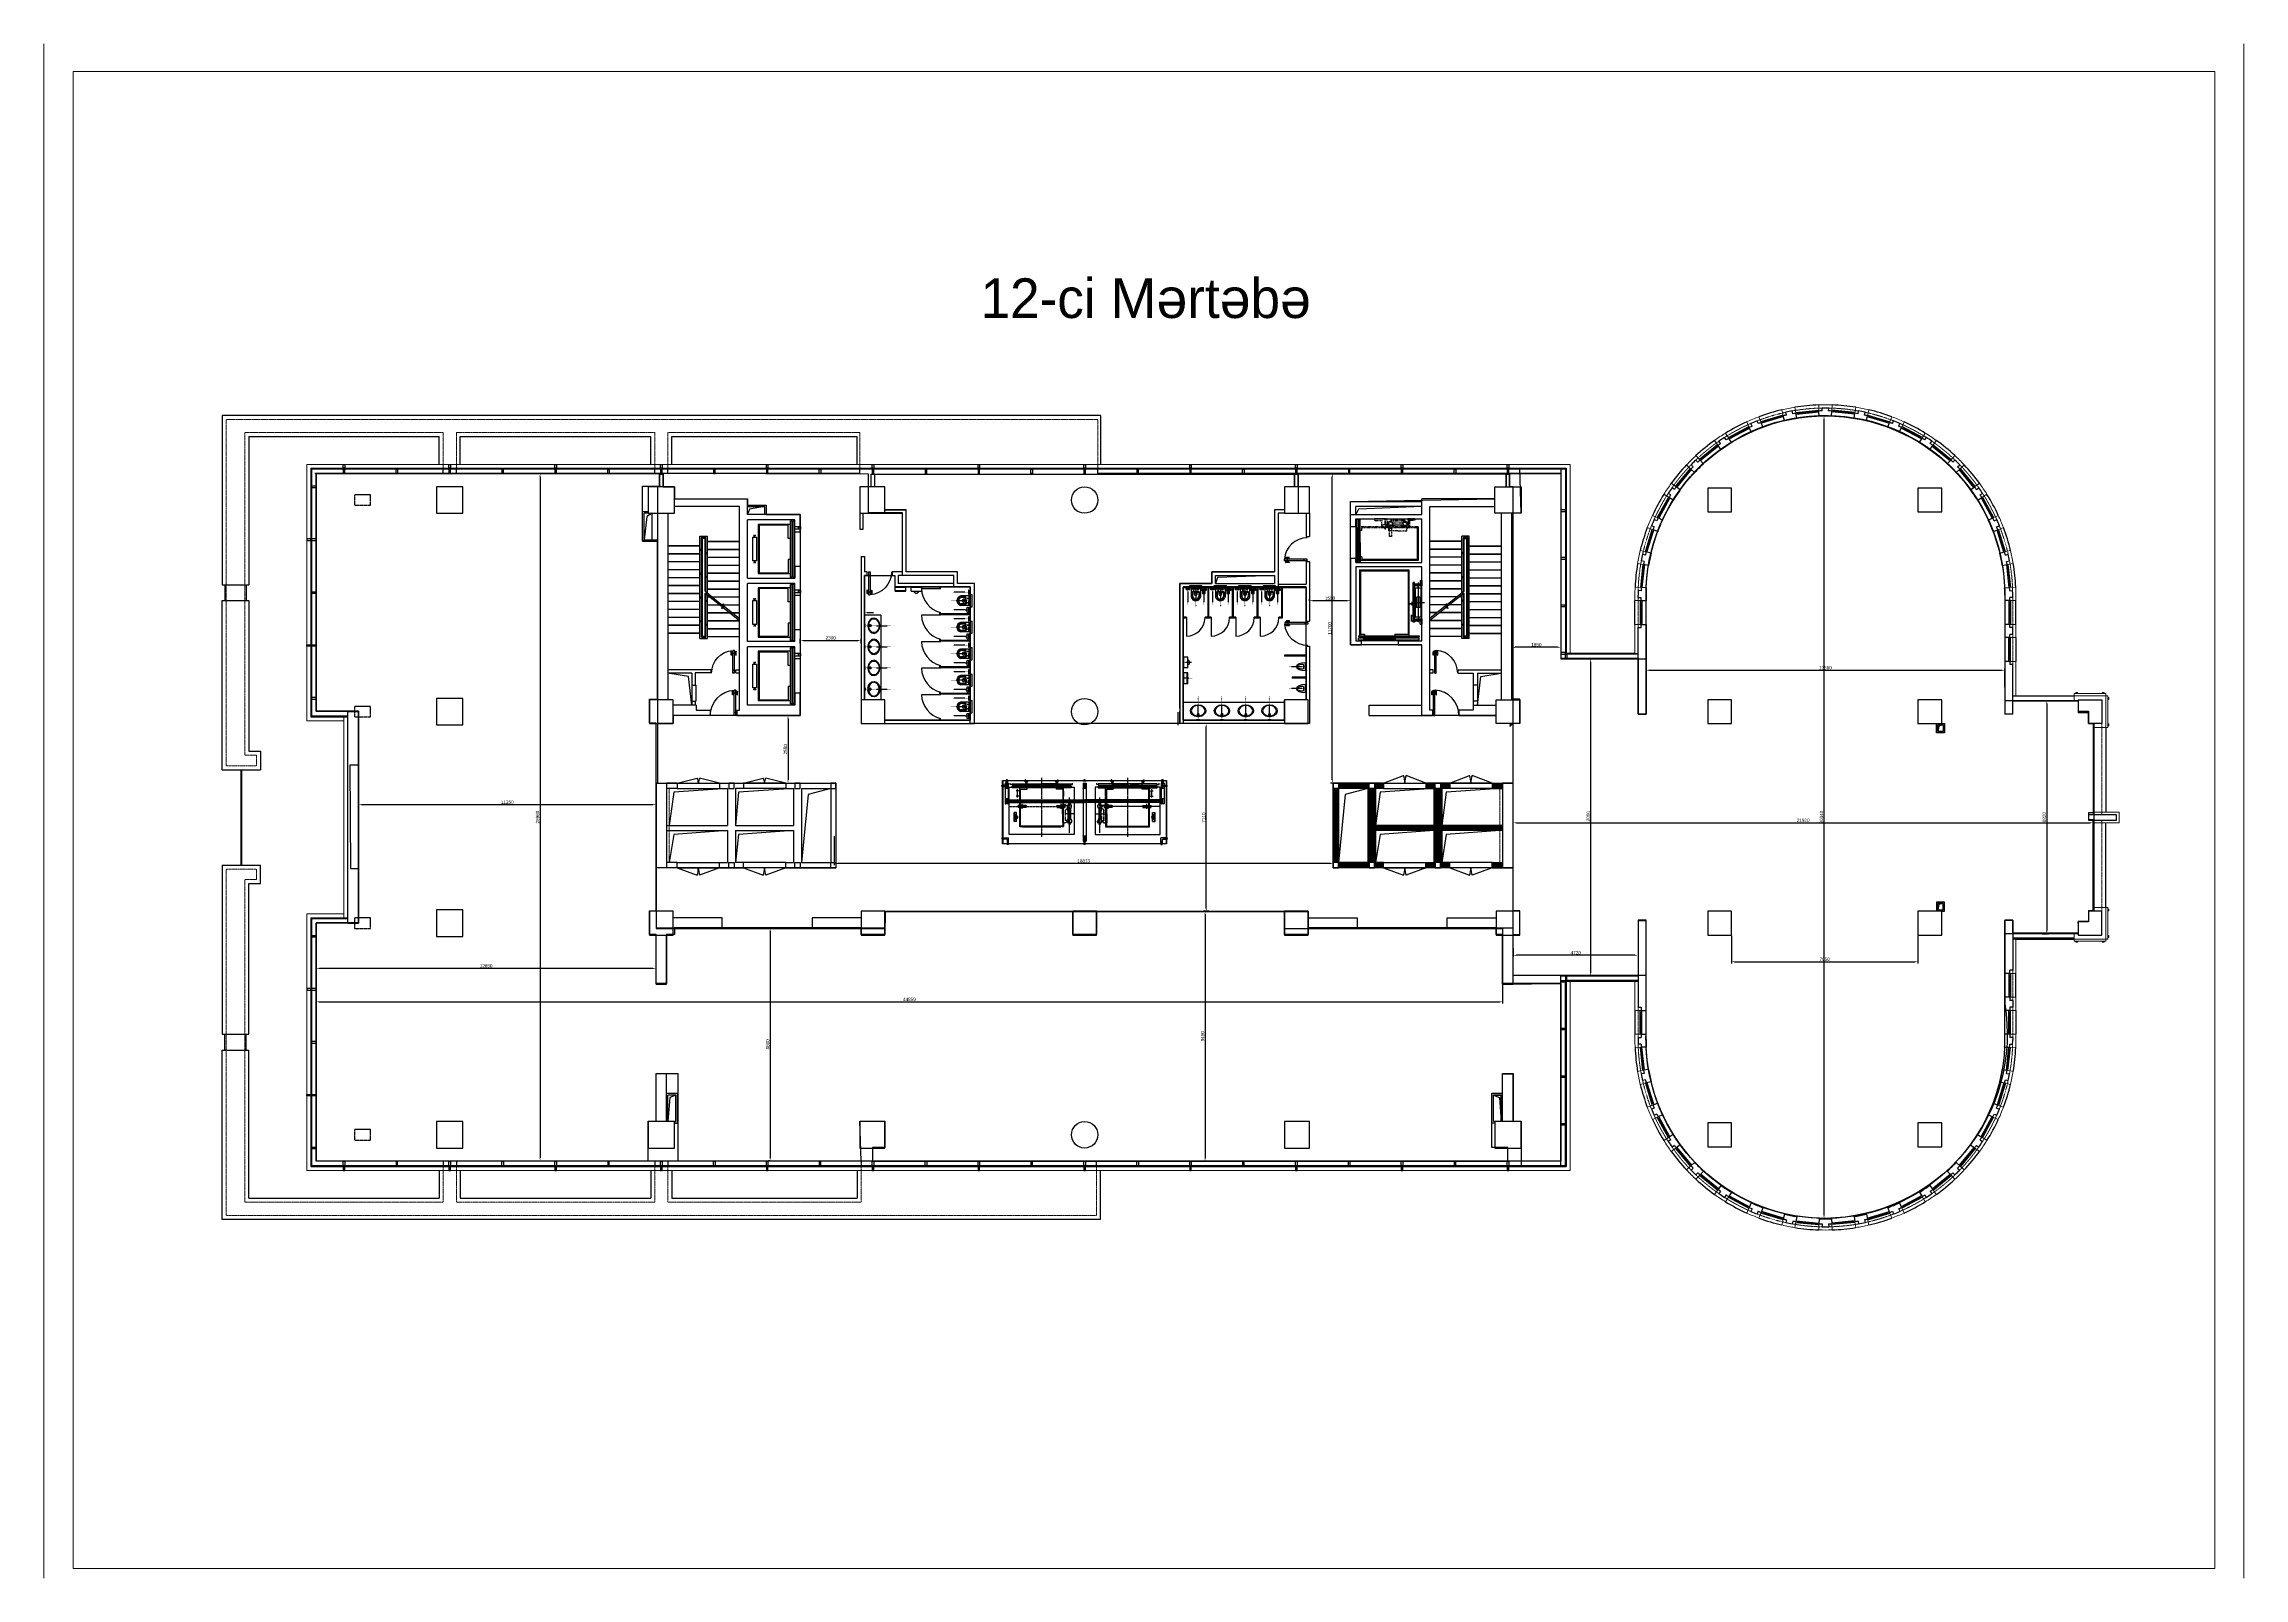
# Model space of a CAD drawing. Header units: millimetres. Extents: x 1175313 to 1258473, y 7000 to 65000.
import ezdxf

# ---------------------------------------------------------------- set-up
doc = ezdxf.new("R2010")
doc.units = ezdxf.units.MM
for name, pattern in [('CENTER', [2, 1.25, -0.25, 0.25, -0.25]), ('CENTERX2', [4, 2.5, -0.5, 0.5, -0.5]), ('DASHDOT2', [12.7, 6.35, -3.175, 0, -3.175]), ('DASHEDX2', [38.1, 25.4, -12.7]), ('DIVIDE', [1.25, 0.5, -0.25, 0, -0.25, 0, -0.25]), ('HIDDEN', [0.375, 0.25, -0.125]), ('HIDDEN2', [4.7625, 3.175, -1.5875]), ('PHANTOM', [2.5, 1.25, -0.25, 0.25, -0.25, 0.25, -0.25]), ('PHANTOMX2', [127, 63.5, -12.7, 12.7, -12.7, 12.7, -12.7])]:
    doc.linetypes.add(name, pattern=pattern)
for name, color, linetype in [('Baca', 7, 'Continuous'), ('Divar-esas', 7, 'Continuous'), ('Divar-komek', 7, 'Continuous'), ('Lift', 7, 'Continuous'), ('Meheccer', 7, 'Continuous'), ('metal', 7, 'Continuous'), ('Pencere', 7, 'Continuous'), ('Pillekan', 7, 'Continuous'), ('plita 2', 7, 'Continuous'), ('Qapi', 7, 'Continuous'), ('Santexnika', 7, 'Continuous'), ('Strixleme', 254, 'Continuous'), ('sutun1', 7, 'Continuous'), ('Tavan', 7, 'Continuous')]:
    doc.layers.add(name, color=color, linetype=linetype)
for name, color, linetype, lineweight in [('Das-uzluk', 37, 'Continuous', 15), ('Fasad detali', 37, 'Continuous', 20), ('metal-nevid', 39, 'Continuous', 5), ('obl. mis', 205, 'Continuous', 18), ('syse', 135, 'Continuous', 15)]:
    doc.layers.add(name, color=color, linetype=linetype, lineweight=lineweight)
doc.layers.add('obl. keramogranit', color=138, linetype='Continuous', lineweight=18, true_color=0x005252)
doc.layers.add('plita', color=182, linetype='Continuous', lineweight=5, true_color=0x3a07c5)

msp = doc.modelspace()

# ---------------------------------------------------------------- linework, layer by layer
at = {"color": 251, "lineweight": 5, "true_color": 0x636466}
for p, q in [((1175313, 65000), (1175313, 7000)), ((1258473, 7000), (1258473, 65000))]:
    msp.add_line(p, q, dxfattribs=at)
at = {"color": 0, "lineweight": -2, "transparency": 16777216}
for p, q in [((1242619, 50937), (1242535, 50937)), ((1242598, 20722), (1242598, 50812)), ((1193909, 48757), (1194127, 48757)), ((1194064, 48632), (1194064, 22902)), ((1223931, 48757), (1224074, 48757)), ((1224012, 37182), (1224012, 48632)), ((1223150, 43943), (1223150, 44013)), ((1224575, 43951), (1223275, 43951)), ((1224700, 43943), (1224700, 44013)), ((1203900, 42338), (1203900, 42511)), ((1204025, 42448), (1206075, 42448)), ((1206200, 42338), (1206200, 42511)), ((1230800, 42378), (1230800, 42128)), ((1232525, 42190), (1230925, 42190)), ((1232650, 42378), (1232650, 42128)), ((1234079, 41757), (1233715, 41757)), ((1233777, 41632), (1233777, 29882)), ((1235870, 40711), (1235870, 41384)), ((1235995, 41322), (1249305, 41322)), ((1249430, 40688), (1249430, 41384)), ((1250996, 40177), (1251081, 40177)), ((1251019, 40052), (1251019, 31482)), ((1202925, 39607), (1203500, 39607)), ((1203437, 39482), (1203437, 37182)), ((1220435, 39307), (1219182, 39307)), ((1219245, 32322), (1219245, 39182)), ((1202925, 37057), (1203500, 37057)), ((1224423, 37057), (1223949, 37057)), ((1187200, 35808), (1187200, 36299)), ((1198325, 36237), (1187325, 36237)), ((1198450, 35808), (1198450, 36299)), ((1205177, 35050), (1205177, 33953)), ((1224050, 35050), (1224050, 33953)), ((1230850, 35488), (1230850, 35615)), ((1230975, 35553), (1252645, 35553)), ((1252770, 35488), (1252770, 35615)), ((1223925, 34016), (1205302, 34016)), ((1219350, 32207), (1219140, 32207)), ((1220435, 32197), (1219182, 32197)), ((1219202, 32082), (1219202, 22882)), ((1202744, 31577), (1202699, 31577)), ((1202761, 31452), (1202761, 22902)), ((1230850, 30796), (1230850, 30483)), ((1235570, 30796), (1235570, 30483)), ((1239100, 31276), (1239100, 30238)), ((1246150, 31276), (1246150, 30238)), ((1250846, 31357), (1251081, 31357)), ((1185600, 30185), (1185600, 28722)), ((1185600, 30185), (1185600, 29987)), ((1198325, 30050), (1185725, 30050)), ((1198450, 30014), (1198450, 30112)), ((1230450, 30351), (1230450, 28722)), ((1235445, 30545), (1230975, 30545)), ((1239225, 30300), (1246025, 30300)), ((1234079, 29757), (1233715, 29757)), ((1185725, 28785), (1230325, 28785)), ((1193909, 22777), (1194127, 22777)), ((1202744, 22777), (1202699, 22777)), ((1219350, 22757), (1219140, 22757)), ((1242619, 20597), (1242535, 20597))]:
    msp.add_line(p, q, dxfattribs=at)
for p, q in [((1202161, 46417), (1202135, 46417)), ((1202135, 46413), (1202135, 46417)), ((1202157, 46413), (1202135, 46413)), ((1202161, 46361), (1202161, 46409)), ((1202165, 46365), (1202165, 46413)), ((1202185, 46357), (1202165, 46357)), ((1202181, 46361), (1202169, 46361)), ((1202185, 46365), (1202185, 46413)), ((1202215, 46417), (1202189, 46417)), ((1202189, 46361), (1202189, 46409)), ((1202215, 46413), (1202193, 46413)), ((1202215, 46413), (1202215, 46417)), ((1202135, 45401), (1202135, 45397)), ((1202135, 45401), (1202157, 45401)), ((1202135, 45397), (1202161, 45397)), ((1202161, 45453), (1202161, 45405)), ((1202165, 45457), (1202185, 45457)), ((1202165, 45449), (1202165, 45401)), ((1202169, 45453), (1202181, 45453)), ((1202185, 45449), (1202185, 45401)), ((1202189, 45453), (1202189, 45405)), ((1202189, 45397), (1202215, 45397)), ((1202193, 45401), (1202215, 45401)), ((1202215, 45401), (1202215, 45397)), ((1202161, 44017), (1202135, 44017)), ((1202135, 44013), (1202135, 44017)), ((1202157, 44013), (1202135, 44013)), ((1202161, 43961), (1202161, 44009)), ((1202165, 43965), (1202165, 44013)), ((1202185, 43957), (1202165, 43957)), ((1202181, 43961), (1202169, 43961)), ((1202185, 43965), (1202185, 44013)), ((1202215, 44017), (1202189, 44017)), ((1202189, 43961), (1202189, 44009)), ((1202215, 44013), (1202193, 44013)), ((1202215, 44013), (1202215, 44017)), ((1202135, 43001), (1202135, 42997)), ((1202135, 43001), (1202157, 43001)), ((1202135, 42997), (1202161, 42997)), ((1202161, 43053), (1202161, 43005)), ((1202165, 43057), (1202185, 43057)), ((1202165, 43049), (1202165, 43001)), ((1202169, 43053), (1202181, 43053)), ((1202185, 43049), (1202185, 43001)), ((1202189, 43053), (1202189, 43005)), ((1202189, 42997), (1202215, 42997)), ((1202193, 43001), (1202215, 43001)), ((1202215, 43001), (1202215, 42997)), ((1202161, 41617), (1202135, 41617)), ((1202135, 41613), (1202135, 41617)), ((1202157, 41613), (1202135, 41613)), ((1202161, 41561), (1202161, 41609)), ((1202165, 41565), (1202165, 41613)), ((1202185, 41565), (1202185, 41613)), ((1202215, 41617), (1202189, 41617)), ((1202189, 41561), (1202189, 41609)), ((1202215, 41613), (1202193, 41613)), ((1202215, 41613), (1202215, 41617)), ((1202185, 41557), (1202165, 41557)), ((1202181, 41561), (1202169, 41561)), ((1202135, 40601), (1202135, 40597)), ((1202135, 40601), (1202157, 40601)), ((1202135, 40597), (1202161, 40597)), ((1202161, 40653), (1202161, 40605)), ((1202165, 40657), (1202185, 40657)), ((1202165, 40649), (1202165, 40601)), ((1202169, 40653), (1202181, 40653)), ((1202185, 40649), (1202185, 40601)), ((1202189, 40653), (1202189, 40605)), ((1202189, 40597), (1202215, 40597)), ((1202193, 40601), (1202215, 40601)), ((1202215, 40601), (1202215, 40597))]:
    msp.add_line(p, q)
at = {"color": 1}
msp.add_line((1215250, 20557), (1215250, 22407), dxfattribs=at)
at = {"color": 251, "lineweight": 5, "true_color": 0x636466}
msp.add_lwpolyline([(1176413, 7359), (1257373, 7359), (1257373, 63965), (1176413, 63965)], close=True, dxfattribs=at)
at = {"color": 1, "lineweight": 30}
msp.add_lwpolyline([(1230715, 48257), (1230715, 48757), (1232650, 48757), (1232650, 41757), (1235873, 41753), (1235870, 44157, -0.414843), (1242650, 50937, -0.413583), (1249430, 44157), (1249430, 40177), (1252200, 40177), (1252200, 39777), (1252600, 39777), (1252600, 39307), (1252800, 39307), (1252800, 32207), (1252600, 32207), (1252600, 31807), (1252200, 31807), (1252200, 31357), (1249430, 31357), (1249430, 28707, -0.459902), (1242650, 20597, -0.416302), (1235870, 27357), (1235870, 29777), (1230850, 29777), (1230850, 48257), (1230715, 48257)], format="xyb", dxfattribs=at)
for points in [[(1185600, 48757), (1198585, 48757), (1198585, 48257), (1198500, 48257), (1198500, 39607), (1198500, 37057), (1198450, 37057), (1198450, 31557), (1207100, 31557), (1207100, 32207), (1222200, 32207), (1222200, 31557), (1230450, 31557), (1230450, 29457), (1232650, 29477), (1232650, 22757), (1185600, 22757), (1185600, 31777), (1187200, 31777), (1187200, 39777), (1185600, 39777), (1185600, 48757)], [(1198715, 48757), (1198715, 48257), (1199150, 48257), (1199150, 47807), (1201900, 47807), (1201900, 47567), (1202610, 47567), (1202610, 47207), (1203900, 47207), (1203900, 39607), (1199100, 39607), (1199100, 39307), (1198500, 39307), (1198500, 37057), (1205250, 37057), (1205250, 33857), (1198450, 33857), (1198450, 31577), (1207100, 31577), (1207107, 32198), (1223100, 32198), (1223100, 31577), (1230850, 31577), (1230850, 33857), (1224050, 33857), (1224050, 37057), (1230850, 37057), (1230850, 39307), (1230200, 39307), (1230200, 39607), (1227400, 39607), (1227400, 40007), (1227400, 40027), (1227400, 42277), (1224700, 42277), (1224700, 47707), (1230150, 47807), (1230150, 48257), (1230585, 48257), (1230585, 48737), (1222715, 48737), (1222715, 48257), (1222715, 47257), (1221970, 47254), (1221970, 44447), (1218380, 44447), (1218380, 39307), (1210320, 39307), (1210320, 44477), (1209710, 44477), (1209710, 44907), (1207770, 44907), (1207770, 47277), (1206585, 47277), (1206485, 47277), (1206485, 48737), (1198715, 48757)], [(1206585, 48737), (1222585, 48737), (1222585, 48257), (1222200, 48257), (1222200, 47387), (1221840, 47387), (1221830, 47387), (1221830, 45037), (1219460, 45037), (1219460, 44607), (1218250, 44607), (1218250, 39307), (1210480, 39307), (1210480, 44607), (1209840, 44607), (1209840, 45037), (1207900, 45037), (1207900, 47387), (1207100, 47387), (1207100, 48257), (1206585, 48257), (1206585, 48737)]]:
    msp.add_lwpolyline(points, dxfattribs=at)
msp.add_lwpolyline([(1211550, 37157), (1217750, 37157), (1217750, 34757), (1211550, 34757)], close=True)
msp.add_lwpolyline([(1211550, 37157), (1217750, 37157), (1217750, 34757), (1211550, 34757)], close=True, dxfattribs=at)
at = {"extrusion": (0, 0, -1)}
for centre, start, end in [((-1202157, 46409), 90, 180), ((-1202161, 46413), 90, 180), ((-1202165, 46361), -90, 0), ((-1202169, 46365), -90, 0), ((-1202181, 46365), 180, -90), ((-1202189, 46413), 0, 90), ((-1202185, 46361), 180, -90), ((-1202193, 46409), 0, 90), ((-1202157, 45405), 180, -90), ((-1202165, 45453), 0, 90), ((-1202161, 45401), 180, -90), ((-1202169, 45449), 0, 90), ((-1202181, 45449), 90, 180), ((-1202185, 45453), 90, 180), ((-1202189, 45401), -90, 0), ((-1202193, 45405), -90, 0), ((-1202157, 44009), 90, 180), ((-1202161, 44013), 90, 180), ((-1202165, 43961), -90, 0), ((-1202169, 43965), -90, 0), ((-1202181, 43965), 180, -90), ((-1202189, 44013), 0, 90), ((-1202185, 43961), 180, -90), ((-1202193, 44009), 0, 90), ((-1202157, 43005), 180, -90), ((-1202165, 43053), 0, 90), ((-1202161, 43001), 180, -90), ((-1202169, 43049), 0, 90), ((-1202181, 43049), 90, 180), ((-1202185, 43053), 90, 180), ((-1202189, 43001), -90, 0), ((-1202193, 43005), -90, 0), ((-1202157, 41609), 90, 180), ((-1202161, 41613), 90, 180), ((-1202189, 41613), 0, 90), ((-1202193, 41609), 0, 90), ((-1202165, 41561), -90, 0), ((-1202169, 41565), -90, 0), ((-1202181, 41565), 180, -90), ((-1202185, 41561), 180, -90), ((-1202157, 40605), 180, -90), ((-1202165, 40653), 0, 90), ((-1202161, 40601), 180, -90), ((-1202169, 40649), 0, 90), ((-1202181, 40649), 90, 180), ((-1202185, 40653), 90, 180), ((-1202189, 40601), -90, 0), ((-1202193, 40605), -90, 0)]:
    msp.add_arc(centre, 4, start, end, dxfattribs=at)
at = {"color": 0, "transparency": 16777216}
for points in [[(1242577, 50812), (1242619, 50812), (1242598, 50937)], [(1194043, 48632), (1194085, 48632), (1194064, 48757)], [(1223991, 48632), (1224032, 48632), (1224012, 48757)], [(1223275, 43971), (1223275, 43930), (1223150, 43951)], [(1224575, 43971), (1224575, 43930), (1224700, 43951)], [(1204025, 42469), (1204025, 42428), (1203900, 42448)], [(1206075, 42469), (1206075, 42428), (1206200, 42448)], [(1230925, 42211), (1230925, 42170), (1230800, 42190)], [(1232525, 42211), (1232525, 42170), (1232650, 42190)], [(1233757, 41632), (1233798, 41632), (1233777, 41757)], [(1235995, 41343), (1235995, 41301), (1235870, 41322)], [(1249305, 41343), (1249305, 41301), (1249430, 41322)], [(1250998, 40052), (1251040, 40052), (1251019, 40177)], [(1203417, 39482), (1203458, 39482), (1203437, 39607)], [(1219224, 39182), (1219266, 39182), (1219245, 39307)], [(1203417, 37182), (1203458, 37182), (1203437, 37057)], [(1223991, 37182), (1224032, 37182), (1224012, 37057)], [(1187325, 36258), (1187325, 36216), (1187200, 36237)], [(1198325, 36258), (1198325, 36216), (1198450, 36237)], [(1230975, 35574), (1230975, 35532), (1230850, 35553)], [(1252645, 35574), (1252645, 35532), (1252770, 35553)], [(1205302, 34037), (1205302, 33995), (1205177, 34016)], [(1223925, 34037), (1223925, 33995), (1224050, 34016)], [(1219182, 32082), (1219223, 32082), (1219202, 32207)], [(1219224, 32322), (1219266, 32322), (1219245, 32197)], [(1202741, 31452), (1202782, 31452), (1202761, 31577)], [(1250998, 31482), (1251040, 31482), (1251019, 31357)], [(1185725, 30070), (1185725, 30029), (1185600, 30050)], [(1198325, 30070), (1198325, 30029), (1198450, 30050)], [(1230975, 30566), (1230975, 30524), (1230850, 30545)], [(1235445, 30566), (1235445, 30524), (1235570, 30545)], [(1239225, 30321), (1239225, 30279), (1239100, 30300)], [(1246025, 30321), (1246025, 30279), (1246150, 30300)], [(1233757, 29882), (1233798, 29882), (1233777, 29757)], [(1185725, 28805), (1185725, 28764), (1185600, 28785)], [(1230325, 28805), (1230325, 28764), (1230450, 28785)], [(1194043, 22902), (1194085, 22902), (1194064, 22777)], [(1202741, 22902), (1202782, 22902), (1202761, 22777)], [(1219182, 22882), (1219223, 22882), (1219202, 22757)], [(1242577, 20722), (1242619, 20722), (1242598, 20597)]]:
    msp.add_solid(points, dxfattribs=at)
at = {"layer": 'Baca'}
for p, q in [((1199680, 41085), (1198900, 41207)), ((1199800, 40007), (1199680, 41085)), ((1229500, 40007), (1229620, 41085)), ((1229620, 41085), (1230400, 41207))]:
    msp.add_line(p, q, dxfattribs=at)
for points in [[(1202550, 47507), (1201984, 47416), (1201900, 47207)], [(1227400, 47507), (1224996, 47409), (1224900, 47207)], [(1198300, 47257), (1198097, 47140), (1198000, 46257)], [(1201150, 36857), (1199120, 36706), (1198950, 35457)], [(1203650, 36857), (1201570, 36706), (1201450, 35457)], [(1205050, 36857), (1204195, 36621), (1203950, 34057)], [(1225350, 36857), (1224495, 36621), (1224250, 34057)], [(1227850, 36857), (1225820, 36706), (1225650, 35457)], [(1230350, 36857), (1228320, 36706), (1228150, 35457)], [(1201150, 35257), (1199120, 35106), (1198950, 34057)], [(1203650, 35257), (1201570, 35106), (1201450, 34057)], [(1227850, 35257), (1225820, 35106), (1225650, 34057)], [(1230350, 35257), (1228320, 35106), (1228150, 34057)], [(1199200, 25257), (1198972, 25172), (1198900, 24257)], [(1230100, 25257), (1230328, 25172), (1230400, 24257)]]:
    msp.add_lwpolyline(points, dxfattribs=at)
at = {"layer": 'Baca', "linetype": 'ByBlock'}
for points in [[(1221830, 44907), (1219673, 44826), (1219590, 44607)], [(1247100, 39257), (1246937, 39213), (1246900, 39007)], [(1247100, 32507), (1246937, 32463), (1246900, 32257)]]:
    msp.add_lwpolyline(points, dxfattribs=at)
at = {"layer": 'Das-uzluk'}
msp.add_line((1225100, 42277), (1226500, 42277), dxfattribs=at)
at = {"layer": 'Divar-esas'}
for p, q in [((1198585, 48257), (1198585, 48737)), ((1198585, 48737), (1198715, 48737)), ((1198715, 48257), (1198715, 48737)), ((1206585, 48257), (1206585, 48737)), ((1206585, 48737), (1206715, 48737)), ((1206715, 48257), (1206715, 48737)), ((1222585, 48257), (1222585, 48737)), ((1222585, 48737), (1222715, 48737)), ((1222715, 48257), (1222715, 48737)), ((1230585, 48737), (1230585, 48257)), ((1230585, 48737), (1230715, 48737)), ((1230715, 48737), (1230715, 48257)), ((1224700, 47207), (1224700, 47707)), ((1224700, 47707), (1227400, 47707)), ((1227400, 47507), (1224900, 47507)), ((1224900, 47207), (1224900, 47507)), ((1206150, 47257), (1206150, 46657)), ((1206150, 46657), (1206280, 46657)), ((1206280, 46657), (1206280, 47257)), ((1207100, 47387), (1207900, 47387)), ((1207100, 47257), (1207770, 47257)), ((1207770, 45037), (1207770, 47257)), ((1207900, 45037), (1207900, 47387)), ((1222200, 47387), (1221830, 47387)), ((1221830, 47387), (1221830, 45037)), ((1222200, 47387), (1221840, 47387)), ((1222200, 47257), (1221960, 47257)), ((1221960, 47257), (1221960, 44577)), ((1222200, 47257), (1221970, 47257)), ((1223020, 47257), (1223020, 46377)), ((1223150, 47257), (1223150, 46377)), ((1223150, 47257), (1223150, 46377)), ((1223020, 46377), (1223150, 46377)), ((1206200, 45617), (1206200, 39307)), ((1206200, 45617), (1206330, 45617)), ((1206330, 45617), (1206330, 45037)), ((1206430, 45037), (1206330, 45037)), ((1206330, 44907), (1206330, 40207)), ((1206430, 44907), (1206330, 44907)), ((1206430, 44907), (1206430, 45037)), ((1207370, 45037), (1207370, 44907)), ((1207770, 45037), (1207370, 45037)), ((1207370, 44907), (1207470, 44907)), ((1207470, 44907), (1207470, 44477)), ((1207600, 44907), (1207600, 44607)), ((1209710, 44907), (1207600, 44907)), ((1209840, 45037), (1207900, 45037)), ((1209710, 44607), (1209710, 44907)), ((1209840, 44607), (1209840, 45037)), ((1219460, 44607), (1219460, 45037)), ((1219460, 45037), (1221830, 45037)), ((1219590, 44907), (1221830, 44907)), ((1219590, 44607), (1219590, 44907)), ((1221830, 44907), (1221830, 44607)), ((1221830, 44907), (1221830, 44607)), ((1223020, 45437), (1223020, 44577)), ((1223020, 45437), (1223150, 45437)), ((1223150, 45437), (1223150, 44267)), ((1223150, 45437), (1223150, 43177)), ((1210320, 44477), (1207470, 44477)), ((1209710, 44607), (1207600, 44607)), ((1210480, 44607), (1209840, 44607)), ((1210320, 39437), (1210320, 44477)), ((1210480, 39307), (1210480, 44607)), ((1218250, 39887), (1218250, 44607)), ((1218250, 44607), (1219460, 44607)), ((1218380, 39437), (1218380, 44447)), ((1218380, 44447), (1223020, 44447)), ((1219590, 44607), (1221830, 44607)), ((1219610, 44607), (1221830, 44607)), ((1221960, 44577), (1223020, 44577)), ((1221980, 44577), (1223020, 44577)), ((1223020, 44447), (1223020, 43177)), ((1223020, 43177), (1223150, 43177)), ((1223020, 42237), (1223020, 40227)), ((1223020, 42237), (1223150, 42237)), ((1223150, 42237), (1223150, 39307)), ((1200530, 41337), (1198900, 41337)), ((1199800, 41207), (1198900, 41207)), ((1199800, 41207), (1199800, 40757)), ((1199800, 40757), (1199930, 40757)), ((1199930, 41227), (1199930, 40757)), ((1200530, 41227), (1199930, 41227)), ((1200530, 41227), (1200530, 41337)), ((1201470, 41337), (1201600, 41337)), ((1201470, 41227), (1201470, 41337)), ((1201470, 41227), (1201600, 41227)), ((1223020, 41127), (1223020, 40207)), ((1227830, 41337), (1227700, 41337)), ((1227830, 41207), (1227700, 41207)), ((1227830, 41207), (1227830, 41337)), ((1228770, 41207), (1228770, 41337)), ((1228770, 41337), (1230400, 41337)), ((1228770, 41207), (1229340, 41207)), ((1229340, 41207), (1229340, 40757)), ((1229500, 40757), (1229340, 40757)), ((1229500, 41207), (1230400, 41207)), ((1229500, 41207), (1229500, 40757)), ((1199800, 40157), (1199800, 40007)), ((1199800, 40157), (1199930, 40157)), ((1199930, 40157), (1199930, 40007)), ((1229340, 40157), (1229340, 40007)), ((1229500, 40157), (1229340, 40157)), ((1229500, 40157), (1229500, 40007)), ((1186800, 39757), (1187200, 39757)), ((1186800, 31757), (1186800, 39757)), ((1186800, 39757), (1187200, 39757)), ((1186800, 39757), (1187200, 39757)), ((1187200, 39757), (1187200, 31757)), ((1207100, 39437), (1210320, 39437)), ((1207100, 39307), (1210480, 39307)), ((1218250, 39307), (1218250, 39757)), ((1223150, 39307), (1218250, 39307)), ((1222200, 39437), (1218380, 39437)), ((1199250, 37057), (1198850, 37057)), ((1199250, 36857), (1198850, 36857)), ((1199250, 37057), (1199250, 36857)), ((1200850, 37057), (1201750, 37057)), ((1200850, 37057), (1200850, 36857)), ((1200850, 36857), (1201150, 36857)), ((1201150, 36857), (1201150, 35457)), ((1201450, 36857), (1201450, 35457)), ((1201750, 36857), (1201450, 36857)), ((1201750, 37057), (1201750, 36857)), ((1203350, 37057), (1205250, 37057)), ((1203350, 37057), (1203350, 36857)), ((1203350, 36857), (1203650, 36857)), ((1203650, 36857), (1203650, 35457)), ((1203950, 36857), (1203950, 34057)), ((1203950, 36857), (1205050, 36857)), ((1205050, 36857), (1205050, 34057)), ((1205250, 37057), (1205250, 33857)), ((1225950, 37057), (1224050, 37057)), ((1224050, 37057), (1224050, 33857)), ((1225350, 36857), (1224250, 36857)), ((1224250, 36857), (1224250, 34057)), ((1225350, 36857), (1225350, 34057)), ((1225650, 36857), (1225650, 35457)), ((1225950, 36857), (1225650, 36857)), ((1225950, 37057), (1225950, 36857)), ((1228450, 37057), (1227550, 37057)), ((1227550, 37057), (1227550, 36857)), ((1227550, 36857), (1227850, 36857)), ((1227850, 36857), (1227850, 35457)), ((1228150, 36857), (1228150, 35457)), ((1228450, 36857), (1228150, 36857)), ((1228450, 37057), (1228450, 36857)), ((1230050, 37057), (1230450, 37057)), ((1230050, 37057), (1230050, 36857)), ((1230050, 36857), (1230450, 36857)), ((1198850, 35457), (1201150, 35457)), ((1198850, 35257), (1201150, 35257)), ((1201150, 35257), (1201150, 34057)), ((1201450, 35457), (1203650, 35457)), ((1201450, 35257), (1203650, 35257)), ((1201450, 35257), (1201450, 34057)), ((1203650, 35257), (1203650, 34057)), ((1227850, 35457), (1225650, 35457)), ((1227850, 35257), (1225650, 35257)), ((1225650, 35257), (1225650, 34057)), ((1227850, 35257), (1227850, 34057)), ((1230450, 35457), (1228150, 35457)), ((1230450, 35257), (1228150, 35257)), ((1228150, 35257), (1228150, 34057)), ((1199250, 34057), (1198850, 34057)), ((1199250, 33857), (1198850, 33857)), ((1199250, 33857), (1199250, 34057)), ((1200850, 34057), (1201150, 34057)), ((1200850, 33857), (1200850, 34057)), ((1200850, 33857), (1201750, 33857)), ((1201750, 34057), (1201450, 34057)), ((1201750, 33857), (1201750, 34057)), ((1203350, 33857), (1203350, 34057)), ((1203350, 34057), (1203650, 34057)), ((1203350, 33857), (1205250, 33857)), ((1203950, 34057), (1205050, 34057)), ((1225950, 33857), (1224050, 33857)), ((1225350, 34057), (1224250, 34057)), ((1225950, 34057), (1225650, 34057)), ((1225950, 33857), (1225950, 34057)), ((1227550, 33857), (1227550, 34057)), ((1227550, 34057), (1227850, 34057)), ((1228450, 33857), (1227550, 33857)), ((1228450, 34057), (1228150, 34057)), ((1228450, 33857), (1228450, 34057)), ((1230050, 33857), (1230050, 34057)), ((1230050, 34057), (1230450, 34057)), ((1230050, 33857), (1230450, 33857)), ((1186800, 31757), (1187200, 31757)), ((1186800, 31757), (1187200, 31757))]:
    msp.add_line(p, q, dxfattribs=at)
at = {"layer": 'Divar-komek'}
for p, q in [((1215250, 50957), (1182050, 50957)), ((1182050, 50957), (1182050, 44557)), ((1215250, 50957), (1215250, 49107)), ((1183050, 50157), (1190250, 50157)), ((1183050, 50157), (1183050, 44557)), ((1190250, 49107), (1190250, 50157)), ((1191050, 50157), (1198250, 50157)), ((1191050, 49107), (1191050, 50157)), ((1198250, 49107), (1198250, 50157)), ((1198250, 49107), (1198250, 50157)), ((1199050, 50157), (1206050, 50157)), ((1199050, 49107), (1199050, 50157)), ((1199050, 49107), (1199050, 50157)), ((1206050, 49107), (1206050, 50157)), ((1182050, 44557), (1183050, 44557)), ((1182150, 44557), (1182150, 43957)), ((1182950, 44557), (1182950, 43957)), ((1182050, 37557), (1182050, 43957)), ((1182050, 43957), (1183050, 43957)), ((1183050, 43957), (1183050, 38257)), ((1235450, 43057), (1235450, 43957)), ((1249850, 43057), (1249850, 43957)), ((1249850, 42557), (1249850, 41657)), ((1199800, 40757), (1199800, 40157)), ((1199950, 40757), (1199950, 40157)), ((1229340, 40757), (1229340, 40157)), ((1229500, 40757), (1229500, 40157)), ((1253250, 39157), (1253250, 35957)), ((1183050, 38257), (1183500, 38257)), ((1183500, 38257), (1183500, 37557)), ((1182050, 37557), (1183500, 37557)), ((1182750, 37557), (1182750, 33957)), ((1182780, 37557), (1182780, 33957)), ((1199250, 37057), (1200850, 37057)), ((1199250, 36857), (1200850, 36857)), ((1203350, 37057), (1201750, 37057)), ((1203350, 36857), (1201750, 36857)), ((1225950, 37057), (1227550, 37057)), ((1225950, 36857), (1227550, 36857)), ((1230050, 37057), (1228450, 37057)), ((1230050, 36857), (1228450, 36857)), ((1253250, 32357), (1253250, 35557)), ((1182050, 33957), (1183500, 33957)), ((1182050, 33957), (1182050, 27557)), ((1183500, 33257), (1183500, 33957)), ((1199250, 34057), (1200850, 34057)), ((1199250, 33857), (1200850, 33857)), ((1203350, 34057), (1201750, 34057)), ((1203350, 33857), (1201750, 33857)), ((1225950, 34057), (1227550, 34057)), ((1225950, 33857), (1227550, 33857)), ((1230050, 34057), (1228450, 34057)), ((1230050, 33857), (1228450, 33857)), ((1183050, 27557), (1183050, 33257)), ((1183050, 33257), (1183500, 33257)), ((1249430, 28957), (1249430, 29857)), ((1249850, 28957), (1249850, 29857)), ((1235450, 28457), (1235450, 27557)), ((1249850, 28457), (1249850, 27557)), ((1182050, 27557), (1183050, 27557)), ((1182150, 26957), (1182150, 27557)), ((1182950, 26957), (1182950, 27557)), ((1182050, 20557), (1182050, 26957)), ((1182050, 26957), (1183050, 26957)), ((1183050, 21357), (1183050, 26957)), ((1190250, 22407), (1190250, 21357)), ((1191050, 22407), (1191050, 21357)), ((1198250, 22407), (1198250, 21357)), ((1199050, 22407), (1199050, 21357)), ((1206050, 22407), (1206050, 21357)), ((1183050, 21357), (1190250, 21357)), ((1191050, 21357), (1198250, 21357)), ((1199050, 21357), (1206050, 21357)), ((1215250, 20557), (1182050, 20557))]:
    msp.add_line(p, q, dxfattribs=at)
for centre, radius, start, end in [((1242650, 44157), 7200, 103.20008, 110.40012), ((1242650, 44157), 7200, 92.00001, 99.20005), ((1242650, 44157), 7200, 80.79995, 87.99999), ((1242650, 44157), 7200, 69.59988, 76.79992), ((1242650, 44157), 7200, 125.59993, 132.79998), ((1242650, 44157), 7200, 114.40002, 121.60007), ((1242650, 44157), 7200, 58.39993, 65.59998), ((1242650, 44157), 7200, 47.20002, 54.40007), ((1242650, 44157), 7200, 136.79988, 143.99992), ((1242650, 44157), 7200, 36.00008, 43.20012), ((1242650, 44157), 6970, 136.79988, 136.79997), ((1242650, 44157), 6970, 43.20003, 43.20012), ((1242650, 44157), 7200, 148.0004, 155.20044), ((1242650, 44157), 7200, 24.79956, 31.9996), ((1242650, 44157), 7200, 159.20034, 166.40038), ((1242650, 44157), 7200, 13.59962, 20.79966), ((1242650, 44157), 6970, 166.40027, 166.40038), ((1242650, 44157), 6970, 13.59962, 13.59973), ((1242650, 44157), 7200, 170.40025, 177.6003), ((1242650, 44157), 7200, 2.3997, 9.59975), ((1242650, 44157), 6970, 177.60016, 177.6003), ((1242650, 44157), 6970, 2.3997, 2.39984), ((1242650, 27357), 7200, 182.3997, 189.59975), ((1242650, 27357), 6970, 182.3997, 182.39984), ((1242650, 27357), 6970, 357.60016, 357.6003), ((1242650, 27357), 7200, 350.40025, 357.6003), ((1242650, 27357), 7200, 193.59962, 200.79966), ((1242650, 27357), 6970, 193.59962, 193.59973), ((1242650, 27357), 7200, 339.20034, 346.40038), ((1242650, 27357), 6970, 346.40027, 346.40038), ((1242650, 27357), 7200, 204.79956, 211.9996), ((1242650, 27357), 7200, 328.0004, 335.20044), ((1242650, 27357), 7200, 216.00008, 223.20012), ((1242650, 27357), 6970, 223.20003, 223.20012), ((1242650, 27357), 6970, 316.79988, 316.79997), ((1242650, 27357), 7200, 316.79988, 323.99992), ((1242650, 27357), 7200, 227.20002, 234.40007), ((1242650, 27357), 7200, 305.59993, 312.79998), ((1242650, 27357), 7200, 238.39993, 245.59998), ((1242650, 27357), 7200, 294.40002, 301.60007), ((1242650, 27357), 7200, 249.59988, 256.79992), ((1242650, 27357), 7200, 260.79995, 267.99999), ((1242650, 27357), 7200, 272.00001, 279.20005), ((1242650, 27357), 7200, 283.20008, 290.40012)]:
    msp.add_arc(centre, radius, start, end, dxfattribs=at)
at = {"layer": 'Fasad detali'}
for p, q in [((1252050, 40437), (1253250, 40437)), ((1252050, 40437), (1252050, 40357)), ((1252115, 40477), (1252185, 40477)), ((1252115, 40437), (1252115, 40477)), ((1252185, 40437), (1252185, 40477)), ((1253115, 40477), (1253185, 40477)), ((1253115, 40437), (1253115, 40477)), ((1253185, 40437), (1253185, 40477)), ((1253250, 40437), (1253250, 40357)), ((1253330, 40357), (1253250, 40357)), ((1253330, 39157), (1253330, 40357)), ((1253330, 40292), (1253370, 40292)), ((1253330, 40222), (1253370, 40222)), ((1253370, 40222), (1253370, 40292)), ((1253330, 39157), (1253250, 39157)), ((1253330, 39292), (1253370, 39292)), ((1253330, 39222), (1253370, 39222)), ((1253370, 39222), (1253370, 39292)), ((1253330, 32357), (1253250, 32357)), ((1253330, 32357), (1253330, 31157)), ((1253330, 32292), (1253370, 32292)), ((1253330, 32222), (1253370, 32222)), ((1253370, 32292), (1253370, 32222)), ((1252050, 31077), (1252050, 31157)), ((1252050, 31077), (1253250, 31077)), ((1252115, 31077), (1252115, 31037)), ((1252115, 31037), (1252185, 31037)), ((1252185, 31077), (1252185, 31037)), ((1253115, 31077), (1253115, 31037)), ((1253115, 31037), (1253185, 31037)), ((1253185, 31077), (1253185, 31037)), ((1253250, 31077), (1253250, 31157)), ((1253330, 31157), (1253250, 31157)), ((1253330, 31292), (1253370, 31292)), ((1253330, 31222), (1253370, 31222)), ((1253370, 31292), (1253370, 31222))]:
    msp.add_line(p, q, dxfattribs=at)
at = {"layer": 'Lift'}
for p, q in [((1202315, 46838), (1202315, 44976)), ((1203525, 46838), (1202315, 46838)), ((1202345, 46807), (1202345, 45007)), ((1203445, 46807), (1202345, 46807)), ((1203445, 46307), (1203445, 46807)), ((1203525, 44847), (1203525, 46967)), ((1203525, 46967), (1203585, 46967)), ((1203585, 46967), (1203585, 44847)), ((1203615, 44837), (1203615, 46977)), ((1203615, 46977), (1203670, 46977)), ((1203615, 46977), (1203670, 46977)), ((1203670, 46977), (1203670, 44837)), ((1224920, 47032), (1224980, 47032)), ((1224920, 45432), (1224920, 47032)), ((1224929, 46157), (1224929, 46707)), ((1224929, 46707), (1224961, 46707)), ((1224961, 46157), (1224961, 46707)), ((1224980, 47032), (1224980, 46157)), ((1225070, 47037), (1225010, 47037)), ((1225010, 46157), (1225010, 47037)), ((1225034, 46707), (1225066, 46707)), ((1225034, 46157), (1225034, 46707)), ((1225066, 46157), (1225066, 46707)), ((1225070, 46157), (1225070, 47037)), ((1225125, 46607), (1225070, 46607)), ((1225125, 46607), (1225125, 46707)), ((1225615, 46987), (1225615, 47057)), ((1227225, 46707), (1227225, 45507)), ((1227255, 46738), (1227255, 45476)), ((1203525, 46307), (1203445, 46307)), ((1224929, 46157), (1224929, 45657)), ((1224929, 46157), (1224961, 46157)), ((1224961, 46157), (1224961, 45657)), ((1224980, 45432), (1224980, 46157)), ((1225010, 46157), (1225010, 45427)), ((1225034, 46157), (1225066, 46157)), ((1225034, 46157), (1225034, 45657)), ((1225066, 46157), (1225066, 45657)), ((1225070, 46157), (1225070, 45427)), ((1202315, 44976), (1203525, 44976)), ((1202345, 45007), (1203445, 45007)), ((1203525, 45507), (1203445, 45507)), ((1203445, 45507), (1203445, 45007)), ((1224920, 45432), (1224980, 45432)), ((1224929, 45657), (1224961, 45657)), ((1225070, 45427), (1225010, 45427)), ((1225034, 45657), (1225066, 45657)), ((1225044, 45112), (1225044, 42627)), ((1225044, 45112), (1226906, 45112)), ((1225125, 45607), (1225070, 45607)), ((1227255, 45476), (1225070, 45476)), ((1225075, 45082), (1225075, 42682)), ((1225075, 45082), (1226875, 45082)), ((1225125, 45607), (1225125, 45507)), ((1227225, 45507), (1225125, 45507)), ((1226875, 45082), (1226875, 42682)), ((1226906, 45112), (1226906, 42627)), ((1202315, 44438), (1202315, 42576)), ((1203525, 44438), (1202315, 44438)), ((1202345, 44407), (1202345, 42607)), ((1203445, 44407), (1202345, 44407)), ((1203445, 43907), (1203445, 44407)), ((1203585, 44847), (1203525, 44847)), ((1203525, 42447), (1203525, 44567)), ((1203525, 44567), (1203585, 44567)), ((1203585, 44567), (1203585, 42447)), ((1203670, 44837), (1203615, 44837)), ((1203615, 42437), (1203615, 44577)), ((1203615, 44577), (1203670, 44577)), ((1203615, 44577), (1203670, 44577)), ((1203670, 44577), (1203670, 42437)), ((1227124, 44634), (1227074, 44634)), ((1227074, 43144), (1227074, 44634)), ((1227077, 43144), (1227077, 44634)), ((1227084, 44593), (1227390, 44593)), ((1227084, 44528), (1227084, 44593)), ((1227084, 44534), (1227390, 44534)), ((1227084, 44528), (1227390, 44528)), ((1227124, 44593), (1227124, 44634)), ((1227124, 44528), (1227124, 43250)), ((1227154, 44439), (1227364, 44439)), ((1227154, 43339), (1227154, 44439)), ((1227192, 44089), (1227192, 43689)), ((1227325, 44089), (1227192, 44089)), ((1227195, 44528), (1227322, 44528)), ((1227195, 44524), (1227195, 44528)), ((1227247, 44517), (1227199, 44520)), ((1227251, 44440), (1227251, 44484)), ((1227252, 44439), (1227251, 44440)), ((1227266, 44439), (1227252, 44439)), ((1227266, 44439), (1227252, 44439)), ((1227254, 44488), (1227254, 44510)), ((1227259, 44639), (1227259, 43139)), ((1227264, 44488), (1227264, 44510)), ((1227266, 44439), (1227267, 44440)), ((1227267, 44440), (1227267, 44484)), ((1227319, 44520), (1227271, 44517)), ((1227322, 44524), (1227322, 44528)), ((1227325, 44089), (1227325, 43689)), ((1227335, 44713), (1227335, 44593)), ((1227335, 44713), (1227400, 44713)), ((1227335, 44528), (1227335, 44513)), ((1227335, 44513), (1227400, 44513)), ((1227364, 43339), (1227364, 44439)), ((1227390, 44593), (1227390, 44528)), ((1227394, 44713), (1227394, 44513)), ((1227400, 44713), (1227400, 44513)), ((1203525, 43907), (1203445, 43907)), ((1226945, 43846), (1226946, 43847)), ((1226945, 43846), (1226945, 43832)), ((1226945, 43846), (1226945, 43832)), ((1226945, 43832), (1226945, 43846)), ((1226945, 43832), (1226946, 43831)), ((1226946, 43847), (1226989, 43847)), ((1226946, 43831), (1226989, 43831)), ((1226980, 43389), (1227040, 43389)), ((1226994, 43844), (1227016, 43844)), ((1226994, 43834), (1227016, 43834)), ((1227010, 43159), (1227010, 43419)), ((1227026, 43899), (1227023, 43851)), ((1227023, 43828), (1227026, 43780)), ((1227030, 43903), (1227034, 43903)), ((1227030, 43776), (1227034, 43776)), ((1227034, 43776), (1227034, 43903)), ((1227084, 43185), (1227084, 43250)), ((1227084, 43250), (1227390, 43250)), ((1227084, 43244), (1227390, 43244)), ((1227104, 43889), (1227500, 43889)), ((1227154, 43339), (1227364, 43339)), ((1227325, 43689), (1227192, 43689)), ((1227195, 43254), (1227195, 43250)), ((1227195, 43250), (1227322, 43250)), ((1227247, 43261), (1227199, 43258)), ((1227252, 43339), (1227251, 43338)), ((1227251, 43338), (1227251, 43295)), ((1227266, 43339), (1227252, 43339)), ((1227266, 43339), (1227252, 43339)), ((1227254, 43290), (1227254, 43268)), ((1227264, 43290), (1227264, 43268)), ((1227266, 43339), (1227267, 43338)), ((1227267, 43338), (1227267, 43295)), ((1227319, 43258), (1227271, 43261)), ((1227322, 43254), (1227322, 43250)), ((1227335, 43265), (1227400, 43265)), ((1227335, 43250), (1227335, 43265)), ((1227390, 43185), (1227390, 43250)), ((1227394, 43065), (1227394, 43265)), ((1227400, 43265), (1227400, 43065)), ((1202315, 42576), (1203525, 42576)), ((1202345, 42607), (1203445, 42607)), ((1203525, 43107), (1203445, 43107)), ((1203445, 43107), (1203445, 42607)), ((1203585, 42447), (1203525, 42447)), ((1203670, 42437), (1203615, 42437)), ((1225000, 42627), (1225000, 42567)), ((1225000, 42627), (1227300, 42627)), ((1225000, 42567), (1227300, 42567)), ((1225005, 42477), (1225005, 42537)), ((1227295, 42537), (1225005, 42537)), ((1225005, 42477), (1227295, 42477)), ((1225075, 42682), (1225225, 42682)), ((1225200, 42591), (1225200, 42623)), ((1225200, 42623), (1226400, 42623)), ((1225200, 42591), (1226400, 42591)), ((1226400, 42518), (1225200, 42518)), ((1225200, 42486), (1225200, 42518)), ((1226400, 42486), (1225200, 42486)), ((1225225, 42682), (1225225, 42627)), ((1225800, 42591), (1225800, 42623)), ((1225800, 42486), (1225800, 42518)), ((1226375, 42682), (1226875, 42682)), ((1226375, 42682), (1226375, 42627)), ((1226400, 42591), (1226400, 42623)), ((1226400, 42486), (1226400, 42518)), ((1226980, 43189), (1227040, 43189)), ((1227124, 43144), (1227074, 43144)), ((1227084, 43185), (1227390, 43185)), ((1227124, 43185), (1227124, 43144)), ((1227295, 42477), (1227295, 42537)), ((1227300, 42627), (1227300, 42567)), ((1227335, 43065), (1227335, 43185)), ((1227335, 43065), (1227400, 43065)), ((1202315, 42038), (1202315, 40176)), ((1203525, 42038), (1202315, 42038)), ((1202345, 42007), (1202345, 40207)), ((1203445, 42007), (1202345, 42007)), ((1203445, 41507), (1203445, 42007)), ((1203525, 40047), (1203525, 42167)), ((1203525, 42167), (1203585, 42167)), ((1203585, 42167), (1203585, 40047)), ((1203615, 40037), (1203615, 42177)), ((1203615, 42177), (1203670, 42177)), ((1203615, 42177), (1203670, 42177)), ((1203670, 42177), (1203670, 40037)), ((1203525, 41507), (1203445, 41507)), ((1202315, 40176), (1203525, 40176)), ((1202345, 40207), (1203445, 40207)), ((1203525, 40707), (1203445, 40707)), ((1203445, 40707), (1203445, 40207)), ((1203585, 40047), (1203525, 40047)), ((1203670, 40037), (1203615, 40037)), ((1211837, 37000), (1211837, 37057)), ((1211905, 37000), (1211837, 37000)), ((1213575, 36882), (1213575, 36827)), ((1213825, 36827), (1213575, 36827)), ((1213825, 36827), (1213825, 36242)), ((1214145, 37000), (1214188, 37000)), ((1214188, 37000), (1214188, 37057)), ((1215112, 37000), (1215112, 37057)), ((1215155, 37000), (1215112, 37000)), ((1215475, 36827), (1215475, 36242)), ((1215475, 36827), (1215725, 36827)), ((1215725, 36882), (1215725, 36827)), ((1217395, 37000), (1217463, 37000)), ((1217463, 37000), (1217463, 37057)), ((1212080, 35937), (1211983, 35937)), ((1211983, 35597), (1211983, 35937)), ((1211983, 35597), (1212080, 35937)), ((1212080, 35597), (1211983, 35937)), ((1212080, 35597), (1212080, 35937)), ((1212098, 35798), (1212098, 35736)), ((1212102, 35736), (1212102, 35798)), ((1212106, 35798), (1212106, 35736)), ((1213812, 36239), (1213809, 36239)), ((1213809, 35897), (1213809, 36239)), ((1213809, 35897), (1213809, 35555)), ((1213812, 36242), (1213889, 36242)), ((1213812, 36239), (1213812, 36242)), ((1213889, 36239), (1213889, 36242)), ((1213907, 36239), (1213889, 36239)), ((1213932, 36239), (1213907, 36239)), ((1213932, 36239), (1213932, 36230)), ((1213947, 36202), (1213947, 36215)), ((1213947, 36202), (1214004, 36202)), ((1214009, 36197), (1214009, 36193)), ((1214013, 36193), (1214009, 36193)), ((1214013, 36193), (1214013, 36109)), ((1214013, 36109), (1214017, 36109)), ((1214017, 36109), (1214018, 36109)), ((1214018, 35992), (1214018, 36109)), ((1214018, 35992), (1214026, 35992)), ((1214018, 35802), (1214026, 35802)), ((1214018, 35802), (1214018, 35686)), ((1214026, 35802), (1214026, 35992)), ((1214081, 36284), (1214036, 36284)), ((1214036, 36284), (1214036, 36284)), ((1214044, 36276), (1214072, 36274)), ((1214073, 36256), (1214077, 36260)), ((1214073, 36223), (1214073, 36256)), ((1214073, 36223), (1214074, 36222)), ((1214081, 36222), (1214074, 36222)), ((1214077, 36260), (1214077, 36269)), ((1214081, 36284), (1214125, 36284)), ((1214081, 36222), (1214088, 36222)), ((1214085, 36260), (1214085, 36269)), ((1214089, 36256), (1214085, 36260)), ((1214089, 36223), (1214088, 36222)), ((1214089, 36223), (1214089, 36256)), ((1214118, 36276), (1214090, 36274)), ((1214125, 36284), (1214125, 36284)), ((1215219, 36284), (1215174, 36284)), ((1215174, 36284), (1215174, 36284)), ((1215182, 36276), (1215210, 36274)), ((1215211, 36256), (1215215, 36260)), ((1215211, 36223), (1215211, 36256)), ((1215211, 36223), (1215212, 36222)), ((1215219, 36222), (1215212, 36222)), ((1215215, 36260), (1215215, 36269)), ((1215219, 36284), (1215263, 36284)), ((1215219, 36222), (1215226, 36222)), ((1215223, 36260), (1215223, 36269)), ((1215227, 36256), (1215223, 36260)), ((1215227, 36223), (1215226, 36222)), ((1215227, 36223), (1215227, 36256)), ((1215256, 36276), (1215228, 36274)), ((1215263, 36284), (1215263, 36284)), ((1215274, 35802), (1215274, 35992)), ((1215282, 35992), (1215274, 35992)), ((1215282, 35802), (1215274, 35802)), ((1215287, 36109), (1215282, 36109)), ((1215282, 36109), (1215282, 36109)), ((1215282, 35992), (1215282, 36109)), ((1215282, 35802), (1215282, 35686)), ((1215287, 36193), (1215290, 36193)), ((1215287, 36193), (1215287, 36109)), ((1215290, 36197), (1215290, 36193)), ((1215353, 36202), (1215295, 36202)), ((1215353, 36202), (1215353, 36215)), ((1215368, 36239), (1215393, 36239)), ((1215368, 36239), (1215368, 36230)), ((1215393, 36239), (1215411, 36239)), ((1215411, 36239), (1215411, 36242)), ((1215488, 36242), (1215411, 36242)), ((1215488, 36239), (1215488, 36242)), ((1215488, 36239), (1215491, 36239)), ((1215491, 35897), (1215491, 36239)), ((1215491, 35897), (1215491, 35555)), ((1217193, 35798), (1217193, 35736)), ((1217198, 35736), (1217198, 35798)), ((1217202, 35798), (1217202, 35736)), ((1217220, 35937), (1217317, 35937)), ((1217220, 35597), (1217220, 35937)), ((1217317, 35597), (1217220, 35937)), ((1217220, 35597), (1217317, 35937)), ((1217317, 35597), (1217317, 35937)), ((1212080, 35597), (1211983, 35597)), ((1213812, 35555), (1213809, 35555)), ((1213812, 35555), (1213812, 35552)), ((1213812, 35552), (1213889, 35552)), ((1213907, 35555), (1213889, 35555)), ((1213889, 35555), (1213889, 35552)), ((1213932, 35555), (1213907, 35555)), ((1213932, 35555), (1213932, 35565)), ((1213947, 35592), (1214004, 35592)), ((1213947, 35592), (1213947, 35580)), ((1214009, 35597), (1214009, 35601)), ((1214013, 35601), (1214009, 35601)), ((1214013, 35685), (1214017, 35685)), ((1214013, 35601), (1214013, 35685)), ((1214017, 35685), (1214018, 35686)), ((1214036, 35510), (1214036, 35511)), ((1214081, 35510), (1214036, 35510)), ((1214044, 35519), (1214072, 35521)), ((1214073, 35571), (1214074, 35572)), ((1214073, 35571), (1214073, 35539)), ((1214073, 35539), (1214077, 35535)), ((1214081, 35572), (1214074, 35572)), ((1214077, 35535), (1214077, 35526)), ((1214081, 35572), (1214088, 35572)), ((1214081, 35510), (1214125, 35510)), ((1214089, 35539), (1214085, 35535)), ((1214085, 35535), (1214085, 35526)), ((1214089, 35571), (1214088, 35572)), ((1214089, 35571), (1214089, 35539)), ((1214118, 35519), (1214090, 35521)), ((1214125, 35510), (1214125, 35511)), ((1215174, 35510), (1215174, 35511)), ((1215219, 35510), (1215174, 35510)), ((1215182, 35519), (1215210, 35521)), ((1215211, 35571), (1215212, 35572)), ((1215211, 35571), (1215211, 35539)), ((1215211, 35539), (1215215, 35535)), ((1215219, 35572), (1215212, 35572)), ((1215215, 35535), (1215215, 35526)), ((1215219, 35572), (1215226, 35572)), ((1215219, 35510), (1215263, 35510)), ((1215227, 35539), (1215223, 35535)), ((1215223, 35535), (1215223, 35526)), ((1215227, 35571), (1215226, 35572)), ((1215227, 35571), (1215227, 35539)), ((1215256, 35519), (1215228, 35521)), ((1215263, 35510), (1215263, 35511)), ((1215282, 35685), (1215282, 35686)), ((1215287, 35685), (1215282, 35685)), ((1215287, 35601), (1215287, 35685)), ((1215287, 35601), (1215290, 35601)), ((1215290, 35597), (1215290, 35601)), ((1215353, 35592), (1215295, 35592)), ((1215353, 35592), (1215353, 35580)), ((1215368, 35555), (1215368, 35565)), ((1215368, 35555), (1215393, 35555)), ((1215393, 35555), (1215411, 35555)), ((1215411, 35555), (1215411, 35552)), ((1215488, 35552), (1215411, 35552)), ((1215488, 35555), (1215491, 35555)), ((1215488, 35555), (1215488, 35552)), ((1217220, 35597), (1217317, 35597))]:
    msp.add_line(p, q, dxfattribs=at)
at = {"layer": 'Lift', "linetype": 'Continuous'}
for p, q in [((1203700, 46762), (1203870, 46762)), ((1203870, 46652), (1203700, 46652)), ((1203815, 46742), (1203900, 46742)), ((1203815, 46742), (1203815, 46672)), ((1203815, 46672), (1203900, 46672)), ((1203870, 46762), (1203870, 46742)), ((1203870, 46672), (1203870, 46652)), ((1203900, 46752), (1203903, 46752)), ((1203900, 46662), (1203903, 46662)), ((1203903, 46752), (1203903, 46662)), ((1203700, 44362), (1203870, 44362)), ((1203870, 44252), (1203700, 44252)), ((1203815, 44342), (1203900, 44342)), ((1203815, 44342), (1203815, 44272)), ((1203815, 44272), (1203900, 44272)), ((1203870, 44362), (1203870, 44342)), ((1203870, 44272), (1203870, 44252)), ((1203900, 44352), (1203903, 44352)), ((1203900, 44262), (1203903, 44262)), ((1203903, 44352), (1203903, 44262)), ((1203700, 41962), (1203870, 41962)), ((1203870, 41852), (1203700, 41852)), ((1203815, 41942), (1203900, 41942)), ((1203815, 41942), (1203815, 41872)), ((1203815, 41872), (1203900, 41872)), ((1203870, 41962), (1203870, 41942)), ((1203870, 41872), (1203870, 41852)), ((1203900, 41952), (1203903, 41952)), ((1203900, 41862), (1203903, 41862)), ((1203903, 41952), (1203903, 41862)), ((1212118, 36417), (1212113, 36417)), ((1212113, 36417), (1212113, 36328)), ((1212118, 36328), (1212113, 36328)), ((1212123, 36381), (1212121, 36414)), ((1212123, 36364), (1212121, 36331)), ((1212138, 36377), (1212127, 36377)), ((1212138, 36367), (1212127, 36367)), ((1212174, 36380), (1212142, 36380)), ((1212174, 36364), (1212142, 36364)), ((1212175, 36379), (1212174, 36380)), ((1212175, 36365), (1212174, 36364)), ((1212175, 36379), (1212175, 36365)), ((1213875, 36379), (1213876, 36380)), ((1213875, 36379), (1213875, 36365)), ((1213875, 36365), (1213876, 36364)), ((1213876, 36380), (1213908, 36380)), ((1213876, 36364), (1213908, 36364)), ((1213912, 36377), (1213922, 36377)), ((1213912, 36367), (1213922, 36367)), ((1213926, 36381), (1213929, 36414)), ((1213926, 36364), (1213929, 36331)), ((1213932, 36417), (1213937, 36417)), ((1213932, 36328), (1213937, 36328)), ((1215368, 36417), (1215363, 36417)), ((1215368, 36328), (1215363, 36328)), ((1215373, 36381), (1215371, 36414)), ((1215373, 36364), (1215371, 36331)), ((1215388, 36377), (1215377, 36377)), ((1215388, 36367), (1215377, 36367)), ((1215424, 36380), (1215392, 36380)), ((1215424, 36364), (1215392, 36364)), ((1215425, 36379), (1215424, 36380)), ((1215425, 36365), (1215424, 36364)), ((1215425, 36379), (1215425, 36365)), ((1217125, 36379), (1217126, 36380)), ((1217125, 36379), (1217125, 36365)), ((1217125, 36365), (1217126, 36364)), ((1217126, 36380), (1217158, 36380)), ((1217126, 36364), (1217158, 36364)), ((1217162, 36377), (1217172, 36377)), ((1217162, 36367), (1217172, 36367)), ((1217176, 36381), (1217179, 36414)), ((1217176, 36364), (1217179, 36331)), ((1217182, 36417), (1217187, 36417)), ((1217182, 36328), (1217187, 36328)), ((1217187, 36417), (1217187, 36328))]:
    msp.add_line(p, q, dxfattribs=at)
at = {"layer": 'Lift', "linetype": 'PHANTOMX2', "ltscale": 2}
for p, q in [((1227255, 46738), (1225070, 46738)), ((1227225, 46707), (1225125, 46707)), ((1225615, 47057), (1226085, 47057)), ((1225615, 46987), (1225890, 46987)), ((1225880, 46977), (1225890, 46977)), ((1225880, 46749), (1225880, 46977)), ((1225880, 46749), (1225893, 46749)), ((1226053, 46814), (1225893, 46814)), ((1225893, 46719), (1225893, 46814)), ((1226088, 46724), (1225893, 46724)), ((1226088, 46719), (1225893, 46719)), ((1226013, 46719), (1225968, 46719)), ((1225968, 46719), (1225968, 46719)), ((1225976, 46711), (1226004, 46709)), ((1226005, 46691), (1226009, 46695)), ((1226005, 46658), (1226005, 46691)), ((1226005, 46658), (1226006, 46657)), ((1226013, 46657), (1226006, 46657)), ((1226008, 46844), (1226008, 47057)), ((1226009, 46695), (1226009, 46704)), ((1226013, 46719), (1226057, 46719)), ((1226013, 46657), (1226020, 46657)), ((1226017, 46695), (1226017, 46704)), ((1226021, 46691), (1226017, 46695)), ((1226018, 46844), (1226018, 47057)), ((1226021, 46658), (1226020, 46657)), ((1226021, 46658), (1226021, 46691)), ((1226050, 46711), (1226022, 46709)), ((1226053, 46756), (1226053, 46814)), ((1226057, 46719), (1226057, 46719)), ((1226088, 46749), (1226060, 46749)), ((1226060, 46749), (1226085, 46749)), ((1226085, 46749), (1226085, 47057)), ((1226085, 46956), (1226101, 46956)), ((1226085, 46771), (1226101, 46771)), ((1226088, 46719), (1226088, 46749)), ((1226096, 46956), (1226096, 46771)), ((1226101, 46771), (1226101, 46956)), ((1226101, 46863), (1226101, 46908)), ((1226101, 46908), (1226101, 46908)), ((1226101, 46863), (1226101, 46819)), ((1226101, 46819), (1226101, 46819)), ((1226109, 46900), (1226112, 46872)), ((1226109, 46826), (1226112, 46855)), ((1226126, 46867), (1226117, 46867)), ((1226126, 46859), (1226117, 46859)), ((1226130, 46871), (1226126, 46867)), ((1226130, 46855), (1226126, 46859)), ((1226133, 46888), (1226128, 46888)), ((1226128, 46882), (1226128, 46888)), ((1226131, 46882), (1226128, 46882)), ((1226134, 46845), (1226129, 46845)), ((1226129, 46839), (1226129, 46845)), ((1226133, 46839), (1226129, 46839)), ((1226162, 46871), (1226130, 46871)), ((1226162, 46855), (1226130, 46855)), ((1226131, 46882), (1226131, 46872)), ((1226164, 46872), (1226131, 46872)), ((1226133, 46903), (1226163, 46933)), ((1226133, 46903), (1226133, 46888)), ((1226133, 46839), (1226133, 46823)), ((1226133, 46823), (1226163, 46793)), ((1226164, 46855), (1226134, 46855)), ((1226134, 46848), (1226134, 46855)), ((1226134, 46845), (1226134, 46848)), ((1226283, 46921), (1226140, 46921)), ((1226140, 46910), (1226140, 46921)), ((1226140, 46816), (1226140, 46806)), ((1226283, 46806), (1226140, 46806)), ((1226146, 46672), (1226143, 46672)), ((1226143, 46595), (1226143, 46672)), ((1226146, 46595), (1226143, 46595)), ((1226146, 46714), (1226146, 46690)), ((1226146, 46714), (1226155, 46714)), ((1226146, 46690), (1226146, 46672)), ((1226146, 46595), (1226146, 46592)), ((1226488, 46592), (1226146, 46592)), ((1226162, 46871), (1226163, 46870)), ((1226162, 46855), (1226163, 46856)), ((1226243, 46933), (1226163, 46933)), ((1226163, 46863), (1226163, 46870)), ((1226163, 46863), (1226163, 46856)), ((1226243, 46793), (1226163, 46793)), ((1226164, 46855), (1226164, 46872)), ((1226183, 46729), (1226170, 46729)), ((1226173, 46933), (1226173, 46938)), ((1226173, 46788), (1226173, 46793)), ((1226183, 46729), (1226183, 46787)), ((1226188, 46953), (1226233, 46953)), ((1226188, 46792), (1226192, 46792)), ((1226188, 46773), (1226233, 46773)), ((1226192, 46795), (1226192, 46792)), ((1226192, 46795), (1226276, 46795)), ((1226233, 46953), (1226233, 46947)), ((1226238, 46947), (1226233, 46947)), ((1226296, 46779), (1226233, 46779)), ((1226233, 46779), (1226233, 46773)), ((1226738, 47013), (1226238, 47013)), ((1226238, 46947), (1226238, 47013)), ((1226738, 46953), (1226238, 46953)), ((1226238, 46947), (1226238, 46953)), ((1226243, 46933), (1226243, 46921)), ((1226243, 46806), (1226243, 46793)), ((1226276, 46795), (1226276, 46800)), ((1226276, 46800), (1226276, 46800)), ((1226393, 46800), (1226276, 46800)), ((1226283, 46863), (1226283, 46921)), ((1226283, 46901), (1226693, 46901)), ((1226283, 46863), (1226283, 46806)), ((1226283, 46826), (1226693, 46826)), ((1226343, 46713), (1226296, 46779)), ((1226738, 46713), (1226343, 46713)), ((1226583, 46808), (1226393, 46808)), ((1226393, 46800), (1226393, 46808)), ((1226488, 46592), (1226830, 46592)), ((1226583, 46800), (1226583, 46808)), ((1226583, 46800), (1226699, 46800)), ((1226693, 46863), (1226693, 46921)), ((1226693, 46921), (1226836, 46921)), ((1226693, 46863), (1226693, 46806)), ((1226693, 46806), (1226836, 46806)), ((1226700, 46800), (1226699, 46800)), ((1226700, 46795), (1226700, 46800)), ((1226784, 46795), (1226700, 46795)), ((1226733, 46933), (1226733, 46921)), ((1226733, 46933), (1226813, 46933)), ((1226733, 46806), (1226733, 46793)), ((1226733, 46793), (1226813, 46793)), ((1226738, 46947), (1226738, 47013)), ((1226738, 46947), (1226738, 46953)), ((1226738, 46947), (1226743, 46947)), ((1226738, 46779), (1226738, 46713)), ((1226743, 46779), (1226738, 46779)), ((1226743, 46953), (1226743, 46947)), ((1226788, 46953), (1226743, 46953)), ((1226743, 46779), (1226743, 46773)), ((1226788, 46773), (1226743, 46773)), ((1226784, 46795), (1226784, 46792)), ((1226788, 46792), (1226784, 46792)), ((1226793, 46729), (1226793, 46787)), ((1226793, 46729), (1226805, 46729)), ((1226803, 46933), (1226803, 46938)), ((1226803, 46788), (1226803, 46793)), ((1226812, 46872), (1226845, 46872)), ((1226812, 46855), (1226812, 46872)), ((1226812, 46855), (1226842, 46855)), ((1226843, 46903), (1226813, 46933)), ((1226814, 46871), (1226813, 46870)), ((1226813, 46863), (1226813, 46870)), ((1226813, 46863), (1226813, 46856)), ((1226814, 46855), (1226813, 46856)), ((1226843, 46823), (1226813, 46793)), ((1226814, 46871), (1226846, 46871)), ((1226814, 46855), (1226846, 46855)), ((1226830, 46714), (1226820, 46714)), ((1226830, 46714), (1226830, 46690)), ((1226830, 46690), (1226830, 46672)), ((1226830, 46672), (1226833, 46672)), ((1226830, 46595), (1226830, 46592)), ((1226830, 46595), (1226833, 46595)), ((1226833, 46595), (1226833, 46672)), ((1226836, 46910), (1226836, 46921)), ((1226836, 46816), (1226836, 46806)), ((1226842, 46848), (1226842, 46855)), ((1226842, 46845), (1226842, 46848)), ((1226842, 46845), (1226847, 46845)), ((1226843, 46903), (1226843, 46888)), ((1226843, 46888), (1226848, 46888)), ((1226843, 46839), (1226843, 46823)), ((1226843, 46839), (1226847, 46839)), ((1226845, 46882), (1226845, 46872)), ((1226845, 46882), (1226848, 46882)), ((1226846, 46871), (1226850, 46867)), ((1226846, 46855), (1226850, 46859)), ((1226847, 46839), (1226847, 46845)), ((1226848, 46882), (1226848, 46888)), ((1226850, 46867), (1226859, 46867)), ((1226850, 46859), (1226859, 46859)), ((1226866, 46900), (1226864, 46872)), ((1226866, 46826), (1226864, 46855)), ((1226870, 47057), (1226870, 46992)), ((1226870, 47057), (1227135, 47057)), ((1226870, 46992), (1226880, 46992)), ((1226875, 46908), (1226874, 46908)), ((1226875, 46819), (1226874, 46819)), ((1226875, 46956), (1226875, 46771)), ((1226880, 46956), (1226875, 46956)), ((1226875, 46863), (1226875, 46908)), ((1226875, 46863), (1226875, 46819)), ((1226935, 46771), (1226875, 46771)), ((1226879, 46771), (1226879, 46956)), ((1226880, 46992), (1226880, 46956)), ((1226880, 46992), (1226930, 46992)), ((1226930, 46956), (1226880, 46956)), ((1226880, 46956), (1226880, 46773)), ((1226930, 46992), (1227135, 46992)), ((1226930, 46972), (1226930, 46956)), ((1226935, 46956), (1226930, 46956)), ((1226935, 46956), (1226935, 46771)), ((1226938, 46844), (1226938, 47057)), ((1226940, 46982), (1226945, 46982)), ((1226945, 46992), (1226945, 46982)), ((1226948, 46844), (1226948, 47057)), ((1227135, 47057), (1227135, 46992)), ((1213931, 36042), (1213997, 36089)), ((1213931, 35647), (1213931, 36042)), ((1213991, 36197), (1213991, 36152)), ((1213997, 36152), (1213991, 36152)), ((1213997, 36089), (1213997, 36152)), ((1214006, 36212), (1214011, 36212)), ((1214041, 36252), (1214011, 36222)), ((1214011, 36142), (1214011, 36222)), ((1214023, 36142), (1214011, 36142)), ((1214023, 36102), (1214023, 36245)), ((1214034, 36245), (1214023, 36245)), ((1214081, 36102), (1214023, 36102)), ((1214056, 36252), (1214041, 36252)), ((1214056, 36252), (1214056, 36256)), ((1214056, 36256), (1214062, 36256)), ((1214062, 36251), (1214062, 36256)), ((1214062, 36251), (1214066, 36251)), ((1214066, 36251), (1214072, 36251)), ((1214072, 36221), (1214072, 36251)), ((1214072, 36221), (1214089, 36221)), ((1214081, 36102), (1214138, 36102)), ((1214099, 36254), (1214089, 36254)), ((1214089, 36221), (1214089, 36254)), ((1214099, 36254), (1214099, 36257)), ((1214099, 36257), (1214105, 36257)), ((1214105, 36252), (1214105, 36257)), ((1214121, 36252), (1214105, 36252)), ((1214121, 36252), (1214151, 36222)), ((1214128, 36245), (1214138, 36245)), ((1214138, 36102), (1214138, 36245)), ((1214151, 36142), (1214138, 36142)), ((1214151, 36142), (1214151, 36222)), ((1214151, 36212), (1214156, 36212)), ((1215149, 36212), (1215144, 36212)), ((1215179, 36252), (1215149, 36222)), ((1215149, 36142), (1215149, 36222)), ((1215149, 36142), (1215161, 36142)), ((1215161, 36102), (1215161, 36245)), ((1215172, 36245), (1215161, 36245)), ((1215219, 36102), (1215161, 36102)), ((1215179, 36252), (1215194, 36252)), ((1215194, 36252), (1215194, 36257)), ((1215200, 36257), (1215194, 36257)), ((1215200, 36254), (1215200, 36257)), ((1215200, 36254), (1215210, 36254)), ((1215210, 36221), (1215210, 36254)), ((1215227, 36221), (1215210, 36221)), ((1215219, 36102), (1215276, 36102)), ((1215227, 36221), (1215227, 36251)), ((1215234, 36251), (1215227, 36251)), ((1215237, 36251), (1215234, 36251)), ((1215237, 36251), (1215237, 36256)), ((1215243, 36256), (1215237, 36256)), ((1215243, 36252), (1215243, 36256)), ((1215243, 36252), (1215259, 36252)), ((1215259, 36252), (1215289, 36222)), ((1215266, 36245), (1215276, 36245)), ((1215276, 36102), (1215276, 36245)), ((1215276, 36142), (1215289, 36142)), ((1215289, 36142), (1215289, 36222)), ((1215294, 36212), (1215289, 36212)), ((1215303, 36089), (1215303, 36152)), ((1215303, 36152), (1215309, 36152)), ((1215369, 36042), (1215303, 36089)), ((1215309, 36197), (1215309, 36152)), ((1215369, 35647), (1215369, 36042)), ((1213997, 35647), (1213931, 35647)), ((1213997, 35642), (1213991, 35642)), ((1213991, 35597), (1213991, 35642)), ((1213997, 35642), (1213997, 35647)), ((1214006, 35582), (1214011, 35582)), ((1214023, 35652), (1214011, 35652)), ((1214011, 35652), (1214011, 35572)), ((1214041, 35542), (1214011, 35572)), ((1214023, 35692), (1214023, 35549)), ((1214081, 35692), (1214023, 35692)), ((1214034, 35549), (1214023, 35549)), ((1214056, 35542), (1214041, 35542)), ((1214056, 35542), (1214056, 35538)), ((1214056, 35538), (1214062, 35538)), ((1214062, 35543), (1214066, 35543)), ((1214062, 35543), (1214062, 35538)), ((1214066, 35543), (1214072, 35543)), ((1214072, 35573), (1214072, 35543)), ((1214072, 35573), (1214089, 35573)), ((1214081, 35692), (1214138, 35692)), ((1214089, 35573), (1214089, 35540)), ((1214099, 35540), (1214089, 35540)), ((1214099, 35540), (1214099, 35537)), ((1214099, 35537), (1214105, 35537)), ((1214121, 35542), (1214105, 35542)), ((1214105, 35542), (1214105, 35537)), ((1214121, 35542), (1214151, 35572)), ((1214128, 35549), (1214138, 35549)), ((1214138, 35692), (1214138, 35549)), ((1214151, 35652), (1214138, 35652)), ((1214151, 35652), (1214151, 35572)), ((1214151, 35582), (1214156, 35582)), ((1215149, 35582), (1215144, 35582)), ((1215149, 35652), (1215161, 35652)), ((1215149, 35652), (1215149, 35572)), ((1215179, 35542), (1215149, 35572)), ((1215219, 35692), (1215161, 35692)), ((1215161, 35692), (1215161, 35549)), ((1215172, 35549), (1215161, 35549)), ((1215179, 35542), (1215194, 35542)), ((1215194, 35542), (1215194, 35537)), ((1215200, 35537), (1215194, 35537)), ((1215200, 35540), (1215210, 35540)), ((1215200, 35540), (1215200, 35537)), ((1215210, 35573), (1215210, 35540)), ((1215227, 35573), (1215210, 35573)), ((1215219, 35692), (1215276, 35692)), ((1215227, 35573), (1215227, 35543)), ((1215234, 35543), (1215227, 35543)), ((1215237, 35543), (1215234, 35543)), ((1215237, 35543), (1215237, 35538)), ((1215243, 35538), (1215237, 35538)), ((1215243, 35542), (1215259, 35542)), ((1215243, 35542), (1215243, 35538)), ((1215259, 35542), (1215289, 35572)), ((1215266, 35549), (1215276, 35549)), ((1215276, 35692), (1215276, 35549)), ((1215276, 35652), (1215289, 35652)), ((1215289, 35652), (1215289, 35572)), ((1215294, 35582), (1215289, 35582)), ((1215303, 35647), (1215369, 35647)), ((1215303, 35642), (1215303, 35647)), ((1215303, 35642), (1215309, 35642)), ((1215309, 35597), (1215309, 35642))]:
    msp.add_line(p, q, dxfattribs=at)
at = {"layer": 'Lift', "ltscale": 10}
for p, q in [((1212162, 36762), (1212066, 36762)), ((1212114, 36505), (1212114, 36820)), ((1217138, 36762), (1217234, 36762)), ((1217186, 36505), (1217186, 36820)), ((1212162, 36562), (1212066, 36562)), ((1217138, 36562), (1217234, 36562))]:
    msp.add_line(p, q, dxfattribs=at)
at = {"layer": 'Lift', "color": 1}
for p, q in [((1212194, 36747), (1212225, 36747)), ((1212203, 36747), (1212203, 36563)), ((1212209, 36747), (1212209, 36563)), ((1212215, 36747), (1212215, 36563)), ((1213856, 36747), (1213825, 36747)), ((1213834, 36747), (1213834, 36563)), ((1213840, 36747), (1213840, 36563)), ((1213846, 36747), (1213846, 36563)), ((1215444, 36747), (1215475, 36747)), ((1215453, 36747), (1215453, 36563)), ((1215459, 36747), (1215459, 36563)), ((1215465, 36747), (1215465, 36563)), ((1217106, 36747), (1217075, 36747)), ((1217084, 36747), (1217084, 36563)), ((1217090, 36747), (1217090, 36563)), ((1217096, 36747), (1217096, 36563)), ((1212194, 36563), (1212225, 36563)), ((1212194, 36167), (1212225, 36167)), ((1212203, 35507), (1212203, 36167)), ((1212209, 35507), (1212209, 36167)), ((1212215, 35507), (1212215, 36167)), ((1213856, 36563), (1213825, 36563)), ((1213856, 36167), (1213825, 36167)), ((1213834, 35507), (1213834, 36167)), ((1213840, 35507), (1213840, 36167)), ((1213846, 35507), (1213846, 36167)), ((1215444, 36563), (1215475, 36563)), ((1215444, 36167), (1215475, 36167)), ((1215453, 35507), (1215453, 36167)), ((1215459, 35507), (1215459, 36167)), ((1215465, 35507), (1215465, 36167)), ((1217106, 36563), (1217075, 36563)), ((1217106, 36167), (1217075, 36167)), ((1217084, 35507), (1217084, 36167)), ((1217090, 35507), (1217090, 36167)), ((1217096, 35507), (1217096, 36167)), ((1212225, 35507), (1212194, 35507)), ((1212305, 35427), (1212305, 35397)), ((1212305, 35418), (1213745, 35418)), ((1212305, 35412), (1213745, 35412)), ((1212305, 35406), (1213745, 35406)), ((1213745, 35427), (1213745, 35397)), ((1213825, 35507), (1213856, 35507)), ((1215475, 35507), (1215444, 35507)), ((1215555, 35427), (1215555, 35397)), ((1216995, 35418), (1215555, 35418)), ((1216995, 35412), (1215555, 35412)), ((1216995, 35406), (1215555, 35406)), ((1216995, 35427), (1216995, 35397)), ((1217075, 35507), (1217106, 35507))]:
    msp.add_line(p, q, dxfattribs=at)
at = {"layer": 'Lift', "linetype": 'ByBlock', "ltscale": 10}
for p, q in [((1212601, 36983), (1212601, 37023)), ((1212601, 37008), (1212901, 37008)), ((1212601, 36998), (1212901, 36998)), ((1212601, 36918), (1212601, 36886)), ((1212901, 36907), (1212601, 36907)), ((1212901, 36897), (1212601, 36897)), ((1212901, 37023), (1212901, 36983)), ((1212901, 36886), (1212901, 36918)), ((1213149, 37023), (1213149, 36983)), ((1213449, 37008), (1213149, 37008)), ((1213449, 36998), (1213149, 36998)), ((1213149, 36918), (1213149, 36886)), ((1213449, 36907), (1213149, 36907)), ((1213449, 36897), (1213149, 36897)), ((1213449, 36983), (1213449, 37023)), ((1213449, 36886), (1213449, 36918)), ((1215851, 36983), (1215851, 37023)), ((1215851, 37008), (1216151, 37008)), ((1215851, 36998), (1216151, 36998)), ((1215851, 36886), (1215851, 36918)), ((1215851, 36907), (1216151, 36907)), ((1215851, 36897), (1216151, 36897)), ((1216151, 37023), (1216151, 36983)), ((1216151, 36918), (1216151, 36886)), ((1216399, 37023), (1216399, 36983)), ((1216699, 37008), (1216399, 37008)), ((1216699, 36998), (1216399, 36998)), ((1216399, 36886), (1216399, 36918)), ((1216399, 36907), (1216699, 36907)), ((1216399, 36897), (1216699, 36897)), ((1216699, 36983), (1216699, 37023)), ((1216699, 36918), (1216699, 36886))]:
    msp.add_line(p, q, dxfattribs=at)
at = {"layer": 'Lift', "color": 12, "linetype": 'CENTER', "ltscale": 3}
for p, q in [((1213025, 37257), (1213025, 35029)), ((1216275, 37257), (1216275, 35029)), ((1211708, 36372), (1214650, 36372)), ((1211815, 36172), (1213935, 36172)), ((1212294, 36076), (1212294, 36269)), ((1213756, 36076), (1213756, 36269)), ((1214265, 35897), (1213897, 35897)), ((1214081, 35158), (1214081, 36505)), ((1217592, 36372), (1214650, 36372)), ((1215035, 35897), (1215403, 35897)), ((1215219, 35158), (1215219, 36505)), ((1217485, 36172), (1215365, 36172)), ((1215544, 36076), (1215544, 36269)), ((1217006, 36076), (1217006, 36269))]:
    msp.add_line(p, q, dxfattribs=at)
at = {"layer": 'Lift', "linetype": 'PHANTOM', "ltscale": 10}
for p, q in [((1213856, 36242), (1213856, 36882)), ((1215444, 36242), (1215444, 36882))]:
    msp.add_line(p, q, dxfattribs=at)
at = {"layer": 'Lift', "color": 4, "linetype": 'HIDDEN', "ltscale": 25}
for p, q in [((1211708, 36422), (1214650, 36422)), ((1211708, 36322), (1214650, 36322)), ((1217592, 36422), (1214650, 36422)), ((1217592, 36322), (1214650, 36322))]:
    msp.add_line(p, q, dxfattribs=at)
at = {"layer": 'Lift', "color": 2, "linetype": 'HIDDEN', "ltscale": 30}
for p, q in [((1211708, 36377), (1211950, 36377)), ((1211708, 36367), (1211950, 36367)), ((1214650, 36377), (1214154, 36377)), ((1214650, 36367), (1214154, 36367)), ((1214650, 36377), (1215145, 36377)), ((1214650, 36367), (1215145, 36367)), ((1217592, 36377), (1217349, 36377)), ((1217592, 36367), (1217349, 36367))]:
    msp.add_line(p, q, dxfattribs=at)
at = {"layer": 'Lift', "color": 2, "linetype": 'HIDDEN', "ltscale": 25}
for p, q in [((1212134, 36131), (1212134, 36214)), ((1212454, 36214), (1212194, 36214)), ((1212454, 36131), (1212194, 36131)), ((1212454, 36131), (1212454, 36214)), ((1213596, 36214), (1213916, 36214)), ((1213596, 36131), (1213596, 36214)), ((1213596, 36131), (1213916, 36131)), ((1213916, 36131), (1213916, 36214)), ((1215704, 36214), (1215384, 36214)), ((1215384, 36131), (1215384, 36214)), ((1215704, 36131), (1215384, 36131)), ((1215704, 36131), (1215704, 36214)), ((1216846, 36131), (1216846, 36214)), ((1216846, 36214), (1217106, 36214)), ((1216846, 36131), (1217106, 36131)), ((1217166, 36131), (1217166, 36214))]:
    msp.add_line(p, q, dxfattribs=at)
at = {"layer": 'Lift', "color": 2}
for p, q in [((1212194, 36214), (1212134, 36214)), ((1212194, 36131), (1212134, 36131)), ((1217106, 36214), (1217166, 36214)), ((1217106, 36131), (1217166, 36131))]:
    msp.add_line(p, q, dxfattribs=at)
at = {"layer": 'Lift', "linetype": 'DASHEDX2', "ltscale": 2}
for p, q in [((1213825, 35552), (1213825, 36242)), ((1213856, 35552), (1213856, 36242)), ((1215444, 35552), (1215444, 36242)), ((1215475, 35552), (1215475, 36242))]:
    msp.add_line(p, q, dxfattribs=at)
at = {"layer": 'Lift', "linetype": 'DIVIDE'}
for p, q in [((1213937, 36417), (1213937, 36328)), ((1215363, 36417), (1215363, 36328))]:
    msp.add_line(p, q, dxfattribs=at)
at = {"layer": 'Lift', "ltscale": 2}
for p, q in [((1214043, 36102), (1214043, 35692)), ((1214118, 36102), (1214118, 35692)), ((1215181, 36102), (1215181, 35692)), ((1215256, 36102), (1215256, 35692))]:
    msp.add_line(p, q, dxfattribs=at)
at = {"layer": 'Lift', "linetype": 'PHANTOMX2', "ltscale": 2}
msp.add_lwpolyline([(1226171, 46378), (1226171, 46698), (1226254, 46698), (1226254, 46378)], close=True, dxfattribs=at)
at = {"layer": 'Lift', "extrusion": (0, 0, -1)}
for points in [[(-1202240, 45457), (-1202110, 45457), (-1202110, 46357), (-1202240, 46357)], [(-1202240, 43057), (-1202110, 43057), (-1202110, 43957), (-1202240, 43957)], [(-1202240, 40657), (-1202110, 40657), (-1202110, 41557), (-1202240, 41557)], [(-1217395, 36972), (-1217395, 37027), (-1215155, 37027), (-1215155, 36972)], [(-1217395, 36882), (-1217395, 36942), (-1215155, 36942), (-1215155, 36882)], [(-1215725, 37023), (-1216274, 37023), (-1216274, 36983), (-1215725, 36983)], [(-1215725, 36886), (-1215725, 36918), (-1216274, 36918), (-1216274, 36886)], [(-1216276, 36983), (-1216825, 36983), (-1216825, 37023), (-1216276, 37023)], [(-1216825, 36918), (-1216276, 36918), (-1216276, 36886), (-1216825, 36886)]]:
    msp.add_lwpolyline(points, close=True, dxfattribs=at)
at = {"layer": 'Lift'}
for points in [[(1211905, 36972), (1211905, 37027), (1214145, 37027), (1214145, 36972)], [(1211905, 36882), (1211905, 36942), (1214145, 36942), (1214145, 36882)], [(1213024, 36983), (1212475, 36983), (1212475, 37023), (1213024, 37023)], [(1212475, 36918), (1213024, 36918), (1213024, 36886), (1212475, 36886)], [(1213575, 37023), (1213026, 37023), (1213026, 36983), (1213575, 36983)], [(1213575, 36886), (1213575, 36918), (1213026, 36918), (1213026, 36886)]]:
    msp.add_lwpolyline(points, close=True, dxfattribs=at)
at = {"layer": 'Lift', "linetype": 'PHANTOM', "ltscale": 10}
msp.add_lwpolyline([(1213856, 35552), (1213856, 35397), (1212194, 35397), (1212194, 36882)], dxfattribs=at)
at = {"layer": 'Lift'}
msp.add_lwpolyline([(1213825, 35552), (1213825, 35427), (1212225, 35427), (1212225, 36827), (1212475, 36827), (1212475, 36882)], dxfattribs=at)
at = {"layer": 'Lift', "linetype": 'PHANTOM', "ltscale": 10, "extrusion": (0, 0, -1)}
msp.add_lwpolyline([(-1215444, 35552), (-1215444, 35397), (-1217106, 35397), (-1217106, 36882)], dxfattribs=at)
at = {"layer": 'Lift', "extrusion": (0, 0, -1)}
msp.add_lwpolyline([(-1215475, 35552), (-1215475, 35427), (-1217075, 35427), (-1217075, 36827), (-1216825, 36827), (-1216825, 36882)], dxfattribs=at)
for centre in [(-1227010, 43389), (-1227010, 43189)]:
    msp.add_circle(centre, 4, dxfattribs=at)
at = {"layer": 'Lift', "linetype": 'CENTERX2'}
for centre in [(1212114, 36762), (1212114, 36562)]:
    msp.add_circle(centre, 10, dxfattribs=at)
at = {"layer": 'Lift', "linetype": 'CENTERX2', "extrusion": (0, 0, -1)}
for centre in [(-1217186, 36762), (-1217186, 36562)]:
    msp.add_circle(centre, 10, dxfattribs=at)
at = {"layer": 'Lift', "linetype": 'PHANTOMX2', "ltscale": 2}
for centre, radius, start, end in [((1225890, 46982), 5, -90, 90), ((1225976, 46719), 8, 180, -94.51769), ((1226004, 46704), 5, 0, 85.48231), ((1226022, 46704), 5, 94.51769, 180), ((1226049, 46719), 8, -85.48231, 0), ((1226060, 46756), 7, 180, -90), ((1226101, 46900), 8, 4.51769, 90), ((1226101, 46827), 8, -90, -4.51769), ((1226117, 46872), 5, -175.48231, -90), ((1226117, 46854), 5, 90, 175.48231), ((1226170, 46714), 15, 90, 180), ((1226188, 46938), 15, 109.47122, 180), ((1226188, 46788), 15, 180, -109.47122), ((1226188, 46938), 15, 90, 109.47122), ((1226188, 46787), 5, 90, 180), ((1226188, 46788), 15, -109.47122, -90), ((1226788, 46938), 15, 0, 90), ((1226788, 46787), 5, 0, 90), ((1226788, 46788), 15, -90, 0), ((1226805, 46714), 15, 0, 90), ((1226940, 46972), 10, 90, 180), ((1214006, 36197), 15, 160.52878, 180), ((1214006, 36197), 15, 90, 160.52878), ((1214156, 36197), 15, 19.47122, 90), ((1214006, 35597), 15, 180, -90), ((1214156, 35597), 15, -90, 0)]:
    msp.add_arc(centre, radius, start, end, dxfattribs=at)
at = {"layer": 'Lift', "extrusion": (0, 0, -1)}
for centre, radius, start, end in [((-1227199, 44524), 4, -86.86899, 0), ((-1227247, 44510), 7, 93.13101, 180), ((-1227249, 44488), 5, 180, -114.33053), ((-1227271, 44510), 7, 0, 86.86899), ((-1227269, 44488), 5, -65.66947, 0), ((-1227318, 44524), 4, 180, -93.13101), ((-1226994, 43849), 5, -90, -24.33053), ((-1226994, 43829), 5, 24.33053, 90), ((-1227016, 43851), 7, -176.86899, -90), ((-1227016, 43827), 7, 90, 176.86899), ((-1227030, 43899), 4, 3.13101, 90), ((-1227030, 43780), 4, -90, -3.13101), ((-1227199, 43254), 4, 0, 86.86899), ((-1227247, 43268), 7, 180, -93.13101), ((-1227249, 43290), 5, 114.33053, 180), ((-1227269, 43290), 5, 0, 65.66947), ((-1227271, 43268), 7, -86.86899, 0), ((-1227318, 43254), 4, 93.13101, 180), ((-1215182, 36284), 8, -85.48231, 0), ((-1215210, 36269), 5, 94.51769, 180), ((-1215228, 36269), 5, 0, 85.48231), ((-1215255, 36284), 8, 180, -94.51769), ((-1215295, 36197), 5, 0, 90), ((-1215368, 36215), 15, 0, 90), ((-1217196, 35798), 2.15, 0, 90), ((-1217196, 35798), 2.15, 90, 180), ((-1217200, 35798), 2.15, 0, 90), ((-1217200, 35798), 2.15, 90, 180), ((-1215182, 35511), 8, 0, 85.48231), ((-1215210, 35526), 5, 180, -94.51769), ((-1215228, 35526), 5, -85.48231, 0), ((-1215255, 35511), 8, 94.51769, 180), ((-1215295, 35597), 5, -90, 0), ((-1215368, 35580), 15, -90, 0), ((-1217196, 35736), 2.15, -90, 0), ((-1217196, 35736), 2.15, 180, -90), ((-1217200, 35736), 2.15, -90, 0), ((-1217200, 35736), 2.15, 180, -90)]:
    msp.add_arc(centre, radius, start, end, dxfattribs=at)
at = {"layer": 'Lift'}
for centre, radius, start, end in [((1212100, 35798), 2.15, 90, 180), ((1212100, 35798), 2.15, 0, 90), ((1212104, 35798), 2.15, 90, 180), ((1212104, 35798), 2.15, 0, 90), ((1213932, 36215), 15, 0, 90), ((1214004, 36197), 5, 0, 90), ((1214044, 36284), 8, 180, -94.51769), ((1214072, 36269), 5, 0, 85.48231), ((1214090, 36269), 5, 94.51769, 180), ((1214117, 36284), 8, -85.48231, 0), ((1212100, 35736), 2.15, 180, -90), ((1212100, 35736), 2.15, -90, 0), ((1212104, 35736), 2.15, 180, -90), ((1212104, 35736), 2.15, -90, 0), ((1213932, 35580), 15, -90, 0), ((1214004, 35597), 5, -90, 0), ((1214044, 35511), 8, 94.51769, 180), ((1214072, 35526), 5, -85.48231, 0), ((1214090, 35526), 5, 180, -94.51769), ((1214117, 35511), 8, 0, 85.48231)]:
    msp.add_arc(centre, radius, start, end, dxfattribs=at)
at = {"layer": 'Lift', "linetype": 'Continuous'}
for centre, radius, start, end in [((1212118, 36414), 3, 4.11307, 90), ((1212118, 36331), 3, -90, -4.11307), ((1212127, 36381), 4, -175.88693, -90), ((1212127, 36363), 4, 90, 175.88693), ((1212138, 36381), 4, -90, -11.68319), ((1212138, 36363), 4, 11.68319, 90), ((1213912, 36381), 4, -168.31681, -90), ((1213912, 36363), 4, 90, 168.31681), ((1213922, 36381), 4, -90, -4.11307), ((1213922, 36363), 4, 4.11307, 90), ((1213932, 36414), 3, 90, 175.88693), ((1213932, 36331), 3, -175.88693, -90)]:
    msp.add_arc(centre, radius, start, end, dxfattribs=at)
at = {"layer": 'Lift', "linetype": 'PHANTOMX2', "ltscale": 2, "extrusion": (0, 0, -1)}
for centre, start, end in [((-1215144, 36197), 19.47122, 90), ((-1215294, 36197), 90, 160.52878), ((-1215294, 36197), 160.52878, 180), ((-1215144, 35597), -90, 0), ((-1215294, 35597), 180, -90)]:
    msp.add_arc(centre, 15, start, end, dxfattribs=at)
at = {"layer": 'Lift', "linetype": 'Continuous', "extrusion": (0, 0, -1)}
for centre, radius, start, end in [((-1215368, 36414), 3, 90, 175.88693), ((-1215368, 36331), 3, -175.88693, -90), ((-1215377, 36381), 4, -90, -4.11307), ((-1215377, 36363), 4, 4.11307, 90), ((-1215388, 36381), 4, -168.31681, -90), ((-1215388, 36363), 4, 90, 168.31681), ((-1217162, 36381), 4, -90, -11.68319), ((-1217162, 36363), 4, 11.68319, 90), ((-1217172, 36381), 4, -175.88693, -90), ((-1217172, 36363), 4, 90, 175.88693), ((-1217182, 36414), 3, 4.11307, 90), ((-1217182, 36331), 3, -90, -4.11307)]:
    msp.add_arc(centre, radius, start, end, dxfattribs=at)
at = {"layer": 'Lift', "linetype": 'PHANTOMX2', "ltscale": 2, "extrusion": (0, 0, -1)}
for centre, major_axis, start_param, end_param in [((1226859, 46872), (3.54, -3.54), 5.576636, 0.785398), ((1226859, 46854), (-3.54, -3.54), 2.356194, 3.848142), ((1226874, 46900), (5.66, -5.66), 2.435043, 3.926991), ((1226874, 46827), (5.66, -5.66), 0.785398, 2.277346)]:
    msp.add_ellipse(centre, major_axis=major_axis, ratio=1, start_param=start_param, end_param=end_param, dxfattribs=at)
at = {"layer": 'Meheccer'}
for p, q in [((1200110, 42517), (1200110, 46397)), ((1200110, 46397), (1200390, 46397)), ((1200170, 42577), (1200170, 46337)), ((1200170, 46337), (1200330, 46337)), ((1200330, 44283), (1200330, 46337)), ((1200390, 44235), (1200390, 46397)), ((1228910, 44235), (1228910, 46397)), ((1229190, 46397), (1228910, 46397)), ((1228970, 44283), (1228970, 46337)), ((1229130, 46337), (1228970, 46337)), ((1229130, 42577), (1229130, 46337)), ((1229190, 42517), (1229190, 46397)), ((1200330, 42577), (1200330, 44209)), ((1200390, 42517), (1200390, 44161)), ((1228910, 42517), (1228910, 44161)), ((1228970, 42577), (1228970, 44209)), ((1200110, 42517), (1200390, 42517)), ((1200170, 42577), (1200330, 42577)), ((1229190, 42517), (1228910, 42517)), ((1229130, 42577), (1228970, 42577)), ((1211525, 36982), (1211550, 36982)), ((1211525, 36932), (1211525, 36982)), ((1211550, 36932), (1211525, 36932)), ((1211548, 36967), (1211548, 36982)), ((1211645, 36967), (1211548, 36967)), ((1211645, 36947), (1211548, 36947)), ((1211548, 36932), (1211548, 36947)), ((1211702, 36982), (1211566, 36982)), ((1211566, 36932), (1211702, 36932)), ((1211568, 36967), (1211568, 36982)), ((1211568, 36932), (1211568, 36947)), ((1211645, 36967), (1211645, 36947)), ((1211680, 37182), (1211680, 37157)), ((1211730, 37182), (1211680, 37182)), ((1211695, 37159), (1211680, 37159)), ((1211680, 37057), (1211680, 37141)), ((1211695, 37139), (1211680, 37139)), ((1211695, 37062), (1211695, 37159)), ((1211715, 37062), (1211695, 37062)), ((1211715, 37062), (1211715, 37159)), ((1211730, 37159), (1211715, 37159)), ((1211730, 37139), (1211715, 37139)), ((1211730, 37157), (1211730, 37182)), ((1211730, 37141), (1211730, 37057)), ((1212405, 37157), (1212405, 37177)), ((1212425, 37177), (1212405, 37177)), ((1212405, 37159), (1212410, 37159)), ((1212405, 37097), (1212405, 37141)), ((1212405, 37139), (1212410, 37139)), ((1212405, 37097), (1212449, 37097)), ((1212410, 37102), (1212410, 37159)), ((1212410, 37102), (1212467, 37102)), ((1212420, 37112), (1212420, 37159)), ((1212420, 37159), (1212425, 37159)), ((1212420, 37139), (1212425, 37139)), ((1212420, 37112), (1212467, 37112)), ((1212425, 37157), (1212425, 37177)), ((1212425, 37117), (1212425, 37141)), ((1212425, 37117), (1212449, 37117)), ((1212447, 37112), (1212447, 37117)), ((1212447, 37097), (1212447, 37102)), ((1212465, 37117), (1212485, 37117)), ((1212465, 37097), (1212485, 37097)), ((1212467, 37112), (1212467, 37117)), ((1212467, 37097), (1212467, 37102)), ((1212485, 37117), (1212485, 37097)), ((1213585, 37117), (1213565, 37117)), ((1213565, 37097), (1213565, 37117)), ((1213585, 37097), (1213565, 37097)), ((1213583, 37112), (1213583, 37117)), ((1213630, 37112), (1213583, 37112)), ((1213640, 37102), (1213583, 37102)), ((1213583, 37097), (1213583, 37102)), ((1213625, 37117), (1213601, 37117)), ((1213645, 37097), (1213601, 37097)), ((1213603, 37112), (1213603, 37117)), ((1213603, 37097), (1213603, 37102)), ((1213625, 37157), (1213625, 37177)), ((1213625, 37177), (1213645, 37177)), ((1213630, 37159), (1213625, 37159)), ((1213625, 37117), (1213625, 37141)), ((1213630, 37139), (1213625, 37139)), ((1213630, 37112), (1213630, 37159)), ((1213640, 37102), (1213640, 37159)), ((1213645, 37159), (1213640, 37159)), ((1213645, 37139), (1213640, 37139)), ((1213645, 37157), (1213645, 37177)), ((1213645, 37097), (1213645, 37141)), ((1214625, 37182), (1214625, 37157)), ((1214675, 37182), (1214625, 37182)), ((1214640, 37159), (1214625, 37159)), ((1214640, 37157), (1214640, 37159)), ((1214660, 37157), (1214660, 37159)), ((1214675, 37159), (1214660, 37159)), ((1214675, 37157), (1214675, 37182)), ((1215655, 37157), (1215655, 37177)), ((1215675, 37177), (1215655, 37177)), ((1215655, 37159), (1215660, 37159)), ((1215655, 37097), (1215655, 37141)), ((1215655, 37139), (1215660, 37139)), ((1215655, 37097), (1215699, 37097)), ((1215660, 37102), (1215660, 37159)), ((1215660, 37102), (1215717, 37102)), ((1215670, 37112), (1215670, 37159)), ((1215670, 37159), (1215675, 37159)), ((1215670, 37139), (1215675, 37139)), ((1215670, 37112), (1215717, 37112)), ((1215675, 37157), (1215675, 37177)), ((1215675, 37117), (1215675, 37141)), ((1215675, 37117), (1215699, 37117)), ((1215697, 37112), (1215697, 37117)), ((1215697, 37097), (1215697, 37102)), ((1215715, 37117), (1215735, 37117)), ((1215715, 37097), (1215735, 37097)), ((1215717, 37112), (1215717, 37117)), ((1215717, 37097), (1215717, 37102)), ((1215735, 37097), (1215735, 37117)), ((1216815, 37117), (1216815, 37097)), ((1216835, 37117), (1216815, 37117)), ((1216835, 37097), (1216815, 37097)), ((1216833, 37112), (1216833, 37117)), ((1216880, 37112), (1216833, 37112)), ((1216890, 37102), (1216833, 37102)), ((1216833, 37097), (1216833, 37102)), ((1216875, 37117), (1216851, 37117)), ((1216895, 37097), (1216851, 37097)), ((1216853, 37112), (1216853, 37117)), ((1216853, 37097), (1216853, 37102)), ((1216875, 37157), (1216875, 37177)), ((1216875, 37177), (1216895, 37177)), ((1216880, 37159), (1216875, 37159)), ((1216875, 37117), (1216875, 37141)), ((1216880, 37139), (1216875, 37139)), ((1216880, 37112), (1216880, 37159)), ((1216890, 37102), (1216890, 37159)), ((1216895, 37159), (1216890, 37159)), ((1216895, 37139), (1216890, 37139)), ((1216895, 37157), (1216895, 37177)), ((1216895, 37097), (1216895, 37141)), ((1217570, 37182), (1217570, 37157)), ((1217620, 37182), (1217570, 37182)), ((1217570, 37157), (1217570, 37182)), ((1217570, 37182), (1217620, 37182)), ((1217585, 37159), (1217570, 37159)), ((1217570, 37159), (1217585, 37159)), ((1217570, 37057), (1217570, 37141)), ((1217570, 37141), (1217570, 37057)), ((1217585, 37139), (1217570, 37139)), ((1217570, 37139), (1217585, 37139)), ((1217585, 37062), (1217585, 37159)), ((1217585, 37062), (1217585, 37159)), ((1217585, 37062), (1217605, 37062)), ((1217598, 36982), (1217734, 36982)), ((1217734, 36932), (1217598, 36932)), ((1217605, 37062), (1217605, 37159)), ((1217620, 37159), (1217605, 37159)), ((1217605, 37062), (1217605, 37159)), ((1217605, 37159), (1217620, 37159)), ((1217620, 37139), (1217605, 37139)), ((1217605, 37139), (1217620, 37139)), ((1217620, 37157), (1217620, 37182)), ((1217620, 37182), (1217620, 37157)), ((1217620, 37141), (1217620, 37057)), ((1217620, 37057), (1217620, 37141)), ((1217655, 36967), (1217752, 36967)), ((1217655, 36967), (1217655, 36947)), ((1217655, 36947), (1217752, 36947)), ((1217732, 36967), (1217732, 36982)), ((1217732, 36932), (1217732, 36947)), ((1217775, 36982), (1217750, 36982)), ((1217750, 36932), (1217775, 36932)), ((1217752, 36967), (1217752, 36982)), ((1217752, 36932), (1217752, 36947)), ((1217775, 36932), (1217775, 36982)), ((1211550, 34982), (1211525, 34982)), ((1211525, 34982), (1211525, 34932)), ((1211525, 34932), (1211550, 34932)), ((1211548, 34982), (1211548, 34967)), ((1211645, 34967), (1211548, 34967)), ((1211645, 34947), (1211548, 34947)), ((1211548, 34947), (1211548, 34932)), ((1211566, 34982), (1211775, 34982)), ((1211725, 34932), (1211566, 34932)), ((1211568, 34982), (1211568, 34967)), ((1211568, 34947), (1211568, 34932)), ((1211645, 34947), (1211645, 34967)), ((1211725, 34932), (1211725, 34773)), ((1211775, 34773), (1211775, 34982)), ((1217734, 34982), (1217525, 34982)), ((1217525, 34773), (1217525, 34982)), ((1217575, 34932), (1217734, 34932)), ((1217575, 34932), (1217575, 34773)), ((1217655, 34967), (1217752, 34967)), ((1217655, 34947), (1217655, 34967)), ((1217655, 34947), (1217752, 34947)), ((1217732, 34982), (1217732, 34967)), ((1217732, 34947), (1217732, 34932)), ((1217750, 34982), (1217775, 34982)), ((1217775, 34932), (1217750, 34932)), ((1217752, 34982), (1217752, 34967)), ((1217752, 34947), (1217752, 34932)), ((1217775, 34982), (1217775, 34932)), ((1211740, 34775), (1211725, 34775)), ((1211725, 34732), (1211725, 34757)), ((1211740, 34755), (1211725, 34755)), ((1211775, 34732), (1211725, 34732)), ((1211740, 34852), (1211740, 34755)), ((1211740, 34852), (1211760, 34852)), ((1211760, 34852), (1211760, 34755)), ((1211775, 34775), (1211760, 34775)), ((1211775, 34755), (1211760, 34755)), ((1211775, 34757), (1211775, 34732)), ((1214625, 34857), (1214625, 34773)), ((1214640, 34775), (1214625, 34775)), ((1214625, 34732), (1214625, 34757)), ((1214640, 34755), (1214625, 34755)), ((1214675, 34732), (1214625, 34732)), ((1214640, 34852), (1214640, 34755)), ((1214640, 34852), (1214660, 34852)), ((1214660, 34852), (1214660, 34755)), ((1214675, 34775), (1214660, 34775)), ((1214675, 34755), (1214660, 34755)), ((1214675, 34773), (1214675, 34857)), ((1214675, 34757), (1214675, 34732)), ((1217525, 34775), (1217540, 34775)), ((1217525, 34757), (1217525, 34732)), ((1217525, 34755), (1217540, 34755)), ((1217525, 34732), (1217575, 34732)), ((1217540, 34852), (1217540, 34755)), ((1217560, 34852), (1217540, 34852)), ((1217560, 34852), (1217560, 34755)), ((1217560, 34775), (1217575, 34775)), ((1217560, 34755), (1217575, 34755)), ((1217575, 34732), (1217575, 34757))]:
    msp.add_line(p, q, dxfattribs=at)
for centre, radius in [((1200140, 45872), 25), ((1200140, 45872), 5), ((1200360, 45743), 25), ((1200360, 45743), 5), ((1228940, 45743), 25), ((1228940, 45743), 5), ((1229160, 45872), 25), ((1229160, 45872), 5), ((1200140, 44972), 25), ((1229160, 44972), 25), ((1200140, 44072), 25), ((1200360, 44843), 25), ((1228940, 44843), 25), ((1229160, 44072), 25), ((1200360, 43942), 25), ((1200360, 43942), 5), ((1228940, 43942), 25), ((1228940, 43942), 5), ((1200140, 43172), 25), ((1200360, 43042), 25), ((1200360, 43042), 5), ((1228940, 43042), 25), ((1228940, 43042), 5), ((1229160, 43172), 25)]:
    msp.add_circle(centre, radius, dxfattribs=at)
at = {"layer": 'Meheccer', "linetype": 'HIDDEN2'}
for centre in [(1200140, 44972), (1229160, 44972), (1200140, 44072), (1200360, 44843), (1228940, 44843), (1229160, 44072), (1200140, 43172), (1229160, 43172)]:
    msp.add_circle(centre, 5, dxfattribs=at)
at = {"layer": 'metal'}
for p, q in [((1185400, 48257), (1185430, 48257)), ((1186650, 48957), (1186650, 48927)), ((1188650, 48957), (1188650, 48927)), ((1190650, 48957), (1190650, 48927)), ((1192650, 48957), (1192650, 48927)), ((1194650, 48957), (1194650, 48927)), ((1196650, 48957), (1196650, 48927)), ((1198650, 48957), (1198650, 48927)), ((1200650, 48957), (1200650, 48927)), ((1202650, 48957), (1202650, 48927)), ((1204650, 48957), (1204650, 48927)), ((1206650, 48957), (1206650, 48927)), ((1208650, 48957), (1208650, 48927)), ((1210650, 48957), (1210650, 48927)), ((1212650, 48957), (1212650, 48927)), ((1214650, 48957), (1214650, 48927)), ((1216650, 48957), (1216650, 48927)), ((1218650, 48957), (1218650, 48927)), ((1220650, 48957), (1220650, 48927)), ((1222650, 48957), (1222650, 48927)), ((1224650, 48957), (1224650, 48927)), ((1226650, 48957), (1226650, 48927)), ((1228650, 48957), (1228650, 48927)), ((1230650, 48957), (1230650, 48927)), ((1232850, 47357), (1232820, 47357)), ((1185400, 46257), (1185430, 46257)), ((1232850, 45557), (1232820, 45557)), ((1185400, 44257), (1185430, 44257)), ((1232850, 43757), (1232820, 43757)), ((1185400, 42257), (1185430, 42257)), ((1232850, 41957), (1232820, 41957)), ((1232850, 41957), (1232850, 41927)), ((1185400, 40257), (1185430, 40257)), ((1211650, 37057), (1211650, 36982)), ((1211650, 36932), (1211650, 36272)), ((1211760, 37057), (1211760, 36272)), ((1214595, 37057), (1214595, 34857)), ((1214705, 37057), (1214705, 34857)), ((1217540, 37057), (1217540, 36272)), ((1217650, 37057), (1217650, 36982)), ((1217650, 36932), (1217650, 36272)), ((1185400, 31257), (1185430, 31257)), ((1185400, 29257), (1185430, 29257)), ((1232850, 29557), (1232820, 29557)), ((1232850, 29557), (1232850, 29587)), ((1232850, 27757), (1232820, 27757)), ((1185400, 27257), (1185430, 27257)), ((1232850, 25957), (1232820, 25957)), ((1185400, 25257), (1185430, 25257)), ((1232850, 24157), (1232820, 24157)), ((1185400, 23257), (1185430, 23257)), ((1186650, 22557), (1186650, 22587)), ((1188650, 22557), (1188650, 22587)), ((1190650, 22557), (1190650, 22587)), ((1192650, 22557), (1192650, 22587)), ((1194650, 22557), (1194650, 22587)), ((1196650, 22557), (1196650, 22587)), ((1198650, 22557), (1198650, 22587)), ((1200650, 22557), (1200650, 22587)), ((1202650, 22557), (1202650, 22587)), ((1204650, 22557), (1204650, 22587)), ((1206650, 22557), (1206650, 22587)), ((1208650, 22557), (1208650, 22587)), ((1210650, 22557), (1210650, 22587)), ((1212650, 22557), (1212650, 22587)), ((1214650, 22557), (1214650, 22587)), ((1216650, 22557), (1216650, 22587)), ((1218650, 22557), (1218650, 22587)), ((1220650, 22557), (1220650, 22587)), ((1222650, 22557), (1222650, 22587)), ((1224650, 22557), (1224650, 22587)), ((1226650, 22557), (1226650, 22587)), ((1228650, 22557), (1228650, 22587)), ((1230650, 22557), (1230650, 22587))]:
    msp.add_line(p, q, dxfattribs=at)
for points in [[(1186620, 49107), (1186680, 49107), (1186680, 48957), (1186620, 48957)], [(1190620, 49107), (1190680, 49107), (1190680, 48957), (1190620, 48957)], [(1194620, 49107), (1194680, 49107), (1194680, 48957), (1194620, 48957)], [(1198620, 49107), (1198680, 49107), (1198680, 48957), (1198620, 48957)], [(1202620, 49107), (1202680, 49107), (1202680, 48957), (1202620, 48957)], [(1206620, 49107), (1206680, 49107), (1206680, 48957), (1206620, 48957)], [(1210620, 49107), (1210680, 49107), (1210680, 48957), (1210620, 48957)], [(1214620, 49107), (1214680, 49107), (1214680, 48957), (1214620, 48957)], [(1218620, 49107), (1218680, 49107), (1218680, 48957), (1218620, 48957)], [(1222620, 49107), (1222680, 49107), (1222680, 48957), (1222620, 48957)], [(1226620, 49107), (1226680, 49107), (1226680, 48957), (1226620, 48957)], [(1230620, 49107), (1230680, 49107), (1230680, 48957), (1230620, 48957)], [(1185430, 48227), (1185600, 48227), (1185600, 48287), (1185430, 48287)], [(1186620, 48757), (1186680, 48757), (1186680, 48927), (1186620, 48927)], [(1188680, 48927), (1188680, 48757), (1188620, 48757), (1188620, 48927)], [(1190620, 48757), (1190680, 48757), (1190680, 48927), (1190620, 48927)], [(1192620, 48927), (1192620, 48757), (1192680, 48757), (1192680, 48927)], [(1194620, 48757), (1194680, 48757), (1194680, 48927), (1194620, 48927)], [(1196680, 48927), (1196680, 48757), (1196620, 48757), (1196620, 48927)], [(1198620, 48757), (1198680, 48757), (1198680, 48927), (1198620, 48927)], [(1200620, 48927), (1200620, 48757), (1200680, 48757), (1200680, 48927)], [(1202620, 48757), (1202680, 48757), (1202680, 48927), (1202620, 48927)], [(1204680, 48927), (1204680, 48757), (1204620, 48757), (1204620, 48927)], [(1206620, 48757), (1206680, 48757), (1206680, 48927), (1206620, 48927)], [(1208620, 48927), (1208620, 48757), (1208680, 48757), (1208680, 48927)], [(1210620, 48757), (1210680, 48757), (1210680, 48927), (1210620, 48927)], [(1212680, 48927), (1212680, 48757), (1212620, 48757), (1212620, 48927)], [(1214620, 48757), (1214680, 48757), (1214680, 48927), (1214620, 48927)], [(1216620, 48927), (1216620, 48757), (1216680, 48757), (1216680, 48927)], [(1218620, 48757), (1218680, 48757), (1218680, 48927), (1218620, 48927)], [(1220680, 48927), (1220680, 48757), (1220620, 48757), (1220620, 48927)], [(1222620, 48757), (1222680, 48757), (1222680, 48927), (1222620, 48927)], [(1224620, 48927), (1224620, 48757), (1224680, 48757), (1224680, 48927)], [(1226620, 48757), (1226680, 48757), (1226680, 48927), (1226620, 48927)], [(1228680, 48927), (1228680, 48757), (1228620, 48757), (1228620, 48927)], [(1230620, 48757), (1230680, 48757), (1230680, 48927), (1230620, 48927)], [(1232820, 47387), (1232650, 47387), (1232650, 47327), (1232820, 47327)], [(1185250, 46227), (1185400, 46227), (1185400, 46287), (1185250, 46287)], [(1185430, 46227), (1185600, 46227), (1185600, 46287), (1185430, 46287)], [(1232820, 45587), (1232650, 45587), (1232650, 45527), (1232820, 45527)], [(1185430, 44287), (1185600, 44287), (1185600, 44227), (1185430, 44227)], [(1232820, 43787), (1232650, 43787), (1232650, 43727), (1232820, 43727)], [(1185250, 42287), (1185400, 42287), (1185400, 42227), (1185250, 42227)], [(1185430, 42287), (1185600, 42287), (1185600, 42227), (1185430, 42227)], [(1232820, 41987), (1232650, 41987), (1232650, 41927), (1232820, 41927)], [(1232880, 41927), (1232880, 41757), (1232820, 41757), (1232820, 41927)], [(1185430, 40227), (1185600, 40227), (1185600, 40287), (1185430, 40287)], [(1212475, 37077), (1212425, 37077), (1212425, 37027), (1212475, 37027)], [(1213575, 37077), (1213625, 37077), (1213625, 37027), (1213575, 37027)], [(1215725, 37077), (1215675, 37077), (1215675, 37027), (1215725, 37027)], [(1216825, 37077), (1216875, 37077), (1216875, 37027), (1216825, 37027)], [(1185430, 31287), (1185600, 31287), (1185600, 31227), (1185430, 31227)], [(1185250, 29227), (1185400, 29227), (1185400, 29287), (1185250, 29287)], [(1185430, 29227), (1185600, 29227), (1185600, 29287), (1185430, 29287)], [(1232820, 29527), (1232650, 29527), (1232650, 29587), (1232820, 29587)], [(1232880, 29587), (1232880, 29757), (1232820, 29757), (1232820, 29587)], [(1232820, 27727), (1232650, 27727), (1232650, 27787), (1232820, 27787)], [(1185430, 27227), (1185600, 27227), (1185600, 27287), (1185430, 27287)], [(1232820, 25927), (1232650, 25927), (1232650, 25987), (1232820, 25987)], [(1185250, 25287), (1185400, 25287), (1185400, 25227), (1185250, 25227)], [(1185430, 25287), (1185600, 25287), (1185600, 25227), (1185430, 25227)], [(1232820, 24127), (1232650, 24127), (1232650, 24187), (1232820, 24187)], [(1185430, 23287), (1185600, 23287), (1185600, 23227), (1185430, 23227)], [(1186620, 22757), (1186680, 22757), (1186680, 22587), (1186620, 22587)], [(1186620, 22407), (1186680, 22407), (1186680, 22557), (1186620, 22557)], [(1188680, 22587), (1188680, 22757), (1188620, 22757), (1188620, 22587)], [(1190620, 22757), (1190680, 22757), (1190680, 22587), (1190620, 22587)], [(1190620, 22407), (1190680, 22407), (1190680, 22557), (1190620, 22557)], [(1192620, 22587), (1192620, 22757), (1192680, 22757), (1192680, 22587)], [(1194620, 22757), (1194680, 22757), (1194680, 22587), (1194620, 22587)], [(1194620, 22407), (1194680, 22407), (1194680, 22557), (1194620, 22557)], [(1196680, 22587), (1196680, 22757), (1196620, 22757), (1196620, 22587)], [(1198620, 22757), (1198680, 22757), (1198680, 22587), (1198620, 22587)], [(1198620, 22407), (1198680, 22407), (1198680, 22557), (1198620, 22557)], [(1200620, 22587), (1200620, 22757), (1200680, 22757), (1200680, 22587)], [(1202620, 22757), (1202680, 22757), (1202680, 22587), (1202620, 22587)], [(1202620, 22407), (1202680, 22407), (1202680, 22557), (1202620, 22557)], [(1204680, 22587), (1204680, 22757), (1204620, 22757), (1204620, 22587)], [(1206620, 22757), (1206680, 22757), (1206680, 22587), (1206620, 22587)], [(1206620, 22407), (1206680, 22407), (1206680, 22557), (1206620, 22557)], [(1208620, 22587), (1208620, 22757), (1208680, 22757), (1208680, 22587)], [(1210620, 22757), (1210680, 22757), (1210680, 22587), (1210620, 22587)], [(1210620, 22407), (1210680, 22407), (1210680, 22557), (1210620, 22557)], [(1212680, 22587), (1212680, 22757), (1212620, 22757), (1212620, 22587)], [(1214620, 22757), (1214680, 22757), (1214680, 22587), (1214620, 22587)], [(1214620, 22407), (1214680, 22407), (1214680, 22557), (1214620, 22557)], [(1216620, 22587), (1216620, 22757), (1216680, 22757), (1216680, 22587)], [(1218620, 22757), (1218680, 22757), (1218680, 22587), (1218620, 22587)], [(1218620, 22407), (1218680, 22407), (1218680, 22557), (1218620, 22557)], [(1220680, 22587), (1220680, 22757), (1220620, 22757), (1220620, 22587)], [(1222620, 22757), (1222680, 22757), (1222680, 22587), (1222620, 22587)], [(1222620, 22407), (1222680, 22407), (1222680, 22557), (1222620, 22557)], [(1224620, 22587), (1224620, 22757), (1224680, 22757), (1224680, 22587)], [(1226620, 22757), (1226680, 22757), (1226680, 22587), (1226620, 22587)], [(1226620, 22407), (1226680, 22407), (1226680, 22557), (1226620, 22557)], [(1228680, 22587), (1228680, 22757), (1228620, 22757), (1228620, 22587)], [(1230620, 22757), (1230680, 22757), (1230680, 22587), (1230620, 22587)], [(1230620, 22407), (1230680, 22407), (1230680, 22557), (1230620, 22557)]]:
    msp.add_lwpolyline(points, close=True, dxfattribs=at)
for points in [[(1211650, 37057), (1211760, 37057, -0.356015), (1211757, 37053), (1211715, 37045, 0.344609), (1211708, 37035), (1211708, 36879, 0.344609), (1211715, 36870), (1211757, 36861, -0.356015), (1211760, 36857), (1211650, 36857, -0.356015), (1211653, 36861), (1211694, 36870, 0.367503), (1211702, 36879), (1211702, 37035, 0.367503), (1211694, 37045), (1211653, 37053, -0.356015)], [(1214595, 37057), (1214705, 37057, -0.356015), (1214702, 37053), (1214660, 37045, 0.344609), (1214653, 37035), (1214653, 36879, 0.344609), (1214660, 36870), (1214702, 36861, -0.356015), (1214705, 36857), (1214595, 36857, -0.356015), (1214598, 36861), (1214639, 36870, 0.367503), (1214647, 36879), (1214647, 37035, 0.367503), (1214639, 37045), (1214598, 37053, -0.356015)], [(1217540, 37057), (1217650, 37057, -0.356015), (1217647, 37053), (1217605, 37045, 0.344609), (1217598, 37035), (1217598, 36879, 0.344609), (1217605, 36870), (1217647, 36861, -0.356015), (1217650, 36857), (1217540, 36857, -0.356015), (1217543, 36861), (1217584, 36870, 0.367503), (1217592, 36879), (1217592, 37035, 0.367503), (1217584, 37045), (1217543, 37053, -0.356015)], [(1211650, 36472), (1211760, 36472, -0.356015), (1211757, 36468), (1211715, 36460, 0.344609), (1211708, 36450), (1211708, 36294, 0.344609), (1211715, 36285), (1211757, 36276, -0.356015), (1211760, 36272), (1211650, 36272, -0.356015), (1211653, 36276), (1211694, 36285, 0.367503), (1211702, 36294), (1211702, 36450, 0.367503), (1211694, 36460), (1211653, 36468, -0.356015)], [(1217540, 36472), (1217650, 36472, -0.356015), (1217647, 36468), (1217605, 36460, 0.344609), (1217598, 36450), (1217598, 36294, 0.344609), (1217605, 36285), (1217647, 36276, -0.356015), (1217650, 36272), (1217540, 36272, -0.356015), (1217543, 36276), (1217584, 36285, 0.367503), (1217592, 36294), (1217592, 36450, 0.367503), (1217584, 36460), (1217543, 36468, -0.356015)], [(1214595, 35057), (1214705, 35057, -0.356015), (1214702, 35054), (1214660, 35045, 0.344609), (1214653, 35036), (1214653, 34879, 0.344609), (1214660, 34870), (1214702, 34861, -0.356015), (1214705, 34857), (1214595, 34857, -0.356015), (1214598, 34861), (1214639, 34870, 0.367503), (1214647, 34879), (1214647, 35036, 0.367503), (1214639, 35045), (1214598, 35054, -0.356015)]]:
    msp.add_lwpolyline(points, format="xyb", close=True, dxfattribs=at)
at = {"layer": 'metal-nevid'}
for p, q in [((1185250, 46287), (1185250, 49107)), ((1186620, 49107), (1185250, 49107)), ((1186680, 49107), (1190620, 49107)), ((1194620, 49107), (1190680, 49107)), ((1194680, 49107), (1198620, 49107)), ((1202620, 49107), (1198680, 49107)), ((1202680, 49107), (1206620, 49107)), ((1210620, 49107), (1206680, 49107)), ((1210680, 49107), (1214620, 49107)), ((1218620, 49107), (1214680, 49107)), ((1218680, 49107), (1222620, 49107)), ((1226620, 49107), (1222680, 49107)), ((1226680, 49107), (1230620, 49107)), ((1233000, 49107), (1230680, 49107)), ((1233000, 49107), (1233000, 41957)), ((1185250, 46227), (1185250, 42287)), ((1185250, 39407), (1185250, 42227)), ((1186650, 39407), (1185250, 39407)), ((1185250, 32107), (1185250, 29287)), ((1186650, 32107), (1185250, 32107)), ((1185250, 25287), (1185250, 29227)), ((1233000, 22407), (1233000, 29557)), ((1185250, 25227), (1185250, 22407)), ((1186620, 22407), (1185250, 22407)), ((1186680, 22407), (1190620, 22407)), ((1194620, 22407), (1190680, 22407)), ((1194680, 22407), (1198620, 22407)), ((1202620, 22407), (1198680, 22407)), ((1202680, 22407), (1206620, 22407)), ((1210620, 22407), (1206680, 22407)), ((1210680, 22407), (1214620, 22407)), ((1218620, 22407), (1214680, 22407)), ((1218680, 22407), (1222620, 22407)), ((1226620, 22407), (1222680, 22407)), ((1226680, 22407), (1230620, 22407)), ((1233000, 22407), (1230680, 22407))]:
    msp.add_line(p, q, dxfattribs=at)
at = {"layer": 'obl. keramogranit'}
for p, q in [((1252050, 40357), (1253250, 40357)), ((1252050, 40357), (1252050, 40157)), ((1252050, 40157), (1252200, 40157)), ((1253250, 40357), (1253250, 39157)), ((1186650, 39557), (1186650, 31957)), ((1252800, 39157), (1252800, 39307)), ((1252800, 39157), (1253250, 39157)), ((1252800, 35957), (1253750, 35957)), ((1252800, 35857), (1252800, 35957)), ((1253750, 35557), (1253750, 35957)), ((1252800, 35657), (1252800, 35557)), ((1252800, 35557), (1253750, 35557)), ((1252800, 32357), (1253250, 32357)), ((1252800, 32357), (1252800, 32207)), ((1253250, 31157), (1253250, 32357)), ((1252050, 31157), (1252050, 31357)), ((1252050, 31357), (1252200, 31357)), ((1252050, 31157), (1253250, 31157))]:
    msp.add_line(p, q, dxfattribs=at)
at = {"layer": 'obl. mis'}
for p, q in [((1240220, 50690), (1240140, 50906)), ((1241006, 51167), (1241058, 50943)), ((1241499, 51265), (1241536, 51038)), ((1242407, 51123), (1242399, 51353)), ((1242893, 51123), (1242901, 51353)), ((1243801, 51265), (1243764, 51038)), ((1244294, 51167), (1244242, 50943)), ((1245079, 50690), (1245160, 50906)), ((1238459, 50012), (1238593, 49825)), ((1238998, 50094), (1238877, 50290)), ((1239676, 50714), (1239771, 50505)), ((1245624, 50714), (1245529, 50505)), ((1246302, 50094), (1246423, 50290)), ((1246841, 50012), (1246707, 49825)), ((1237569, 48929), (1237401, 49086)), ((1237914, 49271), (1237758, 49440)), ((1247386, 49271), (1247542, 49440)), ((1247731, 48929), (1247899, 49086)), ((1237011, 48254), (1236825, 48389)), ((1248289, 48254), (1248475, 48389)), ((1236544, 47973), (1236739, 47851)), ((1248756, 47973), (1248561, 47851)), ((1236134, 46632), (1235919, 46714)), ((1236314, 47085), (1236114, 47177)), ((1248986, 47085), (1249186, 47177)), ((1249166, 46632), (1249381, 46714)), ((1235652, 45850), (1235875, 45796)), ((1235666, 45909), (1235666, 45909)), ((1249648, 45850), (1249424, 45796)), ((1249634, 45909), (1249634, 45909)), ((1235551, 45358), (1235778, 45320)), ((1249749, 45358), (1249522, 45320)), ((1235450, 43957), (1235450, 44157)), ((1235686, 44449), (1235456, 44459)), ((1235459, 44519), (1235459, 44519)), ((1249614, 44449), (1249844, 44459)), ((1249841, 44519), (1249841, 44519)), ((1249850, 43957), (1249850, 44157)), ((1235680, 43957), (1235450, 43957)), ((1249620, 43957), (1249850, 43957)), ((1235450, 41957), (1235450, 43057)), ((1235450, 42557), (1235450, 43057)), ((1235450, 43057), (1235680, 43057)), ((1249850, 43057), (1249620, 43057)), ((1249850, 42557), (1249620, 42557)), ((1249850, 42557), (1249850, 43057)), ((1249850, 43057), (1249850, 42557)), ((1235450, 41957), (1235570, 41957)), ((1249620, 41657), (1249850, 41657)), ((1249850, 40357), (1249850, 41657)), ((1249850, 40357), (1249730, 40357)), ((1249850, 31157), (1249730, 31157)), ((1249850, 31157), (1249850, 29857)), ((1235450, 29557), (1235450, 28457)), ((1235450, 29557), (1235570, 29557)), ((1249620, 29857), (1249850, 29857)), ((1235450, 28957), (1235450, 28457)), ((1235450, 28457), (1235680, 28457)), ((1249850, 28957), (1249620, 28957)), ((1249850, 28457), (1249620, 28457)), ((1249850, 28957), (1249850, 28457)), ((1249850, 28457), (1249850, 28957)), ((1235450, 27557), (1235450, 27357)), ((1235680, 27557), (1235450, 27557)), ((1249620, 27557), (1249850, 27557)), ((1249850, 27557), (1249850, 27357)), ((1235686, 27065), (1235456, 27056)), ((1235459, 26996), (1235459, 26996)), ((1249614, 27065), (1249844, 27056)), ((1249841, 26996), (1249841, 26996)), ((1235551, 26157), (1235778, 26195)), ((1249749, 26157), (1249522, 26195)), ((1235652, 25664), (1235875, 25718)), ((1235666, 25606), (1235666, 25606)), ((1249648, 25664), (1249424, 25718)), ((1249634, 25606), (1249634, 25606)), ((1236134, 24882), (1235919, 24800)), ((1236314, 24429), (1236114, 24337)), ((1248986, 24429), (1249186, 24337)), ((1249166, 24882), (1249381, 24800)), ((1236544, 23542), (1236739, 23664)), ((1248756, 23542), (1248561, 23664)), ((1237011, 23260), (1236825, 23125)), ((1237569, 22586), (1237401, 22429)), ((1247731, 22586), (1247899, 22429)), ((1248289, 23260), (1248475, 23125)), ((1237914, 22243), (1237758, 22074)), ((1238459, 21503), (1238593, 21690)), ((1246841, 21503), (1246707, 21690)), ((1247386, 22243), (1247542, 22074)), ((1238998, 21421), (1238877, 21225)), ((1239676, 20800), (1239771, 21010)), ((1240220, 20824), (1240140, 20609)), ((1245079, 20824), (1245160, 20609)), ((1245624, 20800), (1245529, 21010)), ((1246302, 21421), (1246423, 21225)), ((1241006, 20347), (1241058, 20571)), ((1241499, 20250), (1241536, 20477)), ((1242407, 20391), (1242399, 20162)), ((1242893, 20391), (1242901, 20162)), ((1243801, 20250), (1243764, 20477)), ((1244294, 20347), (1244242, 20571))]:
    msp.add_line(p, q, dxfattribs=at)
for centre, start, end in [((1242650, 44157), 110.40007, 114.40007), ((1242650, 44157), 99.20005, 103.20007), ((1242650, 44157), 88.00001, 92.00001), ((1242650, 44157), 76.79993, 80.79995), ((1242650, 44157), 65.59993, 69.59993), ((1242650, 44157), 121.60006, 125.60008), ((1242650, 44157), 54.39992, 58.39994), ((1242650, 44157), 132.80011, 136.80011), ((1242650, 44157), 43.19989, 47.19989), ((1242650, 44157), 144.00014, 148.00016), ((1242650, 44157), 31.99984, 35.99986), ((1242650, 44157), 155.20014, 159.20014), ((1242650, 44157), 20.79986, 24.79986), ((1242650, 44157), 166.40012, 170.40013), ((1242650, 44157), 9.59987, 13.59988), ((1242650, 44157), 177.60015, 180.0001), ((1242650, 44157), 359.9999, 2.39985), ((1242650, 27357), 179.9999, 182.39985), ((1242650, 27357), 357.60015, 0.0001), ((1242650, 27357), 189.59987, 193.59988), ((1242650, 27357), 346.40012, 350.40013), ((1242650, 27357), 200.79986, 204.79986), ((1242650, 27357), 335.20014, 339.20014), ((1242650, 27357), 211.99984, 215.99986), ((1242650, 27357), 324.00014, 328.00016), ((1242650, 27357), 223.19989, 227.19989), ((1242650, 27357), 312.80011, 316.80011), ((1242650, 27357), 234.39992, 238.39994), ((1242650, 27357), 245.59993, 249.59993), ((1242650, 27357), 290.40007, 294.40007), ((1242650, 27357), 301.60006, 305.60008), ((1242650, 27357), 256.79993, 260.79995), ((1242650, 27357), 267.99999, 271.99999), ((1242650, 27357), 279.20005, 283.20007)]:
    msp.add_arc(centre, 7200, start, end, dxfattribs=at)
at = {"layer": 'Pencere'}
for p, q in [((1241051, 50972), (1240210, 50718)), ((1241065, 50914), (1240231, 50662)), ((1240288, 50679), (1240271, 50737)), ((1240999, 50925), (1240280, 50708)), ((1241008, 50896), (1240990, 50954)), ((1241531, 51067), (1242406, 51153)), ((1241540, 51008), (1242408, 51093)), ((1241600, 51014), (1241594, 51073)), ((1241597, 51044), (1242345, 51117)), ((1242348, 51087), (1242342, 51147)), ((1243759, 51008), (1242892, 51093)), ((1243769, 51067), (1242894, 51153)), ((1242952, 51087), (1242958, 51147)), ((1243703, 51044), (1242955, 51117)), ((1243700, 51014), (1243706, 51073)), ((1244235, 50914), (1245069, 50662)), ((1244248, 50972), (1245090, 50718)), ((1244292, 50896), (1244309, 50954)), ((1244301, 50925), (1245020, 50708)), ((1245012, 50679), (1245029, 50737)), ((1238982, 50119), (1239758, 50532)), ((1239013, 50068), (1239783, 50477)), ((1239066, 50096), (1239038, 50149)), ((1239052, 50123), (1239716, 50476)), ((1239730, 50449), (1239702, 50502)), ((1246286, 50068), (1245517, 50477)), ((1246318, 50119), (1245542, 50532)), ((1245570, 50449), (1245598, 50502)), ((1246247, 50123), (1245584, 50476)), ((1246233, 50096), (1246262, 50149)), ((1238575, 49849), (1237894, 49293)), ((1238610, 49800), (1237935, 49249)), ((1237981, 49287), (1237943, 49334)), ((1238545, 49785), (1237962, 49310)), ((1238564, 49762), (1238526, 49809)), ((1246690, 49800), (1247365, 49249)), ((1246725, 49849), (1247406, 49293)), ((1246736, 49762), (1246774, 49809)), ((1246755, 49785), (1247338, 49310)), ((1247319, 49287), (1247357, 49334)), ((1185400, 48957), (1185400, 39557)), ((1185400, 48957), (1232850, 48957)), ((1185430, 48927), (1185430, 39587)), ((1232820, 48927), (1185430, 48927)), ((1207807, 48957), (1232850, 48957)), ((1232820, 48927), (1232820, 41927)), ((1232850, 48957), (1232850, 41957)), ((1236987, 48272), (1237547, 48949)), ((1237074, 48283), (1237027, 48321)), ((1237035, 48236), (1237591, 48908)), ((1237051, 48302), (1237530, 48881)), ((1237553, 48862), (1237506, 48900)), ((1248264, 48236), (1247709, 48908)), ((1247747, 48862), (1247793, 48900)), ((1248313, 48272), (1247753, 48949)), ((1248249, 48302), (1247770, 48881)), ((1248226, 48283), (1248272, 48321)), ((1236714, 47867), (1236295, 47093)), ((1236765, 47835), (1236350, 47068)), ((1236710, 47796), (1236352, 47135)), ((1236736, 47782), (1236683, 47811)), ((1248535, 47835), (1248950, 47068)), ((1248564, 47782), (1248617, 47811)), ((1248586, 47867), (1249004, 47093)), ((1248590, 47796), (1248948, 47135)), ((1235846, 45803), (1236106, 46643)), ((1235894, 45855), (1236116, 46573)), ((1235905, 45789), (1236162, 46622)), ((1236145, 46564), (1236087, 46582)), ((1236379, 47121), (1236326, 47149)), ((1248921, 47121), (1248974, 47149)), ((1249395, 45789), (1249138, 46622)), ((1249155, 46564), (1249213, 46582)), ((1249406, 45855), (1249184, 46573)), ((1249454, 45803), (1249194, 46643)), ((1235922, 45846), (1235865, 45864)), ((1249378, 45846), (1249435, 45864)), ((1235748, 45325), (1235656, 44450)), ((1235771, 45258), (1235693, 44511)), ((1235807, 45315), (1235716, 44448)), ((1235801, 45255), (1235741, 45261)), ((1249493, 45315), (1249584, 44448)), ((1249499, 45255), (1249559, 45261)), ((1249529, 45258), (1249607, 44511)), ((1249552, 45325), (1249644, 44450)), ((1235722, 44507), (1235663, 44514)), ((1249578, 44507), (1249637, 44514)), ((1235650, 43957), (1235650, 43057)), ((1235650, 43897), (1235710, 43897)), ((1235680, 43117), (1235680, 43897)), ((1235710, 43957), (1235710, 43057)), ((1249590, 43957), (1249590, 43057)), ((1249650, 43897), (1249590, 43897)), ((1249620, 43117), (1249620, 43897)), ((1249650, 43957), (1249650, 43057)), ((1235650, 43117), (1235710, 43117)), ((1249650, 43117), (1249590, 43117)), ((1249590, 41657), (1249590, 42557)), ((1249650, 42497), (1249590, 42497)), ((1249620, 41717), (1249620, 42497)), ((1249650, 41657), (1249650, 42557)), ((1235570, 41927), (1232820, 41927)), ((1235450, 41957), (1232850, 41957)), ((1249650, 41717), (1249590, 41717)), ((1252050, 40337), (1249730, 40337)), ((1249850, 40357), (1252050, 40357)), ((1185400, 39557), (1186800, 39557)), ((1186800, 39587), (1185430, 39587)), ((1252770, 39307), (1252770, 35857)), ((1252800, 39157), (1252800, 35957)), ((1252770, 32207), (1252770, 35657)), ((1252800, 32357), (1252800, 35557)), ((1185400, 31957), (1185400, 22557)), ((1185400, 31957), (1186800, 31957)), ((1185430, 31927), (1185430, 22587)), ((1186800, 31927), (1185430, 31927)), ((1252050, 31187), (1249730, 31187)), ((1249850, 31157), (1252050, 31157)), ((1235570, 29587), (1232820, 29587)), ((1232820, 22587), (1232820, 29587)), ((1235450, 29757), (1232850, 29757)), ((1235450, 29557), (1232850, 29557)), ((1232850, 29557), (1232850, 22557)), ((1249590, 29857), (1249590, 28957)), ((1249650, 29797), (1249590, 29797)), ((1249620, 29797), (1249620, 29017)), ((1249650, 29857), (1249650, 28957)), ((1235650, 27557), (1235650, 28457)), ((1235650, 28397), (1235710, 28397)), ((1235680, 28397), (1235680, 27617)), ((1235710, 27557), (1235710, 28457)), ((1249650, 29017), (1249590, 29017)), ((1249590, 27557), (1249590, 28457)), ((1249650, 28397), (1249590, 28397)), ((1249620, 28397), (1249620, 27617)), ((1249650, 27557), (1249650, 28457)), ((1235650, 27617), (1235710, 27617)), ((1249650, 27617), (1249590, 27617)), ((1235748, 26190), (1235656, 27064)), ((1235722, 27007), (1235663, 27001)), ((1235771, 26256), (1235693, 27004)), ((1235807, 26200), (1235716, 27067)), ((1249493, 26200), (1249584, 27067)), ((1249529, 26256), (1249607, 27004)), ((1249552, 26190), (1249644, 27064)), ((1249578, 27007), (1249637, 27001)), ((1235801, 26260), (1235741, 26253)), ((1249499, 26260), (1249559, 26253)), ((1235846, 25711), (1236106, 24871)), ((1235922, 25668), (1235865, 25650)), ((1235894, 25659), (1236116, 24941)), ((1235905, 25725), (1236162, 24893)), ((1236145, 24950), (1236087, 24932)), ((1249395, 25725), (1249138, 24893)), ((1249155, 24950), (1249213, 24932)), ((1249406, 25659), (1249184, 24941)), ((1249454, 25711), (1249194, 24871)), ((1249378, 25668), (1249435, 25650)), ((1236714, 23648), (1236295, 24421)), ((1236379, 24394), (1236326, 24365)), ((1236765, 23680), (1236350, 24446)), ((1236710, 23718), (1236352, 24379)), ((1248535, 23680), (1248950, 24446)), ((1248586, 23648), (1249004, 24421)), ((1248590, 23718), (1248948, 24379)), ((1248921, 24394), (1248974, 24365)), ((1236736, 23732), (1236683, 23704)), ((1248564, 23732), (1248617, 23704)), ((1185400, 22557), (1232850, 22557)), ((1232820, 22587), (1185430, 22587)), ((1236987, 23243), (1237547, 22565)), ((1237074, 23232), (1237027, 23194)), ((1237035, 23278), (1237591, 22607)), ((1237051, 23213), (1237530, 22634)), ((1237553, 22653), (1237506, 22615)), ((1248264, 23278), (1247709, 22607)), ((1247747, 22653), (1247793, 22615)), ((1248313, 23243), (1247753, 22565)), ((1248249, 23213), (1247770, 22634)), ((1248226, 23232), (1248272, 23194)), ((1238575, 21666), (1237894, 22221)), ((1238610, 21714), (1237935, 22265)), ((1237981, 22227), (1237943, 22181)), ((1238545, 21729), (1237962, 22204)), ((1238564, 21752), (1238526, 21706)), ((1246690, 21714), (1247365, 22265)), ((1246725, 21666), (1247406, 22221)), ((1246736, 21752), (1246774, 21706)), ((1246755, 21729), (1247338, 22204)), ((1247319, 22227), (1247357, 22181)), ((1238982, 21395), (1239758, 20982)), ((1239013, 21446), (1239783, 21037)), ((1239066, 21418), (1239038, 21365)), ((1239052, 21392), (1239716, 21039)), ((1239730, 21065), (1239702, 21012)), ((1241051, 20542), (1240210, 20796)), ((1241065, 20601), (1240231, 20853)), ((1240288, 20835), (1240271, 20778)), ((1240999, 20589), (1240280, 20807)), ((1244235, 20601), (1245069, 20853)), ((1244248, 20542), (1245090, 20796)), ((1244301, 20589), (1245020, 20807)), ((1245012, 20835), (1245029, 20778)), ((1246286, 21446), (1245517, 21037)), ((1246318, 21395), (1245542, 20982)), ((1245570, 21065), (1245598, 21012)), ((1246247, 21392), (1245584, 21039)), ((1246233, 21418), (1246262, 21365)), ((1241008, 20618), (1240990, 20561)), ((1241531, 20447), (1242406, 20361)), ((1241540, 20507), (1242408, 20422)), ((1241600, 20501), (1241594, 20441)), ((1241597, 20471), (1242345, 20398)), ((1242348, 20427), (1242342, 20368)), ((1243759, 20507), (1242892, 20422)), ((1243769, 20447), (1242894, 20361)), ((1242952, 20427), (1242958, 20368)), ((1243703, 20471), (1242955, 20398)), ((1243700, 20501), (1243706, 20441)), ((1244292, 20618), (1244309, 20561))]:
    msp.add_line(p, q, dxfattribs=at)
at = {"layer": 'Pillekan'}
for p, q in [((1200110, 46022), (1198900, 46022)), ((1200110, 46015), (1198900, 46015)), ((1200200, 46022), (1200170, 46022)), ((1200200, 46015), (1200170, 46015)), ((1200200, 42607), (1200200, 46307)), ((1200300, 46307), (1200200, 46307)), ((1200300, 44306), (1200300, 46307)), ((1200300, 46199), (1200330, 46199)), ((1200300, 46192), (1200330, 46192)), ((1200300, 45899), (1200330, 45899)), ((1200300, 45892), (1200330, 45892)), ((1200390, 46199), (1201600, 46199)), ((1200390, 46192), (1201600, 46192)), ((1200390, 45899), (1201600, 45899)), ((1200390, 45892), (1201600, 45892)), ((1228910, 46199), (1227700, 46199)), ((1228910, 46192), (1227700, 46192)), ((1228910, 45899), (1227700, 45899)), ((1228910, 45892), (1227700, 45892)), ((1229000, 46199), (1228970, 46199)), ((1229000, 46192), (1228970, 46192)), ((1229000, 45899), (1228970, 45899)), ((1229000, 45892), (1228970, 45892)), ((1229000, 44306), (1229000, 46307)), ((1229000, 46307), (1229100, 46307)), ((1229100, 42607), (1229100, 46307)), ((1229100, 46022), (1229130, 46022)), ((1229100, 46015), (1229130, 46015)), ((1229190, 46022), (1230400, 46022)), ((1229190, 46015), (1230400, 46015)), ((1200110, 45722), (1198900, 45722)), ((1200110, 45715), (1198900, 45715)), ((1200110, 45422), (1198900, 45422)), ((1200110, 45415), (1198900, 45415)), ((1200110, 45122), (1198900, 45122)), ((1200110, 45115), (1198900, 45115)), ((1200200, 45722), (1200170, 45722)), ((1200200, 45715), (1200170, 45715)), ((1200200, 45422), (1200170, 45422)), ((1200200, 45415), (1200170, 45415)), ((1200200, 45122), (1200170, 45122)), ((1200200, 45115), (1200170, 45115)), ((1200300, 45599), (1200330, 45599)), ((1200300, 45592), (1200330, 45592)), ((1200300, 45299), (1200330, 45299)), ((1200300, 45292), (1200330, 45292)), ((1200300, 44999), (1200330, 44999)), ((1200300, 44992), (1200330, 44992)), ((1200390, 45599), (1201600, 45599)), ((1200390, 45592), (1201600, 45592)), ((1200390, 45299), (1201600, 45299)), ((1200390, 45292), (1201600, 45292)), ((1200390, 44999), (1201600, 44999)), ((1200390, 44992), (1201600, 44992)), ((1228910, 45599), (1227700, 45599)), ((1228910, 45592), (1227700, 45592)), ((1228910, 45299), (1227700, 45299)), ((1228910, 45292), (1227700, 45292)), ((1228910, 44999), (1227700, 44999)), ((1228910, 44992), (1227700, 44992)), ((1229000, 45599), (1228970, 45599)), ((1229000, 45592), (1228970, 45592)), ((1229000, 45299), (1228970, 45299)), ((1229000, 45292), (1228970, 45292)), ((1229000, 44999), (1228970, 44999)), ((1229000, 44992), (1228970, 44992)), ((1229100, 45722), (1229130, 45722)), ((1229100, 45715), (1229130, 45715)), ((1229100, 45422), (1229130, 45422)), ((1229100, 45415), (1229130, 45415)), ((1229100, 45122), (1229130, 45122)), ((1229100, 45115), (1229130, 45115)), ((1229190, 45722), (1230400, 45722)), ((1229190, 45715), (1230400, 45715)), ((1229190, 45422), (1230400, 45422)), ((1229190, 45415), (1230400, 45415)), ((1229190, 45122), (1230400, 45122)), ((1229190, 45115), (1230400, 45115)), ((1200110, 44822), (1198900, 44822)), ((1200110, 44815), (1198900, 44815)), ((1200110, 44522), (1198900, 44522)), ((1200110, 44515), (1198900, 44515)), ((1200110, 44222), (1198900, 44222)), ((1200110, 44215), (1198900, 44215)), ((1200200, 44822), (1200170, 44822)), ((1200200, 44815), (1200170, 44815)), ((1200200, 44522), (1200170, 44522)), ((1200200, 44515), (1200170, 44515)), ((1200200, 44222), (1200170, 44222)), ((1200200, 44215), (1200170, 44215)), ((1200300, 44699), (1200330, 44699)), ((1200300, 44692), (1200330, 44692)), ((1200300, 44399), (1200330, 44399)), ((1200300, 44392), (1200330, 44392)), ((1200300, 42592), (1200300, 44233)), ((1200300, 44099), (1200330, 44099)), ((1200300, 44092), (1200330, 44092)), ((1200390, 44699), (1201600, 44699)), ((1200390, 44692), (1201600, 44692)), ((1200390, 44399), (1201600, 44399)), ((1200390, 44392), (1201600, 44392)), ((1200390, 44099), (1201600, 44099)), ((1200390, 44092), (1201600, 44092)), ((1228910, 44699), (1227700, 44699)), ((1228910, 44692), (1227700, 44692)), ((1228910, 44399), (1227700, 44399)), ((1228910, 44392), (1227700, 44392)), ((1228738, 44099), (1227700, 44099)), ((1228729, 44092), (1227700, 44092)), ((1228910, 44092), (1228822, 44092)), ((1228910, 44099), (1228831, 44099)), ((1229000, 44699), (1228970, 44699)), ((1229000, 44692), (1228970, 44692)), ((1229000, 44399), (1228970, 44399)), ((1229000, 44392), (1228970, 44392)), ((1229000, 44099), (1228970, 44099)), ((1229000, 44092), (1228970, 44092)), ((1229000, 42592), (1229000, 44233)), ((1229100, 44822), (1229130, 44822)), ((1229100, 44815), (1229130, 44815)), ((1229100, 44522), (1229130, 44522)), ((1229100, 44515), (1229130, 44515)), ((1229100, 44222), (1229130, 44222)), ((1229100, 44215), (1229130, 44215)), ((1229190, 44822), (1230400, 44822)), ((1229190, 44815), (1230400, 44815)), ((1229190, 44522), (1230400, 44522)), ((1229190, 44515), (1230400, 44515)), ((1229190, 44222), (1230400, 44222)), ((1229190, 44215), (1230400, 44215)), ((1200110, 43922), (1198900, 43922)), ((1200110, 43915), (1198900, 43915)), ((1200110, 43622), (1198900, 43622)), ((1200110, 43615), (1198900, 43615)), ((1200110, 43322), (1198900, 43322)), ((1200110, 43315), (1198900, 43315)), ((1200200, 43922), (1200170, 43922)), ((1200200, 43915), (1200170, 43915)), ((1200200, 43622), (1200170, 43622)), ((1200200, 43615), (1200170, 43615)), ((1200200, 43322), (1200170, 43322)), ((1200200, 43315), (1200170, 43315)), ((1200300, 43799), (1200330, 43799)), ((1200300, 43792), (1200330, 43792)), ((1200300, 43499), (1200330, 43499)), ((1200300, 43492), (1200330, 43492)), ((1200390, 43799), (1201600, 43799)), ((1200390, 43792), (1201600, 43792)), ((1200390, 43499), (1201600, 43499)), ((1200390, 43492), (1201600, 43492)), ((1228310, 43799), (1227700, 43799)), ((1228313, 43792), (1227700, 43792)), ((1227978, 43499), (1227700, 43499)), ((1227969, 43492), (1227700, 43492)), ((1228910, 43492), (1228062, 43492)), ((1228910, 43499), (1228071, 43499)), ((1228337, 43792), (1228334, 43792)), ((1228910, 43792), (1228442, 43792)), ((1228910, 43799), (1228451, 43799)), ((1229000, 43799), (1228970, 43799)), ((1229000, 43792), (1228970, 43792)), ((1229000, 43499), (1228970, 43499)), ((1229000, 43492), (1228970, 43492)), ((1229100, 43922), (1229130, 43922)), ((1229100, 43915), (1229130, 43915)), ((1229100, 43622), (1229130, 43622)), ((1229100, 43615), (1229130, 43615)), ((1229100, 43322), (1229130, 43322)), ((1229100, 43315), (1229130, 43315)), ((1229190, 43922), (1230400, 43922)), ((1229190, 43915), (1230400, 43915)), ((1229190, 43622), (1230400, 43622)), ((1229190, 43615), (1230400, 43615)), ((1229190, 43322), (1230400, 43322)), ((1229190, 43315), (1230400, 43315)), ((1200110, 43022), (1198900, 43022)), ((1200110, 43015), (1198900, 43015)), ((1200110, 42722), (1198900, 42722)), ((1200110, 42715), (1198900, 42715)), ((1200200, 43022), (1200170, 43022)), ((1200200, 43015), (1200170, 43015)), ((1200200, 42722), (1200170, 42722)), ((1200200, 42715), (1200170, 42715)), ((1200200, 42607), (1200300, 42607)), ((1200300, 43199), (1200330, 43199)), ((1200300, 43192), (1200330, 43192)), ((1200300, 42899), (1200330, 42899)), ((1200300, 42892), (1200330, 42892)), ((1200300, 42599), (1200330, 42599)), ((1200300, 42592), (1200330, 42592)), ((1200390, 43199), (1201600, 43199)), ((1200390, 43192), (1201600, 43192)), ((1200390, 42899), (1201600, 42899)), ((1200390, 42892), (1201600, 42892)), ((1200390, 42599), (1201600, 42599)), ((1200390, 42592), (1201600, 42592)), ((1228910, 43199), (1227700, 43199)), ((1228910, 43192), (1227700, 43192)), ((1228910, 42899), (1227700, 42899)), ((1228910, 42892), (1227700, 42892)), ((1228910, 42599), (1227700, 42599)), ((1228910, 42592), (1227700, 42592)), ((1229000, 43199), (1228970, 43199)), ((1229000, 43192), (1228970, 43192)), ((1229000, 42899), (1228970, 42899)), ((1229000, 42892), (1228970, 42892)), ((1229000, 42599), (1228970, 42599)), ((1229000, 42592), (1228970, 42592)), ((1229100, 42607), (1229000, 42607)), ((1229100, 43022), (1229130, 43022)), ((1229100, 43015), (1229130, 43015)), ((1229100, 42722), (1229130, 42722)), ((1229100, 42715), (1229130, 42715)), ((1229190, 43022), (1230400, 43022)), ((1229190, 43015), (1230400, 43015)), ((1229190, 42722), (1230400, 42722)), ((1229190, 42715), (1230400, 42715))]:
    msp.add_line(p, q, dxfattribs=at)
at = {"layer": 'Pillekan', "linetype": 'Continuous'}
for points in [[(1200300, 44306), (1200940, 43801), (1201003, 43839), (1200957, 43700), (1201019, 43739), (1201600, 43280)], [(1200300, 44233), (1200904, 43756), (1200966, 43794), (1200920, 43655), (1200982, 43694), (1201600, 43206)], [(1229000, 44306), (1228359, 43801), (1228297, 43839), (1228343, 43700), (1228281, 43739), (1227700, 43280)], [(1229000, 44233), (1228396, 43756), (1228334, 43794), (1228380, 43655), (1228317, 43694), (1227700, 43206)]]:
    msp.add_lwpolyline(points, dxfattribs=at)
at = {"layer": 'plita', "linetype": 'HIDDEN', "ltscale": 5}
for p, q in [((1215150, 50807), (1182200, 50807)), ((1182200, 50807), (1182200, 37707)), ((1215150, 48957), (1215150, 50807)), ((1182900, 50307), (1190400, 50307)), ((1182900, 50307), (1182900, 38107)), ((1190400, 48957), (1190400, 50307)), ((1190900, 50307), (1198400, 50307)), ((1190900, 48957), (1190900, 50307)), ((1198400, 48957), (1198400, 50307)), ((1198900, 50307), (1206150, 50307)), ((1198900, 48957), (1198900, 50307)), ((1206150, 48957), (1206150, 50307)), ((1235570, 42937), (1235570, 44077)), ((1249730, 42937), (1249730, 44077)), ((1249730, 42677), (1249730, 41537)), ((1253100, 39307), (1253100, 35857)), ((1182200, 37707), (1183350, 37707)), ((1182900, 38107), (1183350, 38107)), ((1183350, 38107), (1183350, 37707)), ((1198950, 36857), (1198950, 34057)), ((1230350, 36857), (1230350, 34057)), ((1253100, 35657), (1253100, 32207)), ((1182200, 20707), (1182200, 33807)), ((1182200, 33807), (1183350, 33807)), ((1182900, 21207), (1182900, 33407)), ((1182900, 33407), (1183350, 33407)), ((1183350, 33407), (1183350, 33807)), ((1249730, 28837), (1249730, 29977)), ((1235570, 28577), (1235570, 27437)), ((1249730, 28577), (1249730, 27437)), ((1190400, 22557), (1190400, 21207)), ((1190900, 22557), (1190900, 21207)), ((1198400, 22557), (1198400, 21207)), ((1198900, 22557), (1198900, 21207)), ((1206200, 22557), (1206200, 21207)), ((1215100, 20707), (1215100, 22557)), ((1182900, 21207), (1190400, 21207)), ((1190900, 21207), (1198400, 21207)), ((1198900, 21207), (1206200, 21207)), ((1215100, 20707), (1182200, 20707))]:
    msp.add_line(p, q, dxfattribs=at)
for centre, start, end in [((1242650, 44157), 102.22891, 111.37123), ((1242650, 44157), 91.02883, 100.17121), ((1242650, 44157), 79.82879, 88.97117), ((1242650, 44157), 68.62877, 77.77109), ((1242650, 44157), 124.62892, 133.77128), ((1242650, 44157), 113.42891, 122.57122), ((1242650, 44157), 57.42878, 66.57109), ((1242650, 44157), 46.22872, 55.37108), ((1242650, 44157), 135.82895, 144.97131), ((1242650, 44157), 35.02869, 44.17105), ((1242650, 44157), 147.029, 156.17131), ((1242650, 44157), 23.82869, 32.971), ((1242650, 44157), 158.22898, 167.37128), ((1242650, 44157), 12.62872, 21.77102), ((1242650, 44157), 169.42897, 178.57158), ((1242650, 44157), 1.42842, 10.57103), ((1242650, 27357), 181.42842, 190.57103), ((1242650, 27357), 349.42897, 358.57158), ((1242650, 27357), 192.62872, 201.77102), ((1242650, 27357), 338.22898, 347.37128), ((1242650, 27357), 203.82869, 212.971), ((1242650, 27357), 327.029, 336.17131), ((1242650, 27357), 215.02869, 224.17105), ((1242650, 27357), 315.82895, 324.97131), ((1242650, 27357), 226.22872, 235.37108), ((1242650, 27357), 304.62892, 313.77128), ((1242650, 27357), 237.42878, 246.57109), ((1242650, 27357), 293.42891, 302.57122), ((1242650, 27357), 248.62877, 257.77109), ((1242650, 27357), 259.82879, 268.97117), ((1242650, 27357), 271.02883, 280.17121), ((1242650, 27357), 282.22891, 291.37123)]:
    msp.add_arc(centre, 7080, start, end, dxfattribs=at)
at = {"layer": 'plita 2'}
for p, q in [((1206150, 48757), (1185550, 48757)), ((1185600, 48757), (1185600, 39757)), ((1190400, 48757), (1185600, 48757)), ((1190400, 48757), (1190400, 48927)), ((1190900, 48757), (1190900, 48927)), ((1198400, 48757), (1190900, 48757)), ((1198400, 48757), (1198400, 48927)), ((1198900, 48757), (1198900, 48927)), ((1206150, 48757), (1198900, 48757)), ((1206150, 48757), (1206150, 48927)), ((1215150, 48757), (1215150, 48927)), ((1232650, 48757), (1215150, 48757)), ((1232650, 48757), (1232650, 41757)), ((1201900, 47507), (1202550, 47507)), ((1202550, 47507), (1202550, 47207)), ((1198000, 46257), (1198000, 47257)), ((1198150, 47257), (1198000, 47257)), ((1198300, 46257), (1198300, 47257)), ((1224900, 46747), (1224900, 45547)), ((1198000, 46257), (1198300, 46257)), ((1203700, 45257), (1203700, 46557)), ((1203700, 42857), (1203700, 44157)), ((1226500, 42437), (1225100, 42437)), ((1203700, 40457), (1203700, 41757)), ((1235570, 41757), (1232650, 41757)), ((1252050, 40157), (1249730, 40157)), ((1186800, 39757), (1185600, 39757)), ((1246900, 39007), (1246900, 39257)), ((1246900, 39257), (1247100, 39257)), ((1247100, 39257), (1247100, 39007)), ((1247100, 39007), (1246900, 39007)), ((1247100, 32507), (1246900, 32507)), ((1246900, 32257), (1246900, 32507)), ((1247100, 32257), (1247100, 32507)), ((1185600, 31757), (1185600, 22757)), ((1186800, 31757), (1185600, 31757)), ((1246900, 32257), (1247100, 32257)), ((1252050, 31357), (1249730, 31357)), ((1235570, 29757), (1232650, 29757)), ((1232650, 22757), (1232650, 29757)), ((1198900, 24257), (1198900, 25257)), ((1190400, 22757), (1185600, 22757)), ((1190400, 22757), (1190400, 22587)), ((1198400, 22757), (1190900, 22757)), ((1190900, 22757), (1190900, 22587)), ((1198400, 22757), (1198400, 22587)), ((1206200, 22757), (1198900, 22757)), ((1198900, 22757), (1198900, 22587)), ((1206200, 22757), (1206200, 22587)), ((1232650, 22757), (1215100, 22757)), ((1215100, 22587), (1215100, 22757))]:
    msp.add_line(p, q, dxfattribs=at)
at = {"layer": 'plita 2', "linetype": 'ByBlock'}
msp.add_line((1230400, 24257), (1230400, 25257), dxfattribs=at)
at = {"layer": 'plita 2'}
for points in [[(1214250, 35107), (1211800, 35107), (1211800, 36907), (1214250, 36907)], [(1215050, 35107), (1217500, 35107), (1217500, 36907), (1215050, 36907)]]:
    msp.add_lwpolyline(points, close=True, dxfattribs=at)
msp.add_lwpolyline([(1199150, 24257), (1199200, 24257), (1199200, 25257), (1198900, 25257)], dxfattribs=at)
at = {"layer": 'plita 2', "linetype": 'ByBlock'}
msp.add_lwpolyline([(1230150, 24257), (1230100, 24257), (1230100, 25257), (1230400, 25257)], dxfattribs=at)
at = {"layer": 'Qapi'}
for p, q in [((1206481, 45037), (1206543, 45037)), ((1206481, 45037), (1206543, 45037)), ((1206481, 45037), (1206481, 44171)), ((1206481, 44922), (1206543, 44922)), ((1206543, 45037), (1206543, 44171)), ((1222198, 45457), (1222198, 45519)), ((1222198, 45457), (1222198, 45519)), ((1223065, 45519), (1222198, 45519)), ((1223065, 45457), (1222198, 45457)), ((1222314, 45457), (1222314, 45519)), ((1222949, 45457), (1222949, 45519)), ((1223065, 45457), (1223065, 45519)), ((1223065, 45457), (1223065, 45519)), ((1206481, 44286), (1206543, 44286)), ((1206481, 44171), (1206543, 44171)), ((1206481, 44171), (1206543, 44171)), ((1222218, 43126), (1222218, 43064)), ((1222218, 43126), (1222218, 43064)), ((1223085, 43126), (1222218, 43126)), ((1223085, 43064), (1222218, 43064)), ((1222334, 43126), (1222334, 43064)), ((1222969, 43126), (1222969, 43064)), ((1223085, 43126), (1223085, 43064)), ((1223085, 43126), (1223085, 43064)), ((1201419, 42074), (1201357, 42074)), ((1201419, 42074), (1201357, 42074)), ((1201357, 41207), (1201357, 42074)), ((1201419, 41958), (1201357, 41958)), ((1201419, 41207), (1201419, 42074)), ((1227881, 42074), (1227943, 42074)), ((1227881, 42074), (1227943, 42074)), ((1227881, 41207), (1227881, 42074)), ((1227881, 41958), (1227943, 41958)), ((1227943, 41207), (1227943, 42074)), ((1201419, 41323), (1201357, 41323)), ((1201419, 41207), (1201357, 41207)), ((1201419, 41207), (1201357, 41207)), ((1227881, 41323), (1227943, 41323)), ((1227881, 41207), (1227943, 41207)), ((1227881, 41207), (1227943, 41207)), ((1201469, 40574), (1201407, 40574)), ((1201407, 39607), (1201407, 40574)), ((1201469, 40459), (1201407, 40459)), ((1201469, 40459), (1201407, 40459)), ((1201469, 39607), (1201469, 40574)), ((1227831, 40574), (1227893, 40574)), ((1227831, 39607), (1227831, 40574)), ((1227831, 40459), (1227893, 40459)), ((1227831, 40459), (1227893, 40459)), ((1227893, 39607), (1227893, 40574)), ((1201469, 39723), (1201407, 39723)), ((1201469, 39607), (1201407, 39607)), ((1227831, 39723), (1227893, 39723)), ((1227831, 39607), (1227893, 39607)), ((1199250, 37057), (1200002, 37245)), ((1200850, 37057), (1200097, 37245)), ((1201750, 37057), (1202502, 37245)), ((1203350, 37057), (1202597, 37245)), ((1225950, 37057), (1226702, 37345)), ((1227550, 37057), (1226797, 37345)), ((1228450, 37057), (1229202, 37345)), ((1230050, 37057), (1229297, 37345)), ((1199250, 33857), (1200002, 33570)), ((1200850, 33857), (1200097, 33570)), ((1201750, 33857), (1202502, 33570)), ((1203350, 33857), (1202597, 33570)), ((1225950, 33857), (1226702, 33570)), ((1227550, 33857), (1226797, 33570)), ((1228450, 33857), (1229202, 33570)), ((1230050, 33857), (1229297, 33570))]:
    msp.add_line(p, q, dxfattribs=at)
at = {"layer": 'Qapi', "linetype": 'Continuous'}
for p, q in [((1222278, 45537), (1222225, 45537)), ((1222278, 45537), (1222225, 45537)), ((1222225, 45519), (1222225, 45537)), ((1222225, 45457), (1222225, 45439)), ((1222278, 45439), (1222225, 45439)), ((1222278, 45439), (1222225, 45439)), ((1222243, 45537), (1222243, 45564)), ((1222243, 45537), (1222243, 45564)), ((1222243, 45537), (1222243, 45564)), ((1222243, 45439), (1222243, 45413)), ((1222243, 45439), (1222243, 45413)), ((1222243, 45439), (1222243, 45413)), ((1222376, 45582), (1222260, 45582)), ((1222376, 45564), (1222260, 45564)), ((1222260, 45537), (1222260, 45564)), ((1222260, 45439), (1222260, 45413)), ((1222376, 45413), (1222260, 45413)), ((1222376, 45395), (1222260, 45395)), ((1222278, 45519), (1222278, 45537)), ((1222278, 45457), (1222278, 45439)), ((1222376, 45564), (1222376, 45582)), ((1222376, 45413), (1222376, 45395)), ((1206437, 44348), (1206419, 44348)), ((1206419, 44348), (1206419, 44233)), ((1206437, 44348), (1206437, 44233)), ((1206463, 44233), (1206437, 44233)), ((1206463, 44215), (1206437, 44215)), ((1206463, 44215), (1206437, 44215)), ((1206463, 44215), (1206437, 44215)), ((1206481, 44251), (1206463, 44251)), ((1206463, 44251), (1206463, 44197)), ((1206463, 44251), (1206463, 44197)), ((1206481, 44197), (1206463, 44197)), ((1206543, 44251), (1206561, 44251)), ((1206543, 44197), (1206561, 44197)), ((1206561, 44251), (1206561, 44197)), ((1206561, 44251), (1206561, 44197)), ((1206561, 44233), (1206588, 44233)), ((1206561, 44215), (1206588, 44215)), ((1206561, 44215), (1206588, 44215)), ((1206561, 44215), (1206588, 44215)), ((1206588, 44348), (1206588, 44233)), ((1206588, 44348), (1206605, 44348)), ((1206605, 44348), (1206605, 44233)), ((1222245, 43126), (1222245, 43144)), ((1222298, 43144), (1222245, 43144)), ((1222298, 43144), (1222245, 43144)), ((1222245, 43064), (1222245, 43046)), ((1222298, 43046), (1222245, 43046)), ((1222298, 43046), (1222245, 43046)), ((1222263, 43144), (1222263, 43171)), ((1222263, 43144), (1222263, 43171)), ((1222263, 43144), (1222263, 43171)), ((1222263, 43046), (1222263, 43019)), ((1222263, 43046), (1222263, 43019)), ((1222263, 43046), (1222263, 43019)), ((1222396, 43188), (1222280, 43188)), ((1222396, 43171), (1222280, 43171)), ((1222280, 43144), (1222280, 43171)), ((1222280, 43046), (1222280, 43019)), ((1222396, 43019), (1222280, 43019)), ((1222396, 43002), (1222280, 43002)), ((1222298, 43126), (1222298, 43144)), ((1222298, 43064), (1222298, 43046)), ((1222396, 43171), (1222396, 43188)), ((1222396, 43019), (1222396, 43002)), ((1201294, 41896), (1201294, 42012)), ((1201312, 41896), (1201294, 41896)), ((1201339, 42029), (1201312, 42029)), ((1201339, 42029), (1201312, 42029)), ((1201339, 42029), (1201312, 42029)), ((1201312, 41896), (1201312, 42012)), ((1201339, 42012), (1201312, 42012)), ((1201339, 41994), (1201339, 42047)), ((1201339, 41994), (1201339, 42047)), ((1201357, 42047), (1201339, 42047)), ((1201357, 41994), (1201339, 41994)), ((1201419, 42047), (1201437, 42047)), ((1201419, 41994), (1201437, 41994)), ((1201437, 41994), (1201437, 42047)), ((1201437, 41994), (1201437, 42047)), ((1201437, 42029), (1201463, 42029)), ((1201437, 42029), (1201463, 42029)), ((1201437, 42029), (1201463, 42029)), ((1201437, 42012), (1201463, 42012)), ((1201463, 41896), (1201463, 42012)), ((1201463, 41896), (1201481, 41896)), ((1201481, 41896), (1201481, 42012)), ((1227819, 41896), (1227819, 42012)), ((1227837, 41896), (1227819, 41896)), ((1227863, 42029), (1227837, 42029)), ((1227863, 42029), (1227837, 42029)), ((1227863, 42029), (1227837, 42029)), ((1227837, 41896), (1227837, 42012)), ((1227863, 42012), (1227837, 42012)), ((1227881, 42047), (1227863, 42047)), ((1227863, 41994), (1227863, 42047)), ((1227863, 41994), (1227863, 42047)), ((1227881, 41994), (1227863, 41994)), ((1227943, 42047), (1227961, 42047)), ((1227943, 41994), (1227961, 41994)), ((1227961, 41994), (1227961, 42047)), ((1227961, 41994), (1227961, 42047)), ((1227961, 42029), (1227988, 42029)), ((1227961, 42029), (1227988, 42029)), ((1227961, 42029), (1227988, 42029)), ((1227961, 42012), (1227988, 42012)), ((1227988, 41896), (1227988, 42012)), ((1227988, 41896), (1228005, 41896)), ((1228005, 41896), (1228005, 42012)), ((1201344, 40396), (1201344, 40512)), ((1201362, 40396), (1201344, 40396)), ((1201389, 40530), (1201362, 40530)), ((1201389, 40530), (1201362, 40530)), ((1201389, 40530), (1201362, 40530)), ((1201362, 40396), (1201362, 40512)), ((1201389, 40512), (1201362, 40512)), ((1201389, 40494), (1201389, 40547)), ((1201389, 40494), (1201389, 40547)), ((1201407, 40547), (1201389, 40547)), ((1201407, 40494), (1201389, 40494)), ((1201469, 40547), (1201487, 40547)), ((1201469, 40494), (1201487, 40494)), ((1201487, 40494), (1201487, 40547)), ((1201487, 40494), (1201487, 40547)), ((1201487, 40530), (1201513, 40530)), ((1201487, 40530), (1201513, 40530)), ((1201487, 40530), (1201513, 40530)), ((1201487, 40512), (1201513, 40512)), ((1201513, 40396), (1201513, 40512)), ((1201513, 40396), (1201531, 40396)), ((1201531, 40396), (1201531, 40512)), ((1227769, 40396), (1227769, 40512)), ((1227787, 40396), (1227769, 40396)), ((1227813, 40530), (1227787, 40530)), ((1227813, 40530), (1227787, 40530)), ((1227813, 40530), (1227787, 40530)), ((1227787, 40396), (1227787, 40512)), ((1227813, 40512), (1227787, 40512)), ((1227831, 40547), (1227813, 40547)), ((1227813, 40494), (1227813, 40547)), ((1227813, 40494), (1227813, 40547)), ((1227831, 40494), (1227813, 40494)), ((1227893, 40547), (1227911, 40547)), ((1227893, 40494), (1227911, 40494)), ((1227911, 40494), (1227911, 40547)), ((1227911, 40494), (1227911, 40547)), ((1227911, 40530), (1227938, 40530)), ((1227911, 40530), (1227938, 40530)), ((1227911, 40530), (1227938, 40530)), ((1227911, 40512), (1227938, 40512)), ((1227938, 40396), (1227938, 40512)), ((1227938, 40396), (1227955, 40396)), ((1227955, 40396), (1227955, 40512))]:
    msp.add_line(p, q, dxfattribs=at)
at = {"layer": 'Qapi'}
for centre, radius, start, end in [((1223065, 45457), 869, 90, 175.89346), ((1227881, 41207), 869, 0, 85.89346), ((1227831, 39607), 969, 0, 86.31792), ((1199652, 37056), 398, 0.12173, 28.27845), ((1200448, 37056), 398, 151.72155, 179.87827), ((1202152, 37056), 398, 0.12173, 28.27845), ((1202948, 37056), 398, 151.72155, 179.87827), ((1225855, 37057), 895, 0, 18.74626), ((1227645, 37057), 895, 161.25374, 180), ((1228355, 37057), 895, 0, 18.74626), ((1230145, 37057), 895, 161.25374, 180), ((1199155, 33857), 895, 341.25374, 0), ((1200945, 33857), 895, 180, 198.74626), ((1201655, 33857), 895, 341.25374, 0), ((1203445, 33857), 895, 180, 198.74626), ((1225855, 33857), 895, 341.25374, 0), ((1227645, 33857), 895, 180, 198.74626), ((1228355, 33857), 895, 341.25374, 0), ((1230145, 33857), 895, 180, 198.74626)]:
    msp.add_arc(centre, radius, start, end, dxfattribs=at)
at = {"layer": 'Qapi', "extrusion": (0, 0, -1)}
for centre, radius, start, end in [((-1206481, 45037), 869, -180, -94.10654), ((-1223085, 43126), 869, -90, -4.10654), ((-1201419, 41207), 869, 0, 85.89346), ((-1201469, 39607), 969, 0, 86.31792)]:
    msp.add_arc(centre, radius, start, end, dxfattribs=at)
at = {"layer": 'Qapi', "linetype": 'Continuous'}
for centre, start, end in [((1222260, 45564), 90, 180), ((1222260, 45413), 180, -90), ((1227837, 42012), 90, 180), ((1227988, 42012), 0, 90), ((1227787, 40512), 90, 180), ((1227938, 40512), 0, 90)]:
    msp.add_arc(centre, 17.8, start, end, dxfattribs=at)
at = {"layer": 'Qapi', "linetype": 'Continuous', "extrusion": (0, 0, -1)}
for centre, start, end in [((-1206437, 44233), -90, 0), ((-1206588, 44233), -180, -90), ((-1222280, 43171), 0, 90), ((-1222280, 43019), -90, 0), ((-1201312, 42012), 0, 90), ((-1201463, 42012), 90, 180), ((-1201362, 40512), 0, 90), ((-1201513, 40512), 90, 180)]:
    msp.add_arc(centre, 17.8, start, end, dxfattribs=at)
at = {"layer": 'Santexnika', "ltscale": 6}
for p, q in [((1207487, 44307), (1207487, 44457)), ((1207487, 44457), (1207893, 44457)), ((1207487, 44335), (1207893, 44335)), ((1207487, 44307), (1207893, 44307)), ((1207893, 44307), (1207893, 44457)), ((1208087, 44307), (1208087, 44457)), ((1208087, 44457), (1208493, 44457)), ((1208087, 44307), (1208493, 44307)), ((1208493, 44307), (1208493, 44457)), ((1218550, 41820), (1218400, 41820)), ((1218400, 41414), (1218400, 41820)), ((1218550, 41414), (1218550, 41820)), ((1218550, 41414), (1218400, 41414)), ((1218550, 41220), (1218400, 41220)), ((1218400, 40814), (1218400, 41220)), ((1218550, 40814), (1218400, 40814)), ((1218522, 40814), (1218522, 41220)), ((1218550, 40814), (1218550, 41220))]:
    msp.add_line(p, q, dxfattribs=at)
at = {"layer": 'Santexnika'}
for p, q in [((1209200, 44401), (1208485, 44401)), ((1209170, 44401), (1209170, 44437)), ((1209200, 44401), (1209170, 44401)), ((1209200, 44401), (1209200, 44437)), ((1210300, 44129), (1209958, 44129)), ((1210144, 44087), (1209976, 44087)), ((1210271, 44336), (1210254, 44336)), ((1210254, 44336), (1210254, 44207)), ((1210271, 44207), (1210254, 44207)), ((1210261, 44346), (1210261, 44336)), ((1210261, 44207), (1210261, 44196)), ((1210267, 44129), (1210267, 43951)), ((1210271, 44346), (1210271, 44196)), ((1210271, 44288), (1210282, 44288)), ((1210271, 44255), (1210282, 44255)), ((1210282, 44293), (1210282, 44249)), ((1210300, 44242), (1210300, 44301)), ((1210300, 44129), (1210300, 43774)), ((1210320, 44181), (1210400, 44181)), ((1210320, 43721), (1210320, 44181)), ((1210400, 43721), (1210400, 44181)), ((1218475, 44398), (1218625, 44398)), ((1218475, 44388), (1218485, 44388)), ((1218485, 44398), (1218485, 44381)), ((1218485, 44381), (1218615, 44381)), ((1218579, 44427), (1218520, 44427)), ((1218528, 44409), (1218572, 44409)), ((1218533, 44398), (1218533, 44409)), ((1218566, 44398), (1218566, 44409)), ((1218615, 44398), (1218615, 44381)), ((1218615, 44388), (1218625, 44388)), ((1218620, 44447), (1218620, 44527)), ((1218620, 44527), (1219080, 44527)), ((1218620, 44447), (1219080, 44447)), ((1218672, 44427), (1219027, 44427)), ((1218672, 44427), (1218672, 44085)), ((1218672, 44395), (1218850, 44395)), ((1218715, 44272), (1218715, 44104)), ((1218731, 44256), (1218731, 44105)), ((1218850, 44293), (1218736, 44293)), ((1218747, 44364), (1218793, 44364)), ((1218850, 44278), (1218752, 44278)), ((1218769, 44386), (1218769, 44342)), ((1218850, 44241), (1218804, 44241)), ((1219027, 44395), (1218850, 44395)), ((1218850, 44293), (1218964, 44293)), ((1218850, 44278), (1218948, 44278)), ((1218850, 44241), (1218896, 44241)), ((1218908, 44364), (1218954, 44364)), ((1218930, 44386), (1218930, 44342)), ((1218969, 44256), (1218969, 44105)), ((1218985, 44272), (1218985, 44104)), ((1219027, 44427), (1219027, 44085)), ((1219057, 44427), (1219243, 44427)), ((1219065, 44399), (1219108, 44399)), ((1219070, 44386), (1219070, 44399)), ((1219080, 44447), (1219080, 44527)), ((1219103, 44388), (1219103, 44399)), ((1219171, 44324), (1219129, 44324)), ((1219235, 44399), (1219192, 44399)), ((1219197, 44388), (1219197, 44399)), ((1219230, 44386), (1219230, 44399)), ((1219300, 44427), (1219300, 43327)), ((1219330, 44427), (1219330, 43327)), ((1219405, 44398), (1219555, 44398)), ((1219405, 44388), (1219415, 44388)), ((1219415, 44398), (1219415, 44381)), ((1219415, 44381), (1219545, 44381)), ((1219509, 44427), (1219450, 44427)), ((1219458, 44409), (1219502, 44409)), ((1219463, 44398), (1219463, 44409)), ((1219496, 44398), (1219496, 44409)), ((1219545, 44398), (1219545, 44381)), ((1219545, 44388), (1219555, 44388)), ((1219550, 44447), (1219550, 44527)), ((1219550, 44527), (1220010, 44527)), ((1219550, 44447), (1220010, 44447)), ((1219602, 44427), (1219957, 44427)), ((1219602, 44427), (1219602, 44085)), ((1219602, 44395), (1219780, 44395)), ((1219645, 44272), (1219645, 44104)), ((1219661, 44256), (1219661, 44105)), ((1219780, 44293), (1219666, 44293)), ((1219677, 44364), (1219723, 44364)), ((1219780, 44278), (1219682, 44278)), ((1219699, 44386), (1219699, 44342)), ((1219780, 44241), (1219734, 44241)), ((1219957, 44395), (1219780, 44395)), ((1219780, 44293), (1219894, 44293)), ((1219780, 44278), (1219878, 44278)), ((1219780, 44241), (1219826, 44241)), ((1219838, 44364), (1219884, 44364)), ((1219860, 44386), (1219860, 44342)), ((1219899, 44256), (1219899, 44105)), ((1219915, 44272), (1219915, 44104)), ((1219957, 44427), (1219957, 44085)), ((1219987, 44427), (1220173, 44427)), ((1219995, 44399), (1220038, 44399)), ((1220000, 44386), (1220000, 44399)), ((1220010, 44447), (1220010, 44527)), ((1220033, 44388), (1220033, 44399)), ((1220101, 44324), (1220059, 44324)), ((1220165, 44399), (1220122, 44399)), ((1220127, 44388), (1220127, 44399)), ((1220160, 44386), (1220160, 44399)), ((1220230, 44427), (1220230, 43327)), ((1220260, 44427), (1220260, 43327)), ((1220335, 44398), (1220485, 44398)), ((1220335, 44388), (1220345, 44388)), ((1220345, 44398), (1220345, 44381)), ((1220345, 44381), (1220475, 44381)), ((1220439, 44427), (1220380, 44427)), ((1220388, 44409), (1220432, 44409)), ((1220393, 44398), (1220393, 44409)), ((1220426, 44398), (1220426, 44409)), ((1220475, 44398), (1220475, 44381)), ((1220475, 44388), (1220485, 44388)), ((1220480, 44447), (1220480, 44527)), ((1220480, 44527), (1220940, 44527)), ((1220480, 44447), (1220940, 44447)), ((1220532, 44427), (1220887, 44427)), ((1220532, 44427), (1220532, 44085)), ((1220532, 44395), (1220710, 44395)), ((1220575, 44272), (1220575, 44104)), ((1220591, 44256), (1220591, 44105)), ((1220710, 44293), (1220596, 44293)), ((1220607, 44364), (1220653, 44364)), ((1220710, 44278), (1220612, 44278)), ((1220629, 44386), (1220629, 44342)), ((1220710, 44241), (1220664, 44241)), ((1220887, 44395), (1220710, 44395)), ((1220710, 44293), (1220824, 44293)), ((1220710, 44278), (1220808, 44278)), ((1220710, 44241), (1220756, 44241)), ((1220768, 44364), (1220814, 44364)), ((1220790, 44386), (1220790, 44342)), ((1220829, 44256), (1220829, 44105)), ((1220845, 44272), (1220845, 44104)), ((1220887, 44427), (1220887, 44085)), ((1220917, 44427), (1221103, 44427)), ((1220925, 44399), (1220968, 44399)), ((1220930, 44386), (1220930, 44399)), ((1220940, 44447), (1220940, 44527)), ((1220963, 44388), (1220963, 44399)), ((1221031, 44324), (1220989, 44324)), ((1221095, 44399), (1221052, 44399)), ((1221057, 44388), (1221057, 44399)), ((1221090, 44386), (1221090, 44399)), ((1221160, 44427), (1221160, 43327)), ((1221160, 44427), (1221160, 43327)), ((1221190, 44427), (1221190, 43327)), ((1221190, 44427), (1221190, 43327)), ((1221265, 44398), (1221415, 44398)), ((1221265, 44388), (1221275, 44388)), ((1221275, 44398), (1221275, 44381)), ((1221275, 44381), (1221405, 44381)), ((1221369, 44427), (1221310, 44427)), ((1221318, 44409), (1221362, 44409)), ((1221323, 44398), (1221323, 44409)), ((1221356, 44398), (1221356, 44409)), ((1221405, 44398), (1221405, 44381)), ((1221405, 44388), (1221415, 44388)), ((1221410, 44447), (1221410, 44527)), ((1221410, 44527), (1221870, 44527)), ((1221410, 44447), (1221870, 44447)), ((1221462, 44427), (1221817, 44427)), ((1221462, 44427), (1221462, 44085)), ((1221462, 44395), (1221640, 44395)), ((1221505, 44272), (1221505, 44104)), ((1221521, 44256), (1221521, 44105)), ((1221640, 44293), (1221526, 44293)), ((1221537, 44364), (1221583, 44364)), ((1221640, 44278), (1221542, 44278)), ((1221559, 44386), (1221559, 44342)), ((1221640, 44241), (1221594, 44241)), ((1221817, 44395), (1221640, 44395)), ((1221640, 44293), (1221754, 44293)), ((1221640, 44278), (1221738, 44278)), ((1221640, 44241), (1221686, 44241)), ((1221698, 44364), (1221744, 44364)), ((1221720, 44386), (1221720, 44342)), ((1221759, 44256), (1221759, 44105)), ((1221775, 44272), (1221775, 44104)), ((1221817, 44427), (1221817, 44085)), ((1221847, 44427), (1222033, 44427)), ((1221855, 44399), (1221898, 44399)), ((1221860, 44386), (1221860, 44399)), ((1221870, 44447), (1221870, 44527)), ((1221893, 44388), (1221893, 44399)), ((1221961, 44324), (1221919, 44324)), ((1222025, 44399), (1221982, 44399)), ((1221987, 44388), (1221987, 44399)), ((1222020, 44386), (1222020, 44399)), ((1222090, 44427), (1222090, 43327)), ((1222120, 44427), (1222120, 43297)), ((1206950, 43407), (1206350, 43407)), ((1206950, 43407), (1206950, 40207)), ((1209200, 43399), (1208485, 43399)), ((1209170, 43399), (1209170, 43501)), ((1209170, 43501), (1209200, 43501)), ((1209200, 43399), (1209170, 43399)), ((1209200, 43465), (1209200, 43501)), ((1209200, 43465), (1210300, 43465)), ((1209200, 43399), (1209200, 43435)), ((1209200, 43435), (1210300, 43435)), ((1210300, 43774), (1209958, 43774)), ((1210144, 43816), (1209976, 43816)), ((1210129, 44070), (1209978, 44070)), ((1210129, 43832), (1209978, 43832)), ((1210114, 43951), (1210114, 43998)), ((1210114, 43951), (1210114, 43905)), ((1210150, 43951), (1210150, 44049)), ((1210150, 43951), (1210150, 43853)), ((1210166, 43951), (1210166, 44066)), ((1210166, 43951), (1210166, 43837)), ((1210196, 43580), (1210196, 43622)), ((1210258, 44032), (1210214, 44032)), ((1210258, 43871), (1210214, 43871)), ((1210236, 44054), (1210236, 44009)), ((1210236, 43893), (1210236, 43847)), ((1210271, 43334), (1210254, 43334)), ((1210254, 43334), (1210254, 43205)), ((1210259, 43681), (1210272, 43681)), ((1210259, 43521), (1210272, 43521)), ((1210261, 43648), (1210272, 43648)), ((1210261, 43554), (1210272, 43554)), ((1210261, 43344), (1210261, 43334)), ((1210267, 43774), (1210267, 43951)), ((1210271, 43344), (1210271, 43194)), ((1210271, 43286), (1210282, 43286)), ((1210271, 43253), (1210282, 43253)), ((1210272, 43687), (1210272, 43643)), ((1210272, 43516), (1210272, 43560)), ((1210282, 43291), (1210282, 43247)), ((1210300, 43694), (1210300, 43508)), ((1210300, 43240), (1210300, 43299)), ((1210320, 43721), (1210400, 43721)), ((1218500, 43327), (1218400, 43327)), ((1218500, 43297), (1218400, 43297)), ((1218500, 43297), (1218500, 43327)), ((1218500, 43312), (1218500, 42612)), ((1219300, 43327), (1219200, 43327)), ((1219200, 43297), (1219200, 43327)), ((1219430, 43297), (1219200, 43297)), ((1219430, 43327), (1219330, 43327)), ((1219430, 43297), (1219430, 43327)), ((1219430, 43312), (1219430, 42612)), ((1220230, 43327), (1220130, 43327)), ((1220130, 43297), (1220130, 43327)), ((1220360, 43297), (1220130, 43297)), ((1220360, 43327), (1220260, 43327)), ((1220360, 43297), (1220360, 43327)), ((1220360, 43312), (1220360, 42612)), ((1221160, 43327), (1221060, 43327)), ((1221060, 43297), (1221060, 43327)), ((1221290, 43297), (1221060, 43297)), ((1221290, 43327), (1221190, 43327)), ((1221290, 43297), (1221290, 43327)), ((1221290, 43312), (1221290, 43297)), ((1221290, 43312), (1221290, 42612)), ((1222090, 43327), (1221990, 43327)), ((1221990, 43297), (1221990, 43327)), ((1222120, 43297), (1221990, 43297)), ((1206350, 42951), (1206350, 43062)), ((1206458, 43037), (1206462, 43037)), ((1206458, 42977), (1206462, 42977)), ((1206462, 42977), (1206462, 43037)), ((1206497, 43007), (1206594, 43007)), ((1206544, 42958), (1206544, 43058)), ((1209170, 42397), (1209170, 42499)), ((1209170, 42499), (1209200, 42499)), ((1209200, 42463), (1209200, 42499)), ((1209200, 42463), (1210300, 42463)), ((1209200, 42397), (1209200, 42433)), ((1209200, 42433), (1210300, 42433)), ((1210300, 43127), (1209958, 43127)), ((1210300, 42772), (1209958, 42772)), ((1210144, 43085), (1209976, 43085)), ((1210144, 42814), (1209976, 42814)), ((1210129, 43068), (1209978, 43068)), ((1210129, 42830), (1209978, 42830)), ((1210114, 42949), (1210114, 42996)), ((1210114, 42949), (1210114, 42903)), ((1210150, 42949), (1210150, 43047)), ((1210150, 42949), (1210150, 42851)), ((1210166, 42949), (1210166, 43064)), ((1210166, 42949), (1210166, 42835)), ((1210196, 42578), (1210196, 42620)), ((1210258, 43030), (1210214, 43030)), ((1210258, 42869), (1210214, 42869)), ((1210236, 43052), (1210236, 43007)), ((1210236, 42891), (1210236, 42845)), ((1210271, 43205), (1210254, 43205)), ((1210259, 42679), (1210272, 42679)), ((1210259, 42519), (1210272, 42519)), ((1210261, 43205), (1210261, 43194)), ((1210261, 42646), (1210272, 42646)), ((1210261, 42552), (1210272, 42552)), ((1210267, 43127), (1210267, 42949)), ((1210267, 42772), (1210267, 42949)), ((1210272, 42685), (1210272, 42641)), ((1210272, 42514), (1210272, 42558)), ((1210300, 43127), (1210300, 42772)), ((1210300, 42692), (1210300, 42506)), ((1210320, 43179), (1210400, 43179)), ((1210320, 42719), (1210320, 43179)), ((1210320, 42719), (1210400, 42719)), ((1210400, 42719), (1210400, 43179)), ((1206350, 42151), (1206350, 42262)), ((1206458, 42237), (1206462, 42237)), ((1206458, 42177), (1206462, 42177)), ((1206462, 42177), (1206462, 42237)), ((1206497, 42207), (1206594, 42207)), ((1206544, 42158), (1206544, 42258)), ((1209200, 42397), (1208485, 42397)), ((1209200, 42397), (1209170, 42397)), ((1210300, 42125), (1209958, 42125)), ((1210300, 41770), (1209958, 41770)), ((1210144, 42083), (1209976, 42083)), ((1210144, 41812), (1209976, 41812)), ((1210129, 42066), (1209978, 42066)), ((1210129, 41828), (1209978, 41828)), ((1210114, 41947), (1210114, 41994)), ((1210114, 41947), (1210114, 41901)), ((1210150, 41947), (1210150, 42045)), ((1210150, 41947), (1210150, 41849)), ((1210166, 41947), (1210166, 42062)), ((1210166, 41947), (1210166, 41833)), ((1210196, 41576), (1210196, 41618)), ((1210258, 42028), (1210214, 42028)), ((1210258, 41867), (1210214, 41867)), ((1210236, 42050), (1210236, 42005)), ((1210236, 41889), (1210236, 41843)), ((1210271, 42332), (1210254, 42332)), ((1210254, 42332), (1210254, 42203)), ((1210271, 42203), (1210254, 42203)), ((1210259, 41677), (1210272, 41677)), ((1210261, 42342), (1210261, 42332)), ((1210261, 42203), (1210261, 42192)), ((1210261, 41644), (1210272, 41644)), ((1210267, 42125), (1210267, 41947)), ((1210267, 41770), (1210267, 41947)), ((1210271, 42342), (1210271, 42192)), ((1210271, 42284), (1210282, 42284)), ((1210271, 42251), (1210282, 42251)), ((1210272, 41683), (1210272, 41639)), ((1210282, 42289), (1210282, 42245)), ((1210300, 42238), (1210300, 42297)), ((1210300, 42125), (1210300, 41770)), ((1210300, 41690), (1210300, 41504)), ((1210320, 42177), (1210400, 42177)), ((1210320, 41717), (1210320, 42177)), ((1210320, 41717), (1210400, 41717)), ((1210400, 41717), (1210400, 42177)), ((1223000, 41887), (1222200, 41887)), ((1222200, 41887), (1222200, 41857)), ((1223000, 41857), (1222200, 41857)), ((1223000, 41307), (1223000, 41607)), ((1206350, 41351), (1206350, 41462)), ((1206458, 41437), (1206462, 41437)), ((1206458, 41377), (1206462, 41377)), ((1206462, 41377), (1206462, 41437)), ((1206497, 41407), (1206594, 41407)), ((1206544, 41358), (1206544, 41458)), ((1209200, 41395), (1208485, 41395)), ((1209170, 41395), (1209170, 41497)), ((1209170, 41497), (1209200, 41497)), ((1209200, 41395), (1209170, 41395)), ((1209200, 41461), (1209200, 41497)), ((1209200, 41461), (1210300, 41461)), ((1209200, 41395), (1209200, 41431)), ((1209200, 41431), (1210300, 41431)), ((1210300, 41123), (1209958, 41123)), ((1210300, 40768), (1209958, 40768)), ((1210144, 41081), (1209976, 41081)), ((1210144, 40810), (1209976, 40810)), ((1210129, 41064), (1209978, 41064)), ((1210129, 40826), (1209978, 40826)), ((1210114, 40945), (1210114, 40992)), ((1210114, 40945), (1210114, 40899)), ((1210150, 40945), (1210150, 41043)), ((1210150, 40945), (1210150, 40847)), ((1210166, 40945), (1210166, 41060)), ((1210166, 40945), (1210166, 40831)), ((1210258, 41026), (1210214, 41026)), ((1210258, 40865), (1210214, 40865)), ((1210236, 41048), (1210236, 41003)), ((1210236, 40887), (1210236, 40841)), ((1210271, 41330), (1210254, 41330)), ((1210254, 41330), (1210254, 41201)), ((1210271, 41201), (1210254, 41201)), ((1210259, 41517), (1210272, 41517)), ((1210261, 41550), (1210272, 41550)), ((1210261, 41340), (1210261, 41330)), ((1210261, 41201), (1210261, 41190)), ((1210267, 41123), (1210267, 40945)), ((1210267, 40768), (1210267, 40945)), ((1210271, 41340), (1210271, 41190)), ((1210271, 41282), (1210282, 41282)), ((1210271, 41249), (1210282, 41249)), ((1210272, 41512), (1210272, 41556)), ((1210282, 41287), (1210282, 41243)), ((1210300, 41236), (1210300, 41295)), ((1210300, 41123), (1210300, 40768)), ((1210320, 41175), (1210400, 41175)), ((1210320, 40715), (1210320, 41175)), ((1210400, 40715), (1210400, 41175)), ((1222500, 41057), (1222500, 41027)), ((1223000, 41057), (1222500, 41057)), ((1223000, 41027), (1222500, 41027)), ((1223000, 40477), (1223000, 40777)), ((1206350, 40663), (1206350, 40553)), ((1206458, 40637), (1206462, 40637)), ((1206458, 40577), (1206462, 40577)), ((1206462, 40637), (1206462, 40577)), ((1206497, 40607), (1206594, 40607)), ((1206544, 40657), (1206544, 40557)), ((1209200, 40393), (1208485, 40393)), ((1209170, 40393), (1209170, 40495)), ((1209170, 40495), (1209200, 40495)), ((1209200, 40393), (1209170, 40393)), ((1209200, 40459), (1209200, 40495)), ((1209200, 40459), (1210300, 40459)), ((1209200, 40429), (1210300, 40429)), ((1209200, 40393), (1209200, 40429)), ((1210300, 40121), (1209958, 40121)), ((1210144, 40079), (1209976, 40079)), ((1210129, 40062), (1209978, 40062)), ((1210114, 39943), (1210114, 39990)), ((1210114, 39943), (1210114, 39897)), ((1210150, 39943), (1210150, 40041)), ((1210150, 39943), (1210150, 39845)), ((1210166, 39943), (1210166, 40058)), ((1210166, 39943), (1210166, 39829)), ((1210196, 40574), (1210196, 40616)), ((1210258, 40024), (1210214, 40024)), ((1210236, 40046), (1210236, 40001)), ((1210271, 40328), (1210254, 40328)), ((1210254, 40328), (1210254, 40199)), ((1210271, 40199), (1210254, 40199)), ((1210259, 40675), (1210272, 40675)), ((1210259, 40515), (1210272, 40515)), ((1210261, 40642), (1210272, 40642)), ((1210261, 40548), (1210272, 40548)), ((1210261, 40338), (1210261, 40328)), ((1210261, 40199), (1210261, 40188)), ((1210267, 40121), (1210267, 39943)), ((1210267, 39766), (1210267, 39943)), ((1210271, 40338), (1210271, 40188)), ((1210271, 40280), (1210282, 40280)), ((1210271, 40247), (1210282, 40247)), ((1210272, 40681), (1210272, 40637)), ((1210272, 40510), (1210272, 40554)), ((1210282, 40285), (1210282, 40241)), ((1210300, 40688), (1210300, 40502)), ((1210300, 40234), (1210300, 40293)), ((1210300, 40121), (1210300, 39766)), ((1210320, 40715), (1210400, 40715)), ((1210320, 40173), (1210400, 40173)), ((1210320, 39713), (1210320, 40173)), ((1210400, 39713), (1210400, 40173)), ((1222180, 40107), (1218400, 40107)), ((1209170, 39457), (1209170, 39493)), ((1209170, 39493), (1209200, 39493)), ((1209200, 39457), (1209200, 39493)), ((1210300, 39766), (1209958, 39766)), ((1210144, 39808), (1209976, 39808)), ((1210129, 39824), (1209978, 39824)), ((1210196, 39572), (1210196, 39614)), ((1210258, 39863), (1210214, 39863)), ((1210236, 39885), (1210236, 39839)), ((1210259, 39673), (1210272, 39673)), ((1210259, 39513), (1210272, 39513)), ((1210261, 39640), (1210272, 39640)), ((1210261, 39546), (1210272, 39546)), ((1210272, 39679), (1210272, 39635)), ((1210272, 39508), (1210272, 39552)), ((1210300, 39686), (1210300, 39500)), ((1210320, 39713), (1210400, 39713)), ((1218884, 39457), (1218994, 39457)), ((1218890, 39651), (1218991, 39651)), ((1218910, 39569), (1218970, 39569)), ((1218910, 39565), (1218910, 39569)), ((1218940, 39604), (1218940, 39701)), ((1218970, 39565), (1218970, 39569)), ((1219784, 39457), (1219894, 39457)), ((1219790, 39651), (1219891, 39651)), ((1219810, 39569), (1219870, 39569)), ((1219810, 39565), (1219810, 39569)), ((1219840, 39604), (1219840, 39701)), ((1219870, 39565), (1219870, 39569)), ((1220684, 39457), (1220794, 39457)), ((1220690, 39651), (1220791, 39651)), ((1220710, 39569), (1220770, 39569)), ((1220710, 39565), (1220710, 39569)), ((1220740, 39604), (1220740, 39701)), ((1220770, 39565), (1220770, 39569)), ((1221584, 39457), (1221694, 39457)), ((1221590, 39651), (1221691, 39651)), ((1221610, 39569), (1221670, 39569)), ((1221610, 39565), (1221610, 39569)), ((1221640, 39604), (1221640, 39701)), ((1221670, 39565), (1221670, 39569))]:
    msp.add_line(p, q, dxfattribs=at)
at = {"layer": 'Santexnika', "color": 26, "linetype": 'DASHDOT2', "true_color": 0x791e15}
for p, q in [((1210300, 44271), (1209676, 44271)), ((1218550, 44427), (1218550, 43803)), ((1218850, 44477), (1218850, 43727)), ((1219150, 44427), (1219150, 43803)), ((1219480, 44427), (1219480, 43803)), ((1219780, 44477), (1219780, 43727)), ((1220080, 44427), (1220080, 43803)), ((1220410, 44427), (1220410, 43803)), ((1220710, 44477), (1220710, 43727)), ((1221010, 44427), (1221010, 43803)), ((1221340, 44427), (1221340, 43803)), ((1221640, 44477), (1221640, 43727)), ((1221940, 44427), (1221940, 43803)), ((1206666, 43497), (1206350, 43497)), ((1210350, 43951), (1209600, 43951)), ((1210300, 43601), (1209676, 43601)), ((1210300, 43269), (1209676, 43269)), ((1206385, 43007), (1207330, 43007)), ((1210350, 42949), (1209600, 42949)), ((1210300, 42599), (1209676, 42599)), ((1206385, 42207), (1207330, 42207)), ((1210350, 41947), (1209600, 41947)), ((1210300, 42267), (1209676, 42267)), ((1210300, 41597), (1209676, 41597)), ((1218686, 41617), (1218370, 41617)), ((1206385, 41407), (1207330, 41407)), ((1210350, 40945), (1209600, 40945)), ((1210300, 41265), (1209676, 41265)), ((1218716, 41017), (1218400, 41017)), ((1223000, 41457), (1222376, 41457)), ((1206385, 40607), (1207330, 40607)), ((1210350, 39943), (1209600, 39943)), ((1210300, 40595), (1209676, 40595)), ((1210300, 40263), (1209676, 40263)), ((1218940, 39393), (1218940, 40338)), ((1219840, 39393), (1219840, 40338)), ((1220740, 39393), (1220740, 40338)), ((1221640, 39393), (1221640, 40338)), ((1223000, 40627), (1222376, 40627)), ((1210300, 39593), (1209676, 39593))]:
    msp.add_line(p, q, dxfattribs=at)
at = {"layer": 'Santexnika', "linetype": 'ByBlock'}
for points in [[(1219100, 44327), (1219100, 44227), (1219200, 44227), (1219200, 44327)], [(1220030, 44327), (1220030, 44227), (1220130, 44227), (1220130, 44327)], [(1220960, 44327), (1220960, 44227), (1221060, 44227), (1221060, 44327)], [(1221890, 44327), (1221890, 44227), (1221990, 44227), (1221990, 44327)]]:
    msp.add_lwpolyline(points, close=True, dxfattribs=at)
at = {"layer": 'Santexnika'}
for centre, radius in [((1218769, 44364), 11.1), ((1218930, 44364), 11.1), ((1219699, 44364), 11.1), ((1219860, 44364), 11.1), ((1220629, 44364), 11.1), ((1220790, 44364), 11.1), ((1221559, 44364), 11.1), ((1221720, 44364), 11.1), ((1210236, 44032), 11.1), ((1210236, 43871), 11.1), ((1206544, 43008), 38.7), ((1206543, 43008), 25.1), ((1210236, 43030), 11.1), ((1210236, 42869), 11.1), ((1206544, 42208), 38.7), ((1206543, 42208), 25.1), ((1210236, 42028), 11.1), ((1210236, 41867), 11.1), ((1206544, 41408), 38.7), ((1206543, 41408), 25.1), ((1210236, 41026), 11.1), ((1210236, 40865), 11.1), ((1210236, 40024), 11.1), ((1210236, 39863), 11.1)]:
    msp.add_circle(centre, radius, dxfattribs=at)
at = {"layer": 'Santexnika', "extrusion": (0, 0, -1)}
for centre, radius in [((-1206544, 40606), 38.7), ((-1206543, 40606), 25.1), ((-1218941, 39652), 38.7), ((-1218941, 39650), 25.1), ((-1219841, 39652), 38.7), ((-1219841, 39650), 25.1), ((-1220741, 39652), 38.7), ((-1220741, 39650), 25.1), ((-1221641, 39652), 38.7), ((-1221641, 39650), 25.1)]:
    msp.add_circle(centre, radius, dxfattribs=at)
at = {"layer": 'Santexnika', "ltscale": 6}
for centre, start, end in [((1208290, 44332), -165.46708, -14.53292), ((1218525, 41617), -75.46708, 75.46708)]:
    msp.add_arc(centre, 97.1, start, end, dxfattribs=at)
at = {"layer": 'Santexnika'}
for centre, radius, start, end in [((1209433, 44420), 948, 181.14777, 255.78261), ((1210005, 43950), 185, 104.76802, 179.56758), ((1210008, 43947), 143, 102.61651, 178.24867), ((1210144, 44065), 21.6, 1.68559, 90.42385), ((1210266, 44346), 5, 0, 180), ((1210266, 44196), 5, 180, 0), ((1210288, 44288), 8.09, 112.9919, 138.49561), ((1210288, 44255), 8.09, -138.49561, -112.9919), ((1210305, 44264), 37.4, 98.0183, 122.55437), ((1210305, 44279), 37.4, -122.55437, -98.0183), ((1218475, 44393), 5, 90, -90), ((1218558, 44432), 37.4, -171.9817, -147.44563), ((1218533, 44415), 8.09, -157.0081, -131.50439), ((1218566, 44415), 8.09, -48.49561, -22.9919), ((1218542, 44432), 37.4, -32.55437, -8.0183), ((1218625, 44393), 5, -90, 90), ((1218851, 44132), 185, -165.23198, -90.43242), ((1218736, 44272), 21.6, 91.68559, -179.57615), ((1218854, 44135), 143, -167.38349, -91.75133), ((1218753, 44256), 21.6, 91.68559, -179.57615), ((1218854, 44135), 126, -166.35609, -91.70701), ((1218852, 44210), 57.5, 146.44495, -122.02118), ((1218852, 44238), 82.9, -112.14696, -91.61644), ((1218848, 44238), 82.9, -88.38356, -67.85304), ((1218846, 44135), 126, -88.29299, -13.64391), ((1218849, 44132), 185, -89.56758, -14.76802), ((1218846, 44135), 143, -88.24867, -12.61651), ((1218848, 44210), 57.5, -57.97882, 33.55505), ((1218947, 44256), 21.6, -0.42385, 88.31441), ((1218964, 44272), 21.6, -0.42385, 88.31441), ((1219405, 44393), 5, 90, -90), ((1219488, 44432), 37.4, -171.9817, -147.44563), ((1219463, 44415), 8.09, -157.0081, -131.50439), ((1219496, 44415), 8.09, -48.49561, -22.9919), ((1219472, 44432), 37.4, -32.55437, -8.0183), ((1219555, 44393), 5, -90, 90), ((1219781, 44132), 185, -165.23198, -90.43242), ((1219666, 44272), 21.6, 91.68559, -179.57615), ((1219784, 44135), 143, -167.38349, -91.75133), ((1219683, 44256), 21.6, 91.68559, -179.57615), ((1219784, 44135), 126, -166.35609, -91.70701), ((1219782, 44210), 57.5, 146.44495, -122.02118), ((1219782, 44238), 82.9, -112.14696, -91.61644), ((1219778, 44238), 82.9, -88.38356, -67.85304), ((1219776, 44135), 126, -88.29299, -13.64391), ((1219779, 44132), 185, -89.56758, -14.76802), ((1219776, 44135), 143, -88.24867, -12.61651), ((1219778, 44210), 57.5, -57.97882, 33.55505), ((1219877, 44256), 21.6, -0.42385, 88.31441), ((1219894, 44272), 21.6, -0.42385, 88.31441), ((1220335, 44393), 5, 90, -90), ((1220418, 44432), 37.4, -171.9817, -147.44563), ((1220393, 44415), 8.09, -157.0081, -131.50439), ((1220426, 44415), 8.09, -48.49561, -22.9919), ((1220402, 44432), 37.4, -32.55437, -8.0183), ((1220485, 44393), 5, -90, 90), ((1220711, 44132), 185, -165.23198, -90.43242), ((1220596, 44272), 21.6, 91.68559, -179.57615), ((1220714, 44135), 143, -167.38349, -91.75133), ((1220613, 44256), 21.6, 91.68559, -179.57615), ((1220714, 44135), 126, -166.35609, -91.70701), ((1220712, 44210), 57.5, 146.44495, -122.02118), ((1220712, 44238), 82.9, -112.14696, -91.61644), ((1220708, 44238), 82.9, -88.38356, -67.85304), ((1220706, 44135), 126, -88.29299, -13.64391), ((1220709, 44132), 185, -89.56758, -14.76802), ((1220706, 44135), 143, -88.24867, -12.61651), ((1220708, 44210), 57.5, -57.97882, 33.55505), ((1220807, 44256), 21.6, -0.42385, 88.31441), ((1220824, 44272), 21.6, -0.42385, 88.31441), ((1221265, 44393), 5, 90, -90), ((1221348, 44432), 37.4, -171.9817, -147.44563), ((1221323, 44415), 8.09, -157.0081, -131.50439), ((1221356, 44415), 8.09, -48.49561, -22.9919), ((1221332, 44432), 37.4, -32.55437, -8.0183), ((1221415, 44393), 5, -90, 90), ((1221641, 44132), 185, -165.23198, -90.43242), ((1221526, 44272), 21.6, 91.68559, -179.57615), ((1221644, 44135), 143, -167.38349, -91.75133), ((1221543, 44256), 21.6, 91.68559, -179.57615), ((1221644, 44135), 126, -166.35609, -91.70701), ((1221642, 44210), 57.5, 146.44495, -122.02118), ((1221642, 44238), 82.9, -112.14696, -91.61644), ((1221638, 44238), 82.9, -88.38356, -67.85304), ((1221636, 44135), 126, -88.29299, -13.64391), ((1221639, 44132), 185, -89.56758, -14.76802), ((1221636, 44135), 143, -88.24867, -12.61651), ((1221638, 44210), 57.5, -57.97882, 33.55505), ((1221737, 44256), 21.6, -0.42385, 88.31441), ((1221754, 44272), 21.6, -0.42385, 88.31441), ((1209433, 43418), 948, 181.14777, 255.78261), ((1210005, 43953), 185, -179.56758, -104.76802), ((1210008, 43955), 143, -178.24867, -102.61651), ((1210008, 43947), 126, 103.64391, 178.29299), ((1210008, 43955), 126, -178.29299, -103.64391), ((1210110, 43949), 82.9, 157.85304, 178.38356), ((1210110, 43954), 82.9, -178.38356, -157.85304), ((1210082, 43950), 57.5, 56.44495, 147.97882), ((1210082, 43953), 57.5, -147.97882, -56.44495), ((1210129, 44048), 21.6, 1.68559, 90.42385), ((1210129, 43854), 21.6, -90.42385, -1.68559), ((1210144, 43838), 21.6, -90.42385, -1.68559), ((1210266, 43344), 5, 0, 180), ((1210288, 43286), 8.09, 112.9919, 138.49561), ((1210288, 43253), 8.09, -138.49561, -112.9919), ((1210305, 43262), 37.4, 98.0183, 122.55437), ((1210305, 43277), 37.4, -122.55437, -98.0183), ((1218500, 43312), 700, 270, 0), ((1219430, 43312), 700, 270, 0), ((1220360, 43312), 700, 270, 0), ((1221290, 43312), 700, 270, 0), ((1210005, 42948), 185, 104.76802, 179.56758), ((1210005, 42951), 185, -179.56758, -104.76802), ((1210008, 42945), 143, 102.61651, 178.24867), ((1210008, 42953), 143, -178.24867, -102.61651), ((1210008, 42945), 126, 103.64391, 178.29299), ((1210008, 42953), 126, -178.29299, -103.64391), ((1210110, 42947), 82.9, 157.85304, 178.38356), ((1210110, 42952), 82.9, -178.38356, -157.85304), ((1210082, 42948), 57.5, 56.44495, 147.97882), ((1210082, 42951), 57.5, -147.97882, -56.44495), ((1210129, 43046), 21.6, 1.68559, 90.42385), ((1210129, 42852), 21.6, -90.42385, -1.68559), ((1210144, 43063), 21.6, 1.68559, 90.42385), ((1210144, 42836), 21.6, -90.42385, -1.68559), ((1210266, 43194), 5, 180, 0), ((1209433, 42416), 948, 181.14777, 255.78261), ((1210005, 41946), 185, 104.76802, 179.56758), ((1210005, 41949), 185, -179.56758, -104.76802), ((1210008, 41943), 143, 102.61651, 178.24867), ((1210008, 41951), 143, -178.24867, -102.61651), ((1210008, 41943), 126, 103.64391, 178.29299), ((1210008, 41951), 126, -178.29299, -103.64391), ((1210110, 41945), 82.9, 157.85304, 178.38356), ((1210110, 41950), 82.9, -178.38356, -157.85304), ((1210082, 41946), 57.5, 56.44495, 147.97882), ((1210082, 41949), 57.5, -147.97882, -56.44495), ((1210129, 42044), 21.6, 1.68559, 90.42385), ((1210129, 41850), 21.6, -90.42385, -1.68559), ((1210144, 42061), 21.6, 1.68559, 90.42385), ((1210144, 41834), 21.6, -90.42385, -1.68559), ((1210266, 42342), 5, 0, 180), ((1210266, 42192), 5, 180, 0), ((1210288, 42284), 8.09, 112.9919, 138.49561), ((1210288, 42251), 8.09, -138.49561, -112.9919), ((1210305, 42260), 37.4, 98.0183, 122.55437), ((1210305, 42275), 37.4, -122.55437, -98.0183), ((1209433, 41414), 948, 181.14777, 255.78261), ((1210005, 40944), 185, 104.76802, 179.56758), ((1210005, 40947), 185, -179.56758, -104.76802), ((1210008, 40941), 143, 102.61651, 178.24867), ((1210008, 40949), 143, -178.24867, -102.61651), ((1210008, 40941), 126, 103.64391, 178.29299), ((1210008, 40949), 126, -178.29299, -103.64391), ((1210110, 40943), 82.9, 157.85304, 178.38356), ((1210110, 40948), 82.9, -178.38356, -157.85304), ((1210082, 40944), 57.5, 56.44495, 147.97882), ((1210082, 40947), 57.5, -147.97882, -56.44495), ((1210129, 41042), 21.6, 1.68559, 90.42385), ((1210129, 40848), 21.6, -90.42385, -1.68559), ((1210144, 41059), 21.6, 1.68559, 90.42385), ((1210144, 40832), 21.6, -90.42385, -1.68559), ((1210266, 41340), 5, 0, 180), ((1210266, 41190), 5, 180, 0), ((1210288, 41282), 8.09, 112.9919, 138.49561), ((1210288, 41249), 8.09, -138.49561, -112.9919), ((1210305, 41258), 37.4, 98.0183, 122.55437), ((1210305, 41273), 37.4, -122.55437, -98.0183), ((1209433, 40412), 948, 181.14777, 255.78261), ((1210005, 39942), 185, 104.76802, 179.56758), ((1210005, 39945), 185, -179.56758, -104.76802), ((1210008, 39939), 143, 102.61651, 178.24867), ((1210008, 39947), 143, -178.24867, -102.61651), ((1210008, 39939), 126, 103.64391, 178.29299), ((1210008, 39947), 126, -178.29299, -103.64391), ((1210110, 39941), 82.9, 157.85304, 178.38356), ((1210110, 39946), 82.9, -178.38356, -157.85304), ((1210082, 39942), 57.5, 56.44495, 147.97882), ((1210129, 40040), 21.6, 1.68559, 90.42385), ((1210144, 40057), 21.6, 1.68559, 90.42385), ((1210266, 40338), 5, 0, 180), ((1210266, 40188), 5, 180, 0), ((1210288, 40280), 8.09, 112.9919, 138.49561), ((1210288, 40247), 8.09, -138.49561, -112.9919), ((1210305, 40256), 37.4, 98.0183, 122.55437), ((1210305, 40271), 37.4, -122.55437, -98.0183), ((1210082, 39945), 57.5, -147.97882, -56.44495), ((1210129, 39846), 21.6, -90.42385, -1.68559), ((1210144, 39830), 21.6, -90.42385, -1.68559)]:
    msp.add_arc(centre, radius, start, end, dxfattribs=at)
at = {"layer": 'Santexnika', "extrusion": (0, 0, -1)}
for centre, radius, start, end in [((-1219254, 44374), 203, -9.43674, 2.82509), ((-1219150, 43517), 873, 83.50054, 96.49946), ((-1219328, 47747), 3417, -86.45203, -85.38846), ((-1219152, 44435), 95.7, -20.14565, -4.816), ((-1219070, 44405), 8.09, -48.49561, -22.9919), ((-1219103, 44405), 8.09, -157.0081, -131.50439), ((-1219021, 44435), 95.7, -175.184, -159.85435), ((-1219116, 44324), 12.7, 93.54797, -179.80391), ((-1219129, 44320), 3.69, 16.72201, 87.4622), ((-1219496, 44321), 371, -4.12433, 0.06518), ((-1219150, 44323), 37.6, -128.91365, -51.08635), ((-1219131, 44288), 3.74, -76.3079, 73.09557), ((-1219150, 44420), 137, -98.12756, -81.87244), ((-1219168, 44288), 3.74, 106.90443, -103.6921), ((-1219184, 44324), 12.7, -0.19609, 86.45203), ((-1219171, 44320), 3.69, 92.5378, 163.27799), ((-1218804, 44321), 371, 179.93482, -175.87567), ((-1218972, 47747), 3417, -94.61154, -93.54797), ((-1219279, 44435), 95.7, -20.14565, -4.816), ((-1219197, 44405), 8.09, -48.49561, -22.9919), ((-1219230, 44405), 8.09, -157.0081, -131.50439), ((-1219147, 44435), 95.7, -175.184, -159.85435), ((-1219046, 44374), 203, 177.17491, -170.56326), ((-1220184, 44374), 203, -9.43674, 2.82509), ((-1220080, 43517), 873, 83.50054, 96.49946), ((-1220258, 47747), 3417, -86.45203, -85.38846), ((-1220082, 44435), 95.7, -20.14565, -4.816), ((-1220000, 44405), 8.09, -48.49561, -22.9919), ((-1220033, 44405), 8.09, -157.0081, -131.50439), ((-1219951, 44435), 95.7, -175.184, -159.85435), ((-1220046, 44324), 12.7, 93.54797, -179.80391), ((-1220059, 44320), 3.69, 16.72201, 87.4622), ((-1220426, 44321), 371, -4.12433, 0.06518), ((-1220080, 44323), 37.6, -128.91365, -51.08635), ((-1220061, 44288), 3.74, -76.3079, 73.09557), ((-1220080, 44420), 137, -98.12756, -81.87244), ((-1220098, 44288), 3.74, 106.90443, -103.6921), ((-1220114, 44324), 12.7, -0.19609, 86.45203), ((-1220101, 44320), 3.69, 92.5378, 163.27799), ((-1219734, 44321), 371, 179.93482, -175.87567), ((-1219902, 47747), 3417, -94.61154, -93.54797), ((-1220209, 44435), 95.7, -20.14565, -4.816), ((-1220127, 44405), 8.09, -48.49561, -22.9919), ((-1220160, 44405), 8.09, -157.0081, -131.50439), ((-1220077, 44435), 95.7, -175.184, -159.85435), ((-1219976, 44374), 203, 177.17491, -170.56326), ((-1221114, 44374), 203, -9.43674, 2.82509), ((-1221010, 43517), 873, 83.50054, 96.49946), ((-1221188, 47747), 3417, -86.45203, -85.38846), ((-1221012, 44435), 95.7, -20.14565, -4.816), ((-1220930, 44405), 8.09, -48.49561, -22.9919), ((-1220963, 44405), 8.09, -157.0081, -131.50439), ((-1220881, 44435), 95.7, -175.184, -159.85435), ((-1220976, 44324), 12.7, 93.54797, -179.80391), ((-1220989, 44320), 3.69, 16.72201, 87.4622), ((-1221356, 44321), 371, -4.12433, 0.06518), ((-1221010, 44323), 37.6, -128.91365, -51.08635), ((-1220991, 44288), 3.74, -76.3079, 73.09557), ((-1221010, 44420), 137, -98.12756, -81.87244), ((-1221028, 44288), 3.74, 106.90443, -103.6921), ((-1221044, 44324), 12.7, -0.19609, 86.45203), ((-1221031, 44320), 3.69, 92.5378, 163.27799), ((-1220664, 44321), 371, 179.93482, -175.87567), ((-1220832, 47747), 3417, -94.61154, -93.54797), ((-1221139, 44435), 95.7, -20.14565, -4.816), ((-1221057, 44405), 8.09, -48.49561, -22.9919), ((-1221090, 44405), 8.09, -157.0081, -131.50439), ((-1221007, 44435), 95.7, -175.184, -159.85435), ((-1220906, 44374), 203, 177.17491, -170.56326), ((-1222044, 44374), 203, -9.43674, 2.82509), ((-1221940, 43517), 873, 83.50054, 96.49946), ((-1222118, 47747), 3417, -86.45203, -85.38846), ((-1221942, 44435), 95.7, -20.14565, -4.816), ((-1221860, 44405), 8.09, -48.49561, -22.9919), ((-1221893, 44405), 8.09, -157.0081, -131.50439), ((-1221811, 44435), 95.7, -175.184, -159.85435), ((-1221906, 44324), 12.7, 93.54797, -179.80391), ((-1221919, 44320), 3.69, 16.72201, 87.4622), ((-1222286, 44321), 371, -4.12433, 0.06518), ((-1221940, 44323), 37.6, -128.91365, -51.08635), ((-1221921, 44288), 3.74, -76.3079, 73.09557), ((-1221940, 44420), 137, -98.12756, -81.87244), ((-1221958, 44288), 3.74, 106.90443, -103.6921), ((-1221974, 44324), 12.7, -0.19609, 86.45203), ((-1221961, 44320), 3.69, 92.5378, 163.27799), ((-1221594, 44321), 371, 179.93482, -175.87567), ((-1221762, 47747), 3417, -94.61154, -93.54797), ((-1222069, 44435), 95.7, -20.14565, -4.816), ((-1221987, 44405), 8.09, -48.49561, -22.9919), ((-1222020, 44405), 8.09, -157.0081, -131.50439), ((-1221937, 44435), 95.7, -175.184, -159.85435), ((-1221836, 44374), 203, 177.17491, -170.56326), ((-1210293, 43601), 137, -8.12756, 8.12756), ((-1210196, 43601), 37.6, -38.91365, 38.91365), ((-1210160, 43620), 3.74, 13.6921, 163.09557), ((-1210160, 43583), 3.74, -163.09557, -13.6921), ((-1210193, 43255), 371, 85.87567, 90.06518), ((-1210193, 43948), 371, -90.06518, -85.87567), ((-1210193, 43622), 3.69, 106.72201, 177.4622), ((-1210193, 43580), 3.69, -177.4622, -106.72201), ((-1210196, 43635), 12.7, -176.45203, -89.80391), ((-1210196, 43567), 12.7, 89.80391, 176.45203), ((-1213620, 43423), 3417, 3.54797, 4.61154), ((-1213620, 43780), 3417, -4.61154, -3.54797), ((-1210247, 43498), 203, 80.56326, 92.82509), ((-1210247, 43705), 203, -92.82509, -80.56326), ((-1209389, 43601), 873, 173.50054, -173.50054), ((-1210278, 43681), 8.09, 41.50439, 67.0081), ((-1210278, 43648), 8.09, -67.0081, -41.50439), ((-1210278, 43554), 8.09, 41.50439, 67.0081), ((-1210278, 43521), 8.09, -67.0081, -41.50439), ((-1210308, 43599), 95.7, 69.85435, 85.184), ((-1210308, 43731), 95.7, -85.184, -69.85435), ((-1210308, 43472), 95.7, 69.85435, 85.184), ((-1210308, 43604), 95.7, -85.184, -69.85435), ((-1210293, 42599), 137, -8.12756, 8.12756), ((-1210196, 42599), 37.6, -38.91365, 38.91365), ((-1210160, 42618), 3.74, 13.6921, 163.09557), ((-1210160, 42581), 3.74, -163.09557, -13.6921), ((-1210193, 42253), 371, 85.87567, 90.06518), ((-1210193, 42946), 371, -90.06518, -85.87567), ((-1210193, 42620), 3.69, 106.72201, 177.4622), ((-1210193, 42578), 3.69, -177.4622, -106.72201), ((-1210196, 42633), 12.7, -176.45203, -89.80391), ((-1210196, 42565), 12.7, 89.80391, 176.45203), ((-1213620, 42421), 3417, 3.54797, 4.61154), ((-1213620, 42778), 3417, -4.61154, -3.54797), ((-1210247, 42496), 203, 80.56326, 92.82509), ((-1210247, 42703), 203, -92.82509, -80.56326), ((-1209389, 42599), 873, 173.50054, -173.50054), ((-1210278, 42679), 8.09, 41.50439, 67.0081), ((-1210278, 42646), 8.09, -67.0081, -41.50439), ((-1210278, 42552), 8.09, 41.50439, 67.0081), ((-1210278, 42519), 8.09, -67.0081, -41.50439), ((-1210308, 42597), 95.7, 69.85435, 85.184), ((-1210308, 42729), 95.7, -85.184, -69.85435), ((-1210308, 42470), 95.7, 69.85435, 85.184), ((-1210308, 42602), 95.7, -85.184, -69.85435), ((-1210293, 41597), 137, -8.12756, 8.12756), ((-1210196, 41597), 37.6, -38.91365, 38.91365), ((-1210160, 41616), 3.74, 13.6921, 163.09557), ((-1210193, 41251), 371, 85.87567, 90.06518), ((-1210193, 41618), 3.69, 106.72201, 177.4622), ((-1210196, 41631), 12.7, -176.45203, -89.80391), ((-1213620, 41419), 3417, 3.54797, 4.61154), ((-1210247, 41494), 203, 80.56326, 92.82509), ((-1209389, 41597), 873, 173.50054, -173.50054), ((-1210278, 41677), 8.09, 41.50439, 67.0081), ((-1210278, 41644), 8.09, -67.0081, -41.50439), ((-1210308, 41595), 95.7, 69.85435, 85.184), ((-1210308, 41727), 95.7, -85.184, -69.85435), ((-1210160, 41579), 3.74, -163.09557, -13.6921), ((-1210193, 41944), 371, -90.06518, -85.87567), ((-1210193, 41576), 3.69, -177.4622, -106.72201), ((-1210196, 41563), 12.7, 89.80391, 176.45203), ((-1213620, 41776), 3417, -4.61154, -3.54797), ((-1210247, 41701), 203, -92.82509, -80.56326), ((-1210278, 41550), 8.09, 41.50439, 67.0081), ((-1210278, 41517), 8.09, -67.0081, -41.50439), ((-1210308, 41468), 95.7, 69.85435, 85.184), ((-1210308, 41600), 95.7, -85.184, -69.85435), ((-1210293, 40595), 137, -8.12756, 8.12756), ((-1210196, 40595), 37.6, -38.91365, 38.91365), ((-1210160, 40614), 3.74, 13.6921, 163.09557), ((-1210160, 40577), 3.74, -163.09557, -13.6921), ((-1210193, 40249), 371, 85.87567, 90.06518), ((-1210193, 40942), 371, -90.06518, -85.87567), ((-1210193, 40616), 3.69, 106.72201, 177.4622), ((-1210193, 40574), 3.69, -177.4622, -106.72201), ((-1210196, 40629), 12.7, -176.45203, -89.80391), ((-1210196, 40561), 12.7, 89.80391, 176.45203), ((-1213620, 40417), 3417, 3.54797, 4.61154), ((-1213620, 40774), 3417, -4.61154, -3.54797), ((-1210247, 40492), 203, 80.56326, 92.82509), ((-1210247, 40699), 203, -92.82509, -80.56326), ((-1209389, 40595), 873, 173.50054, -173.50054), ((-1210278, 40675), 8.09, 41.50439, 67.0081), ((-1210278, 40642), 8.09, -67.0081, -41.50439), ((-1210278, 40548), 8.09, 41.50439, 67.0081), ((-1210278, 40515), 8.09, -67.0081, -41.50439), ((-1210308, 40593), 95.7, 69.85435, 85.184), ((-1210308, 40725), 95.7, -85.184, -69.85435), ((-1210308, 40466), 95.7, 69.85435, 85.184), ((-1210308, 40598), 95.7, -85.184, -69.85435), ((-1210293, 39593), 137, -8.12756, 8.12756), ((-1210196, 39593), 37.6, -38.91365, 38.91365), ((-1210160, 39612), 3.74, 13.6921, 163.09557), ((-1210160, 39575), 3.74, -163.09557, -13.6921), ((-1210193, 39247), 371, 85.87567, 90.06518), ((-1210193, 39940), 371, -90.06518, -85.87567), ((-1210193, 39614), 3.69, 106.72201, 177.4622), ((-1210193, 39572), 3.69, -177.4622, -106.72201), ((-1210196, 39627), 12.7, -176.45203, -89.80391), ((-1210196, 39559), 12.7, 89.80391, 176.45203), ((-1213620, 39415), 3417, 3.54797, 4.61154), ((-1213620, 39772), 3417, -4.61154, -3.54797), ((-1210247, 39490), 203, 80.56326, 92.82509), ((-1210247, 39697), 203, -92.82509, -80.56326), ((-1209389, 39593), 873, 173.50054, -173.50054), ((-1210278, 39673), 8.09, 41.50439, 67.0081), ((-1210278, 39640), 8.09, -67.0081, -41.50439), ((-1210278, 39546), 8.09, 41.50439, 67.0081), ((-1210278, 39513), 8.09, -67.0081, -41.50439), ((-1210308, 39591), 95.7, 69.85435, 85.184), ((-1210308, 39723), 95.7, -85.184, -69.85435), ((-1210308, 39464), 95.7, 69.85435, 85.184), ((-1210308, 39596), 95.7, -85.184, -69.85435)]:
    msp.add_arc(centre, radius, start, end, dxfattribs=at)
at = {"layer": 'Santexnika'}
for centre, major_axis, ratio, start_param, end_param in [((1206684, 43007), (0, 290), 0.784483, 1.67479, 1.466803), ((1206684, 42207), (0, 290), 0.784483, 1.67479, 1.466803), ((1206684, 41407), (0, 290), 0.784483, 1.67479, 1.466803), ((1223000, 41457), (-350, 0), 0.428571, 4.712389, 1.570796), ((1223000, 40627), (-350, 0), 0.428571, 4.712389, 1.570796), ((1222902, 41457), (-221, 0), 0.374986, 4.654388, 1.628798), ((1222914, 41457), (0, 82.6), 0.28758, 3.141593, 0), ((1222902, 40627), (-221, 0), 0.374986, 4.654388, 1.628798), ((1222914, 40627), (0, 82.6), 0.28758, 3.141593, 0)]:
    msp.add_ellipse(centre, major_axis=major_axis, ratio=ratio, start_param=start_param, end_param=end_param, dxfattribs=at)
for centre in [(1206684, 43007), (1206684, 42207), (1206684, 41407)]:
    msp.add_ellipse(centre, major_axis=(0, 262), ratio=0.761905, dxfattribs=at)
at = {"layer": 'Santexnika', "extrusion": (0, 0, -1)}
for centre, major_axis in [((1206684, 40607), (0, -290)), ((1218940, 39791), (290, 0)), ((1219840, 39791), (290, 0)), ((1220740, 39791), (290, 0)), ((1221640, 39791), (290, 0))]:
    msp.add_ellipse(centre, major_axis=major_axis, ratio=0.784483, start_param=1.67479, end_param=1.466803, dxfattribs=at)
for centre, major_axis in [((1206684, 40607), (0, -262)), ((1218940, 39791), (262, 0)), ((1219840, 39791), (262, 0)), ((1220740, 39791), (262, 0)), ((1221640, 39791), (262, 0))]:
    msp.add_ellipse(centre, major_axis=major_axis, ratio=0.761905, dxfattribs=at)
at = {"layer": 'Strixleme'}
for p, q in [((1230720, 39282), (1230745, 39307)), ((1230720, 39237), (1230790, 39307)), ((1230720, 39192), (1230835, 39307)), ((1214595, 37157), (1214705, 37157)), ((1214595, 37141), (1214705, 37141)), ((1224050, 36833), (1224075, 36857)), ((1224050, 36788), (1224120, 36857)), ((1224050, 36743), (1224164, 36857)), ((1224050, 36698), (1224209, 36857)), ((1224050, 36653), (1224250, 36853)), ((1224050, 36608), (1224250, 36808)), ((1224050, 36563), (1224250, 36763)), ((1224050, 36518), (1224250, 36718)), ((1224050, 36473), (1224250, 36673)), ((1224050, 36428), (1224250, 36628)), ((1224250, 37033), (1224275, 37057)), ((1224250, 36988), (1224320, 37057)), ((1224250, 36943), (1224364, 37057)), ((1224250, 36898), (1224409, 37057)), ((1224254, 36857), (1224454, 37057)), ((1224299, 36857), (1224499, 37057)), ((1224344, 36857), (1224544, 37057)), ((1224389, 36857), (1224589, 37057)), ((1224434, 36857), (1224634, 37057)), ((1224479, 36857), (1224679, 37057)), ((1224524, 36857), (1224724, 37057)), ((1224569, 36857), (1224769, 37057)), ((1224613, 36857), (1224813, 37057)), ((1224658, 36857), (1224858, 37057)), ((1224703, 36857), (1224903, 37057)), ((1224748, 36857), (1224948, 37057)), ((1224793, 36857), (1224993, 37057)), ((1224838, 36857), (1225038, 37057)), ((1224883, 36857), (1225083, 37057)), ((1224928, 36857), (1225128, 37057)), ((1224973, 36857), (1225173, 37057)), ((1225018, 36857), (1225218, 37057)), ((1225062, 36857), (1225262, 37057)), ((1225107, 36857), (1225307, 37057)), ((1225152, 36857), (1225352, 37057)), ((1225197, 36857), (1225397, 37057)), ((1225242, 36857), (1225400, 37015)), ((1225287, 36857), (1225400, 36970)), ((1225332, 36857), (1225400, 36925)), ((1225350, 36606), (1225801, 37057)), ((1225350, 36561), (1225846, 37057)), ((1225350, 36830), (1225400, 36880)), ((1225350, 36786), (1225422, 36857)), ((1225350, 36741), (1225467, 36857)), ((1225350, 36696), (1225511, 36857)), ((1225350, 36651), (1225556, 36857)), ((1225350, 36516), (1225650, 36816)), ((1225350, 36471), (1225650, 36771)), ((1225350, 36426), (1225650, 36726)), ((1225350, 36381), (1225650, 36681)), ((1225350, 36337), (1225650, 36637)), ((1225350, 36292), (1225650, 36592)), ((1225600, 37036), (1225622, 37057)), ((1225600, 36991), (1225667, 37057)), ((1225600, 36946), (1225711, 37057)), ((1225600, 36901), (1225756, 37057)), ((1225691, 36857), (1225891, 37057)), ((1225736, 36857), (1225936, 37057)), ((1225781, 36857), (1225950, 37026)), ((1225826, 36857), (1225950, 36981)), ((1225871, 36857), (1225950, 36937)), ((1225916, 36857), (1225950, 36892)), ((1227550, 37055), (1227552, 37057)), ((1227550, 37010), (1227597, 37057)), ((1227550, 36965), (1227642, 37057)), ((1227550, 36920), (1227687, 37057)), ((1227550, 36875), (1227732, 37057)), ((1227577, 36857), (1227777, 37057)), ((1227622, 36857), (1227822, 37057)), ((1227667, 36857), (1227867, 37057)), ((1227712, 36857), (1227900, 37046)), ((1227757, 36857), (1227900, 37001)), ((1227801, 36857), (1227900, 36956)), ((1227846, 36857), (1227900, 36911)), ((1227850, 36591), (1228316, 37057)), ((1227850, 36816), (1227900, 36866)), ((1227850, 36771), (1227936, 36857)), ((1227850, 36726), (1227981, 36857)), ((1227850, 36681), (1228026, 36857)), ((1227850, 36636), (1228071, 36857)), ((1227850, 36547), (1228150, 36847)), ((1227850, 36502), (1228150, 36802)), ((1227850, 36457), (1228150, 36757)), ((1227850, 36412), (1228150, 36712)), ((1227850, 36367), (1228150, 36667)), ((1227850, 36322), (1228150, 36622)), ((1228100, 37021), (1228136, 37057)), ((1228100, 36976), (1228181, 37057)), ((1228100, 36931), (1228226, 37057)), ((1228100, 36886), (1228271, 37057)), ((1228161, 36857), (1228361, 37057)), ((1228206, 36857), (1228406, 37057)), ((1228250, 36857), (1228450, 37057)), ((1228295, 36857), (1228450, 37012)), ((1228340, 36857), (1228450, 36967)), ((1228385, 36857), (1228450, 36922)), ((1228430, 36857), (1228450, 36877)), ((1230050, 37040), (1230067, 37057)), ((1230050, 36995), (1230112, 37057)), ((1230050, 36950), (1230157, 37057)), ((1230050, 36906), (1230202, 37057)), ((1230050, 36861), (1230246, 37057)), ((1230091, 36857), (1230291, 37057)), ((1230136, 36857), (1230336, 37057)), ((1230181, 36857), (1230381, 37057)), ((1230226, 36857), (1230426, 37057)), ((1230271, 36857), (1230450, 37036)), ((1230316, 36857), (1230450, 36991)), ((1230361, 36857), (1230450, 36946)), ((1230406, 36857), (1230450, 36901)), ((1224050, 36384), (1224250, 36584)), ((1224050, 36339), (1224250, 36539)), ((1224050, 36294), (1224250, 36494)), ((1224050, 36249), (1224250, 36449)), ((1224050, 36204), (1224250, 36404)), ((1224050, 36159), (1224250, 36359)), ((1224050, 36114), (1224250, 36314)), ((1224050, 36069), (1224250, 36269)), ((1224050, 36024), (1224250, 36224)), ((1224050, 35979), (1224250, 36179)), ((1224050, 35935), (1224250, 36135)), ((1224050, 35890), (1224250, 36090)), ((1224050, 35845), (1224250, 36045)), ((1224050, 35800), (1224250, 36000)), ((1224050, 35755), (1224250, 35955)), ((1224050, 35710), (1224250, 35910)), ((1224050, 35665), (1224250, 35865)), ((1224050, 35620), (1224250, 35820)), ((1224050, 35575), (1224250, 35775)), ((1225350, 36247), (1225650, 36547)), ((1225350, 36202), (1225650, 36502)), ((1225350, 36157), (1225650, 36457)), ((1225350, 36112), (1225650, 36412)), ((1225350, 36067), (1225650, 36367)), ((1225350, 36022), (1225650, 36322)), ((1225350, 35977), (1225650, 36277)), ((1225350, 35932), (1225650, 36232)), ((1225350, 35887), (1225650, 36187)), ((1225350, 35843), (1225650, 36143)), ((1225350, 35798), (1225650, 36098)), ((1225350, 35753), (1225650, 36053)), ((1225350, 35708), (1225650, 36008)), ((1225350, 35663), (1225650, 35963)), ((1225350, 35618), (1225650, 35918)), ((1225350, 35573), (1225650, 35873)), ((1225350, 35528), (1225650, 35828)), ((1225350, 35483), (1225650, 35783)), ((1227850, 36277), (1228150, 36577)), ((1227850, 36232), (1228150, 36532)), ((1227850, 36187), (1228150, 36487)), ((1227850, 36142), (1228150, 36442)), ((1227850, 36098), (1228150, 36398)), ((1227850, 36053), (1228150, 36353)), ((1227850, 36008), (1228150, 36308)), ((1227850, 35963), (1228150, 36263)), ((1227850, 35918), (1228150, 36218)), ((1227850, 35873), (1228150, 36173)), ((1227850, 35828), (1228150, 36128)), ((1227850, 35783), (1228150, 36083)), ((1227850, 35738), (1228150, 36038)), ((1227850, 35693), (1228150, 35993)), ((1227850, 35649), (1228150, 35949)), ((1227850, 35604), (1228150, 35904)), ((1227850, 35559), (1228150, 35859)), ((1227850, 35514), (1228150, 35814)), ((1227850, 35469), (1228150, 35769)), ((1224050, 35530), (1224250, 35730)), ((1224050, 35486), (1224250, 35686)), ((1224050, 35441), (1224250, 35641)), ((1224050, 35396), (1224250, 35596)), ((1224050, 35351), (1224250, 35551)), ((1224050, 35306), (1224250, 35506)), ((1224050, 35261), (1224250, 35461)), ((1224050, 35216), (1224250, 35416)), ((1224050, 35171), (1224250, 35371)), ((1224050, 35126), (1224250, 35326)), ((1224050, 35081), (1224250, 35281)), ((1224050, 35037), (1224250, 35237)), ((1224050, 34992), (1224250, 35192)), ((1224050, 34947), (1224250, 35147)), ((1224050, 34902), (1224250, 35102)), ((1224050, 34857), (1224250, 35057)), ((1224050, 34812), (1224250, 35012)), ((1224050, 34767), (1224250, 34967)), ((1225350, 35438), (1225650, 35738)), ((1225350, 35394), (1225650, 35694)), ((1225350, 35349), (1225650, 35649)), ((1225350, 35304), (1225650, 35604)), ((1225350, 35259), (1225650, 35559)), ((1225350, 35214), (1225650, 35514)), ((1225350, 35169), (1225650, 35469)), ((1225350, 35124), (1225683, 35457)), ((1225350, 35079), (1225728, 35457)), ((1225350, 35034), (1225773, 35457)), ((1225350, 34989), (1225818, 35457)), ((1225350, 34945), (1225650, 35245)), ((1225350, 34900), (1225650, 35200)), ((1225350, 34855), (1225650, 35155)), ((1225350, 34810), (1225650, 35110)), ((1225350, 34765), (1225650, 35065)), ((1225350, 34720), (1225650, 35020)), ((1225350, 34675), (1225650, 34975)), ((1225350, 34630), (1225650, 34930)), ((1225663, 35257), (1225863, 35457)), ((1225707, 35257), (1225907, 35457)), ((1225752, 35257), (1225952, 35457)), ((1225797, 35257), (1225997, 35457)), ((1225842, 35257), (1226042, 35457)), ((1225887, 35257), (1226087, 35457)), ((1225932, 35257), (1226132, 35457)), ((1225977, 35257), (1226177, 35457)), ((1226022, 35257), (1226222, 35457)), ((1226067, 35257), (1226267, 35457)), ((1226112, 35257), (1226312, 35457)), ((1226157, 35257), (1226357, 35457)), ((1226201, 35257), (1226401, 35457)), ((1226246, 35257), (1226446, 35457)), ((1226291, 35257), (1226491, 35457)), ((1226336, 35257), (1226536, 35457)), ((1226381, 35257), (1226581, 35457)), ((1226426, 35257), (1226626, 35457)), ((1226471, 35257), (1226671, 35457)), ((1226516, 35257), (1226716, 35457)), ((1226561, 35257), (1226761, 35457)), ((1226606, 35257), (1226806, 35457)), ((1226650, 35257), (1226850, 35457)), ((1226695, 35257), (1226895, 35457)), ((1226740, 35257), (1226940, 35457)), ((1226785, 35257), (1226985, 35457)), ((1226830, 35257), (1227030, 35457)), ((1226875, 35257), (1227075, 35457)), ((1226920, 35257), (1227120, 35457)), ((1226965, 35257), (1227165, 35457)), ((1227010, 35257), (1227210, 35457)), ((1227055, 35257), (1227255, 35457)), ((1227099, 35257), (1227299, 35457)), ((1227144, 35257), (1227344, 35457)), ((1227189, 35257), (1227389, 35457)), ((1227234, 35257), (1227434, 35457)), ((1227279, 35257), (1227479, 35457)), ((1227324, 35257), (1227524, 35457)), ((1227369, 35257), (1227569, 35457)), ((1227414, 35257), (1227614, 35457)), ((1227459, 35257), (1227659, 35457)), ((1227504, 35257), (1227704, 35457)), ((1227548, 35257), (1227748, 35457)), ((1227593, 35257), (1227793, 35457)), ((1227638, 35257), (1227838, 35457)), ((1227683, 35257), (1228150, 35724)), ((1227728, 35257), (1228150, 35679)), ((1227773, 35257), (1228150, 35634)), ((1227818, 35257), (1228150, 35589)), ((1227850, 35244), (1228150, 35544)), ((1227850, 35200), (1228150, 35500)), ((1227850, 35155), (1228153, 35457)), ((1227850, 35110), (1228197, 35457)), ((1227850, 35065), (1228242, 35457)), ((1227850, 35020), (1228287, 35457)), ((1227850, 34975), (1228332, 35457)), ((1227850, 34930), (1228150, 35230)), ((1227850, 34885), (1228150, 35185)), ((1227850, 34840), (1228150, 35140)), ((1227850, 34795), (1228150, 35095)), ((1227850, 34750), (1228150, 35050)), ((1227850, 34706), (1228150, 35006)), ((1227850, 34661), (1228150, 34961)), ((1228177, 35257), (1228377, 35457)), ((1228222, 35257), (1228422, 35457)), ((1228267, 35257), (1228467, 35457)), ((1228312, 35257), (1228512, 35457)), ((1228357, 35257), (1228557, 35457)), ((1228402, 35257), (1228602, 35457)), ((1228446, 35257), (1228646, 35457)), ((1228491, 35257), (1228691, 35457)), ((1228536, 35257), (1228736, 35457)), ((1228581, 35257), (1228781, 35457)), ((1228626, 35257), (1228826, 35457)), ((1228671, 35257), (1228871, 35457)), ((1228716, 35257), (1228916, 35457)), ((1228761, 35257), (1228961, 35457)), ((1228806, 35257), (1229006, 35457)), ((1228851, 35257), (1229051, 35457)), ((1228895, 35257), (1229095, 35457)), ((1228940, 35257), (1229140, 35457)), ((1228985, 35257), (1229185, 35457)), ((1229030, 35257), (1229230, 35457)), ((1229075, 35257), (1229275, 35457)), ((1229120, 35257), (1229320, 35457)), ((1229165, 35257), (1229365, 35457)), ((1229210, 35257), (1229410, 35457)), ((1229255, 35257), (1229455, 35457)), ((1229300, 35257), (1229500, 35457)), ((1229345, 35257), (1229545, 35457)), ((1229389, 35257), (1229589, 35457)), ((1229434, 35257), (1229634, 35457)), ((1229479, 35257), (1229679, 35457)), ((1229524, 35257), (1229724, 35457)), ((1229569, 35257), (1229769, 35457)), ((1229614, 35257), (1229814, 35457)), ((1229659, 35257), (1229859, 35457)), ((1229704, 35257), (1229904, 35457)), ((1229749, 35257), (1229949, 35457)), ((1229794, 35257), (1229994, 35457)), ((1229838, 35257), (1230038, 35457)), ((1229883, 35257), (1230083, 35457)), ((1229928, 35257), (1230128, 35457)), ((1229973, 35257), (1230173, 35457)), ((1230018, 35257), (1230218, 35457)), ((1230063, 35257), (1230263, 35457)), ((1230108, 35257), (1230308, 35457)), ((1230153, 35257), (1230353, 35457)), ((1230198, 35257), (1230398, 35457)), ((1230243, 35257), (1230443, 35457)), ((1230287, 35257), (1230450, 35420)), ((1230332, 35257), (1230450, 35375)), ((1230377, 35257), (1230450, 35330)), ((1230422, 35257), (1230450, 35285)), ((1224050, 34722), (1224250, 34922)), ((1224050, 34677), (1224250, 34877)), ((1224050, 34632), (1224250, 34832)), ((1224050, 34587), (1224250, 34787)), ((1224050, 34543), (1224250, 34743)), ((1224050, 34498), (1224250, 34698)), ((1224050, 34453), (1224250, 34653)), ((1224050, 34408), (1224250, 34608)), ((1224050, 34363), (1224250, 34563)), ((1224050, 34318), (1224250, 34518)), ((1224050, 34273), (1224250, 34473)), ((1224050, 34228), (1224250, 34428)), ((1224050, 34183), (1224250, 34383)), ((1224050, 34138), (1224250, 34338)), ((1224050, 34094), (1224250, 34294)), ((1224058, 34057), (1224250, 34249)), ((1224103, 34057), (1224250, 34204)), ((1224148, 34057), (1224250, 34159)), ((1224193, 34057), (1224250, 34114)), ((1225161, 33857), (1225650, 34347)), ((1225350, 34585), (1225650, 34885)), ((1225350, 34540), (1225650, 34840)), ((1225350, 34496), (1225650, 34796)), ((1225350, 34451), (1225650, 34751)), ((1225350, 34406), (1225650, 34706)), ((1225350, 34361), (1225650, 34661)), ((1225350, 34316), (1225650, 34616)), ((1225350, 34271), (1225650, 34571)), ((1225350, 34226), (1225650, 34526)), ((1225350, 34181), (1225650, 34481)), ((1225350, 34136), (1225650, 34436)), ((1225350, 34091), (1225650, 34391)), ((1225406, 34057), (1225650, 34302)), ((1225450, 34057), (1225650, 34257)), ((1225495, 34057), (1225650, 34212)), ((1225540, 34057), (1225650, 34167)), ((1225585, 34057), (1225650, 34122)), ((1227675, 33857), (1228150, 34332)), ((1227850, 34616), (1228150, 34916)), ((1227850, 34571), (1228150, 34871)), ((1227850, 34526), (1228150, 34826)), ((1227850, 34481), (1228150, 34781)), ((1227850, 34436), (1228150, 34736)), ((1227850, 34391), (1228150, 34691)), ((1227850, 34346), (1228150, 34646)), ((1227850, 34301), (1228150, 34601)), ((1227850, 34257), (1228150, 34557)), ((1227850, 34212), (1228150, 34512)), ((1227850, 34167), (1228150, 34467)), ((1227850, 34122), (1228150, 34422)), ((1227850, 34077), (1228150, 34377)), ((1227920, 34057), (1228150, 34287)), ((1227965, 34057), (1228150, 34242)), ((1228010, 34057), (1228150, 34197)), ((1228055, 34057), (1228150, 34152)), ((1228100, 34057), (1228150, 34108)), ((1224238, 34057), (1224250, 34069)), ((1224250, 34024), (1224283, 34057)), ((1224250, 33979), (1224328, 34057)), ((1224250, 33934), (1224373, 34057)), ((1224250, 33889), (1224418, 34057)), ((1224263, 33857), (1224463, 34057)), ((1224307, 33857), (1224507, 34057)), ((1224352, 33857), (1224552, 34057)), ((1224397, 33857), (1224597, 34057)), ((1224442, 33857), (1224642, 34057)), ((1224487, 33857), (1224687, 34057)), ((1224532, 33857), (1224732, 34057)), ((1224577, 33857), (1224777, 34057)), ((1224622, 33857), (1224822, 34057)), ((1224667, 33857), (1224867, 34057)), ((1224712, 33857), (1224912, 34057)), ((1224757, 33857), (1224957, 34057)), ((1224801, 33857), (1225001, 34057)), ((1224846, 33857), (1225046, 34057)), ((1224891, 33857), (1225091, 34057)), ((1224936, 33857), (1225136, 34057)), ((1224981, 33857), (1225181, 34057)), ((1225026, 33857), (1225226, 34057)), ((1225071, 33857), (1225271, 34057)), ((1225116, 33857), (1225316, 34057)), ((1225206, 33857), (1225400, 34052)), ((1225250, 33857), (1225400, 34007)), ((1225295, 33857), (1225400, 33962)), ((1225340, 33857), (1225400, 33917)), ((1225385, 33857), (1225400, 33872)), ((1225600, 34027), (1225650, 34077)), ((1225600, 33982), (1225675, 34057)), ((1225600, 33937), (1225720, 34057)), ((1225600, 33892), (1225765, 34057)), ((1225610, 33857), (1225810, 34057)), ((1225655, 33857), (1225855, 34057)), ((1225699, 33857), (1225899, 34057)), ((1225744, 33857), (1225944, 34057)), ((1225789, 33857), (1225950, 34018)), ((1225834, 33857), (1225950, 33973)), ((1225879, 33857), (1225950, 33928)), ((1225924, 33857), (1225950, 33883)), ((1227550, 34046), (1227561, 34057)), ((1227550, 34001), (1227606, 34057)), ((1227550, 33957), (1227651, 34057)), ((1227550, 33912), (1227695, 34057)), ((1227550, 33867), (1227740, 34057)), ((1227585, 33857), (1227785, 34057)), ((1227630, 33857), (1227830, 34057)), ((1227720, 33857), (1227900, 34037)), ((1227765, 33857), (1227900, 33992)), ((1227810, 33857), (1227900, 33947)), ((1227855, 33857), (1227900, 33902)), ((1227900, 33857), (1227900, 33858)), ((1228100, 34013), (1228150, 34063)), ((1228100, 33968), (1228189, 34057)), ((1228100, 33923), (1228234, 34057)), ((1228100, 33878), (1228279, 34057)), ((1228124, 33857), (1228324, 34057)), ((1228169, 33857), (1228369, 34057)), ((1228214, 33857), (1228414, 34057)), ((1228259, 33857), (1228450, 34048)), ((1228304, 33857), (1228450, 34003)), ((1228349, 33857), (1228450, 33959)), ((1228394, 33857), (1228450, 33914)), ((1228438, 33857), (1228450, 33869)), ((1230050, 34032), (1230075, 34057)), ((1230050, 33987), (1230120, 34057)), ((1230050, 33942), (1230165, 34057)), ((1230050, 33897), (1230210, 34057)), ((1230055, 33857), (1230255, 34057)), ((1230100, 33857), (1230300, 34057)), ((1230145, 33857), (1230345, 34057)), ((1230190, 33857), (1230390, 34057)), ((1230234, 33857), (1230434, 34057)), ((1230279, 33857), (1230450, 34028)), ((1230324, 33857), (1230450, 33983)), ((1230369, 33857), (1230450, 33938)), ((1230414, 33857), (1230450, 33893))]:
    msp.add_line(p, q, dxfattribs=at)
at = {"layer": 'Strixleme', "linetype": 'DASHEDX2', "ltscale": 0.1}
for points in [[(1187050, 47957), (1187050, 47557), (1187650, 47557), (1187650, 47957)], [(1187050, 39957), (1187050, 39557), (1187650, 39557), (1187650, 39957)], [(1187050, 31957), (1187050, 31557), (1187650, 31557), (1187650, 31957)], [(1187050, 23957), (1187050, 23557), (1187650, 23557), (1187650, 23957)]]:
    msp.add_lwpolyline(points, close=True, dxfattribs=at)
at = {"layer": 'sutun1'}
for p, q in [((1240108, 50647), (1240070, 50750)), ((1241102, 50758), (1241058, 50943)), ((1241175, 50969), (1241150, 51077)), ((1241417, 51017), (1241400, 51126)), ((1241566, 50850), (1241536, 51038)), ((1242413, 50933), (1242407, 51123)), ((1242527, 51126), (1242523, 51236)), ((1242773, 51126), (1242777, 51236)), ((1242887, 50933), (1242893, 51123)), ((1243734, 50850), (1243764, 51038)), ((1243883, 51017), (1243900, 51126)), ((1244124, 50969), (1244150, 51077)), ((1244198, 50758), (1244242, 50943)), ((1245192, 50647), (1245230, 50750)), ((1238691, 49894), (1238627, 49983)), ((1238896, 50030), (1238838, 50124)), ((1239097, 49932), (1238998, 50094)), ((1239849, 50332), (1239771, 50505)), ((1239880, 50553), (1239835, 50654)), ((1240287, 50512), (1240220, 50690)), ((1245013, 50512), (1245079, 50690)), ((1245420, 50553), (1245465, 50654)), ((1245451, 50332), (1245529, 50505)), ((1246203, 49932), (1246302, 50094)), ((1246404, 50030), (1246461, 50124)), ((1246609, 49894), (1246673, 49983)), ((1237652, 49015), (1237572, 49091)), ((1237827, 49189), (1237752, 49270)), ((1238043, 49132), (1237914, 49271)), ((1238703, 49670), (1238593, 49825)), ((1246597, 49670), (1246707, 49825)), ((1247257, 49132), (1247386, 49271)), ((1247473, 49189), (1247548, 49270)), ((1247648, 49015), (1247728, 49091)), ((1237165, 48142), (1237011, 48254)), ((1237708, 48798), (1237569, 48929)), ((1247592, 48798), (1247731, 48929)), ((1248135, 48142), (1248289, 48254)), ((1199150, 47807), (1201900, 47807)), ((1201600, 47507), (1199150, 47507)), ((1201600, 39807), (1201600, 47507)), ((1201900, 47207), (1201900, 47807)), ((1230150, 47807), (1227400, 47807)), ((1227400, 47207), (1227400, 47807)), ((1227700, 39807), (1227700, 47507)), ((1227700, 47507), (1230150, 47507)), ((1236803, 47952), (1236710, 48010)), ((1236900, 47750), (1236739, 47851)), ((1236941, 48156), (1236852, 48221)), ((1248358, 48156), (1248447, 48221)), ((1248400, 47750), (1248561, 47851)), ((1248496, 47952), (1248590, 48010)), ((1198500, 47257), (1198500, 40207)), ((1198900, 47257), (1198900, 40207)), ((1203900, 47207), (1201900, 47207)), ((1203700, 47007), (1201900, 47007)), ((1201900, 44807), (1201900, 47007)), ((1203700, 46557), (1203700, 47007)), ((1203900, 46557), (1203900, 47207)), ((1224700, 47207), (1227400, 47207)), ((1224700, 46747), (1224700, 47207)), ((1224900, 46747), (1224700, 46747)), ((1224900, 47047), (1227400, 47047)), ((1224900, 46747), (1224900, 47047)), ((1227400, 45397), (1227400, 47047)), ((1230400, 47257), (1230400, 40207)), ((1230800, 47257), (1230800, 40207)), ((1236178, 46744), (1236075, 46783)), ((1236312, 46565), (1236134, 46632)), ((1236273, 46971), (1236173, 47018)), ((1236495, 47001), (1236323, 47081)), ((1248805, 47001), (1248977, 47081)), ((1248988, 46565), (1249166, 46632)), ((1249027, 46971), (1249126, 47018)), ((1249122, 46744), (1249225, 46783)), ((1203700, 46557), (1203900, 46557)), ((1236060, 45751), (1235875, 45796)), ((1249240, 45751), (1249424, 45796)), ((1203700, 45257), (1203700, 44807)), ((1203700, 45257), (1203900, 45257)), ((1203900, 45257), (1203900, 44157)), ((1224900, 45547), (1224700, 45547)), ((1224700, 45547), (1224700, 42277)), ((1224900, 45397), (1224900, 45547)), ((1224900, 45397), (1227400, 45397)), ((1227400, 45237), (1224900, 45237)), ((1224900, 45237), (1224900, 42437)), ((1227400, 42437), (1227400, 45237)), ((1235799, 45438), (1235690, 45456)), ((1235848, 45679), (1235741, 45705)), ((1235965, 45288), (1235778, 45320)), ((1249335, 45288), (1249522, 45320)), ((1249452, 45679), (1249559, 45705)), ((1249501, 45438), (1249610, 45456)), ((1201900, 44807), (1203700, 44807)), ((1203700, 44607), (1201900, 44607)), ((1201900, 42757), (1201900, 44607)), ((1203700, 44607), (1201900, 44607)), ((1201900, 42407), (1201900, 44607)), ((1203700, 44157), (1203700, 44607)), ((1203700, 44157), (1203900, 44157)), ((1235570, 44077), (1235570, 44157)), ((1235570, 44077), (1235680, 44077)), ((1235682, 44329), (1235572, 44334)), ((1235680, 43957), (1235680, 44077)), ((1235876, 44441), (1235686, 44449)), ((1235870, 44157), (1235870, 43957)), ((1249424, 44441), (1249614, 44449)), ((1249430, 44157), (1249430, 43957)), ((1249618, 44329), (1249728, 44334)), ((1249730, 44077), (1249620, 44077)), ((1249620, 43957), (1249620, 44077)), ((1249730, 44077), (1249730, 44157)), ((1235680, 43957), (1235870, 43957)), ((1249620, 43957), (1249430, 43957)), ((1203700, 42407), (1203700, 42857)), ((1203700, 42857), (1203900, 42857)), ((1203900, 42857), (1203900, 41757)), ((1224900, 42437), (1225100, 42437)), ((1225100, 42437), (1225100, 42277)), ((1226500, 42437), (1226500, 42277)), ((1235570, 42937), (1235680, 42937)), ((1235570, 39657), (1235570, 42937)), ((1235680, 43057), (1235870, 43057)), ((1235680, 42937), (1235680, 43057)), ((1235870, 43057), (1235870, 39657)), ((1249430, 43057), (1249430, 42557)), ((1249620, 43057), (1249430, 43057)), ((1249620, 42557), (1249430, 42557)), ((1249620, 42937), (1249620, 43057)), ((1249730, 42937), (1249620, 42937)), ((1249730, 42677), (1249620, 42677)), ((1249620, 42557), (1249620, 42677)), ((1249730, 42677), (1249730, 42937)), ((1203700, 42407), (1201900, 42407)), ((1201900, 40007), (1201900, 42207)), ((1203700, 42207), (1201900, 42207)), ((1201900, 40007), (1201900, 42207)), ((1203700, 41757), (1203700, 42207)), ((1203900, 41757), (1203700, 41757)), ((1224700, 42277), (1225100, 42277)), ((1225100, 42277), (1225050, 42277)), ((1226500, 42277), (1227400, 42277)), ((1227400, 40007), (1227400, 42277)), ((1249430, 41657), (1249430, 39657)), ((1249620, 41657), (1249430, 41657)), ((1249620, 41657), (1249620, 41537)), ((1249730, 41537), (1249620, 41537)), ((1249730, 39657), (1249730, 41537)), ((1199960, 40007), (1199100, 40007)), ((1199960, 40007), (1199960, 39807)), ((1203700, 40007), (1201900, 40007)), ((1203900, 40457), (1203700, 40457)), ((1203700, 40457), (1203700, 40007)), ((1203900, 39607), (1203900, 40457)), ((1225400, 39607), (1225400, 40007)), ((1225400, 40007), (1227400, 40007)), ((1229340, 40007), (1230200, 40007)), ((1229340, 40007), (1229340, 39807)), ((1252200, 40207), (1252200, 39707)), ((1200500, 39607), (1199100, 39607)), ((1199960, 39807), (1200500, 39807)), ((1200500, 39807), (1200500, 39607)), ((1201500, 39807), (1201500, 39607)), ((1201500, 39807), (1201600, 39807)), ((1201500, 39607), (1203900, 39607)), ((1225400, 39607), (1227800, 39607)), ((1225400, 39607), (1225400, 39607)), ((1227800, 39807), (1227700, 39807)), ((1227800, 39807), (1227800, 39607)), ((1228800, 39807), (1228800, 39607)), ((1229340, 39807), (1228800, 39807)), ((1228800, 39607), (1230200, 39607)), ((1235570, 39657), (1235870, 39657)), ((1249730, 39657), (1249430, 39657)), ((1252200, 39757), (1252200, 39707)), ((1200950, 31957), (1199100, 31957)), ((1200950, 31957), (1199100, 31957)), ((1206200, 31957), (1204350, 31957)), ((1206200, 31957), (1204350, 31957)), ((1223100, 31957), (1224950, 31957)), ((1228350, 31957), (1230200, 31957)), ((1235570, 31857), (1235870, 31857)), ((1235570, 31857), (1235570, 28577)), ((1235870, 28457), (1235870, 31857)), ((1249430, 29857), (1249430, 31857)), ((1249730, 31857), (1249430, 31857)), ((1249730, 31857), (1249730, 29977)), ((1252200, 31757), (1252200, 31807)), ((1198450, 29457), (1198450, 31307)), ((1198850, 29457), (1198850, 31307)), ((1200950, 31557), (1199100, 31557)), ((1200950, 31557), (1199100, 31557)), ((1206200, 31557), (1204350, 31557)), ((1206200, 31557), (1204350, 31557)), ((1223100, 31557), (1224950, 31557)), ((1228350, 31557), (1230200, 31557)), ((1230450, 29457), (1230450, 31307)), ((1230850, 29457), (1230850, 31307)), ((1249730, 29977), (1249620, 29977)), ((1249620, 29857), (1249620, 29977)), ((1198450, 29457), (1198850, 29457)), ((1230450, 29457), (1230850, 29457)), ((1249620, 29857), (1249430, 29857)), ((1235570, 28577), (1235680, 28577)), ((1235680, 28577), (1235680, 28457)), ((1235680, 28457), (1235870, 28457)), ((1249430, 28457), (1249430, 28957)), ((1249620, 28957), (1249430, 28957)), ((1249620, 28457), (1249430, 28457)), ((1249620, 28957), (1249620, 28837)), ((1249730, 28837), (1249620, 28837)), ((1249730, 28577), (1249620, 28577)), ((1249620, 28577), (1249620, 28457)), ((1249730, 28837), (1249730, 28577)), ((1235680, 27557), (1235870, 27557)), ((1235680, 27557), (1235680, 27437)), ((1235870, 27357), (1235870, 27557)), ((1249620, 27557), (1249430, 27557)), ((1249430, 27357), (1249430, 27557)), ((1249620, 27557), (1249620, 27437)), ((1235570, 27437), (1235680, 27437)), ((1235570, 27437), (1235570, 27357)), ((1235682, 27185), (1235572, 27181)), ((1235876, 27073), (1235686, 27065)), ((1249424, 27073), (1249614, 27065)), ((1249618, 27185), (1249728, 27181)), ((1249730, 27437), (1249620, 27437)), ((1249730, 27437), (1249730, 27357)), ((1198450, 24257), (1198450, 26057)), ((1198850, 26057), (1198450, 26057)), ((1198850, 24257), (1198850, 26057)), ((1230450, 24257), (1230450, 26057)), ((1230450, 26057), (1230850, 26057)), ((1230850, 24257), (1230850, 26057)), ((1235799, 26077), (1235690, 26058)), ((1235848, 25835), (1235741, 25809)), ((1235965, 26227), (1235778, 26195)), ((1249335, 26227), (1249522, 26195)), ((1249452, 25835), (1249559, 25809)), ((1249501, 26077), (1249610, 26058)), ((1236060, 25763), (1235875, 25718)), ((1236312, 24950), (1236134, 24882)), ((1248988, 24950), (1249166, 24882)), ((1249240, 25763), (1249424, 25718)), ((1236178, 24770), (1236075, 24731)), ((1236273, 24543), (1236173, 24497)), ((1236495, 24513), (1236323, 24434)), ((1248805, 24513), (1248977, 24434)), ((1249027, 24543), (1249126, 24497)), ((1249122, 24770), (1249225, 24731)), ((1236803, 23562), (1236710, 23504)), ((1236900, 23764), (1236739, 23664)), ((1236941, 23358), (1236852, 23293)), ((1237165, 23372), (1237011, 23260)), ((1248135, 23372), (1248289, 23260)), ((1248358, 23358), (1248447, 23293)), ((1248400, 23764), (1248561, 23664)), ((1248496, 23562), (1248590, 23504)), ((1237708, 22716), (1237569, 22586)), ((1237652, 22499), (1237572, 22424)), ((1247592, 22716), (1247731, 22586)), ((1247648, 22499), (1247728, 22424)), ((1237827, 22325), (1237752, 22245)), ((1238043, 22383), (1237914, 22243)), ((1238703, 21844), (1238593, 21690)), ((1246597, 21844), (1246707, 21690)), ((1247257, 22383), (1247386, 22243)), ((1247473, 22325), (1247548, 22245)), ((1238691, 21621), (1238627, 21531)), ((1238896, 21484), (1238838, 21391)), ((1239097, 21583), (1238998, 21421)), ((1239849, 21183), (1239771, 21010)), ((1239880, 20961), (1239835, 20861)), ((1240108, 20867), (1240070, 20764)), ((1240287, 21002), (1240220, 20824)), ((1245013, 21002), (1245079, 20824)), ((1245192, 20867), (1245230, 20764)), ((1245420, 20961), (1245465, 20861)), ((1245451, 21183), (1245529, 21010)), ((1246203, 21583), (1246302, 21421)), ((1246404, 21484), (1246461, 21391)), ((1246609, 21621), (1246673, 21531)), ((1241102, 20756), (1241058, 20571)), ((1241175, 20545), (1241150, 20438)), ((1241417, 20497), (1241400, 20389)), ((1241566, 20664), (1241536, 20477)), ((1242413, 20581), (1242407, 20391)), ((1242527, 20388), (1242523, 20278)), ((1242773, 20388), (1242777, 20278)), ((1242887, 20581), (1242893, 20391)), ((1243734, 20664), (1243764, 20477)), ((1243883, 20497), (1243900, 20389)), ((1244124, 20545), (1244150, 20438)), ((1244198, 20756), (1244242, 20571))]:
    msp.add_line(p, q, dxfattribs=at)
at = {"layer": 'sutun1', "color": 183}
msp.add_lwpolyline([(1231100, 48947), (1232650, 48947), (1232650, 41777), (1235570, 41777), (1235570, 39677), (1235870, 39677), (1235876, 44461, -0.969073), (1249428, 44319), (1249430, 39677), (1249730, 39677), (1249730, 40177), (1252200, 40177), (1252200, 39777), (1252600, 39777), (1252600, 39327), (1252770, 39327), (1252800, 35927), (1252600, 35927), (1252600, 35677), (1252770, 35677), (1252770, 32227), (1252600, 32227), (1252600, 31827), (1252200, 31827), (1252200, 31377), (1249730, 31377), (1249730, 31877), (1249430, 31877), (1249424, 27093, -0.900408), (1235965, 26247, -0.048197), (1235870, 27577), (1235870, 31877), (1235570, 31877), (1235570, 29777), (1230850, 29777), (1230850, 31327), (1231100, 31327), (1231100, 32227), (1230850, 32227), (1230850, 39327), (1231100, 39327), (1231100, 40227), (1230800, 40227), (1230800, 47277), (1231150, 47277)], format="xyb", close=True, dxfattribs=at)
msp.add_lwpolyline([(1198585, 48757), (1185600, 48757), (1185600, 39777), (1187200, 39777), (1187200, 37727), (1186880, 37727), (1186900, 33827), (1187200, 33827), (1187200, 31777), (1186800, 31777), (1185600, 31777), (1185600, 22777), (1198150, 22777), (1198150, 24277), (1198450, 24277), (1198450, 26077), (1198850, 26077), (1199270, 26077), (1199270, 22777), (1206200, 22777), (1206150, 24277), (1207100, 24277), (1207100, 23277), (1206625, 23277), (1206625, 22757), (1230650, 22757), (1230650, 23277), (1230150, 23277), (1230040, 23277), (1230040, 25337), (1230400, 25337), (1230450, 25337), (1230450, 26077), (1230850, 26077), (1230850, 24277), (1231150, 24277), (1231150, 22577), (1232650, 22577), (1232650, 29477), (1230450, 29477), (1230450, 31327), (1230200, 31327), (1230200, 31577), (1223100, 31577), (1223100, 31327), (1222200, 31327), (1222201, 32197), (1215101, 32197), (1215100, 31327), (1214200, 31327), (1214207, 32198), (1207107, 32198), (1207100, 31327), (1206200, 31327), (1206200, 31577), (1199150, 31577), (1199150, 31327), (1198850, 31327), (1198850, 29477), (1198450, 29477), (1198450, 31327), (1198200, 31327), (1198200, 32227), (1198450, 32227), (1198450, 39327), (1198200, 39327), (1198200, 40227), (1198500, 40227), (1198500, 46217), (1197940, 46217), (1197940, 48277), (1198150, 48277), (1198585, 48277), (1198585, 48757)], close=True, dxfattribs=at)
at = {"layer": 'sutun1'}
for points in [[(1190150, 47257), (1191150, 47257), (1191150, 48257), (1190150, 48257)], [(1198150, 47257), (1199150, 47257), (1199150, 48257), (1198150, 48257)], [(1206150, 47257), (1207100, 47257), (1207100, 48257), (1206150, 48257)], [(1222200, 47257), (1223150, 47257), (1223150, 48257), (1222200, 48257)], [(1231150, 47257), (1230150, 47257), (1230150, 48257), (1231150, 48257)], [(1238200, 47307), (1239100, 47307), (1239100, 48207), (1238200, 48207)], [(1246150, 47307), (1247050, 47307), (1247050, 48207), (1246150, 48207)], [(1190150, 39257), (1191150, 39257), (1191150, 40257), (1190150, 40257)], [(1198200, 39307), (1199100, 39307), (1199100, 40207), (1198200, 40207)], [(1206200, 39307), (1207100, 39307), (1207100, 40207), (1206200, 40207)], [(1222200, 39307), (1223100, 39307), (1223100, 40207), (1222200, 40207)], [(1231100, 39307), (1230200, 39307), (1230200, 40207), (1231100, 40207)], [(1238200, 39307), (1239100, 39307), (1239100, 40207), (1238200, 40207)], [(1246150, 39307), (1247050, 39307), (1247050, 40207), (1246150, 40207)], [(1201200, 36857), (1201400, 36857), (1201400, 37057), (1201200, 37057)], [(1203700, 36857), (1203900, 36857), (1203900, 37057), (1203700, 37057)], [(1205050, 36857), (1205250, 36857), (1205250, 37057), (1205050, 37057)], [(1224250, 36857), (1224050, 36857), (1224050, 37057), (1224250, 37057)], [(1225600, 36857), (1225400, 36857), (1225400, 37057), (1225600, 37057)], [(1228100, 36857), (1227900, 36857), (1227900, 37057), (1228100, 37057)], [(1252600, 35857), (1252600, 35657), (1253650, 35657), (1253650, 35857)], [(1201200, 34057), (1201400, 34057), (1201400, 33857), (1201200, 33857)], [(1203700, 34057), (1203900, 34057), (1203900, 33857), (1203700, 33857)], [(1205050, 34057), (1205250, 34057), (1205250, 33857), (1205050, 33857)], [(1224250, 34057), (1224050, 34057), (1224050, 33857), (1224250, 33857)], [(1225600, 34057), (1225400, 34057), (1225400, 33857), (1225600, 33857)], [(1228100, 34057), (1227900, 34057), (1227900, 33857), (1228100, 33857)], [(1190150, 31257), (1191150, 31257), (1191150, 32257), (1190150, 32257)], [(1198200, 31307), (1199100, 31307), (1199100, 32207), (1198200, 32207)], [(1206200, 31307), (1207100, 31307), (1207100, 32207), (1206200, 32207)], [(1214200, 31307), (1215100, 31307), (1215100, 32207), (1214200, 32207)], [(1222200, 31307), (1223100, 31307), (1223100, 32207), (1222200, 32207)], [(1230200, 31307), (1231100, 31307), (1231100, 32207), (1230200, 32207)], [(1238200, 31307), (1239100, 31307), (1239100, 32207), (1238200, 32207)], [(1246150, 31307), (1247050, 31307), (1247050, 32207), (1246150, 32207)], [(1190150, 23257), (1191150, 23257), (1191150, 24257), (1190150, 24257)], [(1198150, 23257), (1199150, 23257), (1199150, 24257), (1198150, 24257)], [(1206150, 23257), (1207100, 23257), (1207100, 24257), (1206150, 24257)], [(1222200, 23257), (1223150, 23257), (1223150, 24257), (1222200, 24257)], [(1230150, 23257), (1231150, 23257), (1231150, 24257), (1230150, 24257)], [(1238200, 23307), (1239100, 23307), (1239100, 24207), (1238200, 24207)], [(1246150, 23307), (1247050, 23307), (1247050, 24207), (1246150, 24207)]]:
    msp.add_lwpolyline(points, close=True, dxfattribs=at)
at = {"layer": 'sutun1', "color": 134}
for points in [[(1206330, 44907), (1207470, 44907), (1207470, 44477), (1210320, 44477), (1210320, 39437), (1207100, 39437), (1207100, 40207), (1206330, 40207)], [(1223020, 44477), (1218380, 44477), (1218380, 39437), (1222200, 39437), (1222200, 40207), (1223020, 40227), (1223020, 44477)]]:
    msp.add_lwpolyline(points, close=True, dxfattribs=at)
at = {"layer": 'sutun1'}
for points in [[(1226500, 42437), (1227400, 42437)], [(1252200, 40207), (1253100, 40207), (1253100, 39307), (1252600, 39307), (1252600, 39707)], [(1252600, 39707), (1252200, 39707)], [(1198850, 37057), (1198850, 33857), (1198450, 33857), (1198450, 37057), (1198850, 37057), (1198850, 37057)], [(1230450, 37057), (1230450, 33857), (1230850, 33857), (1230850, 37057), (1230450, 37057), (1230450, 37057)], [(1200950, 31557), (1200950, 31957)], [(1204350, 31957), (1204350, 31557)], [(1224950, 31957), (1224950, 31557)], [(1228350, 31557), (1228350, 31957)], [(1252600, 31807), (1252200, 31807), (1252200, 31307), (1253100, 31307), (1253100, 32207), (1252600, 32207), (1252600, 31807)]]:
    msp.add_lwpolyline(points, dxfattribs=at)
for centre in [(1214650, 47757), (1214650, 39757), (1214650, 23757)]:
    msp.add_circle(centre, 500, dxfattribs=at)
for centre, radius, start, end in [((1242650, 44157), 7080, 111.37123, 113.42891), ((1242650, 44157), 6970, 102.21358, 103.20007), ((1242650, 44157), 6780, 99.20005, 103.20008), ((1242650, 44157), 7080, 100.17121, 102.22891), ((1242650, 44157), 6970, 99.20005, 100.18654), ((1242650, 44157), 6970, 91.01352, 92.00001), ((1242650, 44157), 6780, 88.00001, 92.00001), ((1242650, 44157), 7080, 88.97117, 91.02885), ((1242650, 44157), 6970, 88.00001, 88.9865), ((1242650, 44157), 6780, 76.79992, 80.79995), ((1242650, 44157), 6970, 79.81346, 80.79995), ((1242650, 44157), 7080, 77.77109, 79.82879), ((1242650, 44157), 6970, 76.79993, 77.78642), ((1242650, 44157), 7080, 66.57109, 68.62877), ((1242650, 44157), 7080, 122.57122, 124.62892), ((1242650, 44157), 6780, 121.60006, 125.60008), ((1242650, 44157), 6970, 121.60006, 122.58655), ((1242650, 44157), 6970, 113.41358, 114.40007), ((1242650, 44157), 6780, 110.40007, 114.40007), ((1242650, 44157), 6970, 110.40007, 111.38656), ((1242650, 44157), 6780, 65.59993, 69.59993), ((1242650, 44157), 6970, 68.61344, 69.59993), ((1242650, 44157), 6970, 65.59993, 66.58642), ((1242650, 44157), 6780, 54.39992, 58.39994), ((1242650, 44157), 6970, 57.41345, 58.39994), ((1242650, 44157), 7080, 55.37108, 57.42878), ((1242650, 44157), 7080, 133.77128, 135.82895), ((1242650, 44157), 6780, 132.80012, 136.80012), ((1242650, 44157), 6970, 132.80012, 133.78661), ((1242650, 44157), 6970, 124.61359, 125.60008), ((1242650, 44157), 6970, 54.39992, 55.38641), ((1242650, 44157), 6780, 43.19988, 47.19988), ((1242650, 44157), 6970, 46.21339, 47.19988), ((1242650, 44157), 7080, 44.17105, 46.22872), ((1242650, 44157), 6970, 144.00015, 144.98664), ((1242650, 44157), 6970, 135.81362, 136.80011), ((1242650, 44157), 6970, 43.19989, 44.18638), ((1242650, 44157), 6970, 35.01336, 35.99985), ((1242650, 44157), 7080, 144.97131, 147.029), ((1242650, 44157), 6970, 147.01368, 148.00016), ((1242650, 44157), 6780, 144.00015, 148.00017), ((1242650, 44157), 6780, 31.99983, 35.99985), ((1242650, 44157), 7080, 32.971, 35.02869), ((1242650, 44157), 6970, 31.99984, 32.98632), ((1242650, 44157), 7080, 156.17131, 158.22898), ((1242650, 44157), 6970, 158.21365, 159.20014), ((1242650, 44157), 6970, 155.20014, 156.18664), ((1242650, 44157), 6780, 155.20015, 159.20015), ((1242650, 44157), 6780, 20.79985, 24.79985), ((1242650, 44157), 6970, 23.81336, 24.79986), ((1242650, 44157), 6970, 20.79986, 21.78635), ((1242650, 44157), 7080, 21.77102, 23.82869), ((1242650, 44157), 6970, 166.40012, 167.38661), ((1242650, 44157), 6780, 166.40013, 170.40014), ((1242650, 44157), 6780, 9.59986, 13.59987), ((1242650, 44157), 6970, 12.61339, 13.59988), ((1242650, 44157), 7080, 167.37128, 169.42897), ((1242650, 44157), 6970, 169.41365, 170.40014), ((1242650, 44157), 6970, 9.59986, 10.58635), ((1242650, 44157), 7080, 10.57103, 12.62872), ((1242650, 44157), 7080, 178.57158, 180.0001), ((1242650, 44157), 6970, 177.60016, 178.5869), ((1242650, 44157), 6780, 177.60041, 180.00014), ((1242650, 44157), 6780, 359.99986, 2.39959), ((1242650, 44157), 6970, 1.4131, 2.39984), ((1242650, 44157), 7080, 359.9999, 1.42842), ((1242650, 27357), 7080, 179.9999, 181.42842), ((1242650, 27357), 6970, 181.4131, 182.39984), ((1242650, 27357), 6780, 179.99986, 182.39959), ((1242650, 27357), 6780, 357.60041, 0.00014), ((1242650, 27357), 6970, 357.60016, 358.5869), ((1242650, 27357), 7080, 358.57158, 0.0001), ((1242650, 27357), 7080, 190.57103, 192.62872), ((1242650, 27357), 6970, 189.59986, 190.58635), ((1242650, 27357), 6970, 192.61339, 193.59988), ((1242650, 27357), 6780, 189.59986, 193.59987), ((1242650, 27357), 6780, 346.40013, 350.40014), ((1242650, 27357), 6970, 346.40012, 347.38661), ((1242650, 27357), 6970, 349.41365, 350.40014), ((1242650, 27357), 7080, 347.37128, 349.42897), ((1242650, 27357), 6780, 200.79985, 204.79985), ((1242650, 27357), 6780, 335.20015, 339.20015), ((1242650, 27357), 7080, 201.77102, 203.82869), ((1242650, 27357), 6970, 200.79986, 201.78635), ((1242650, 27357), 6970, 203.81336, 204.79986), ((1242650, 27357), 6970, 335.20014, 336.18664), ((1242650, 27357), 6970, 338.21365, 339.20014), ((1242650, 27357), 7080, 336.17131, 338.22898), ((1242650, 27357), 7080, 212.971, 215.02869), ((1242650, 27357), 6970, 211.99984, 212.98632), ((1242650, 27357), 6780, 211.99983, 215.99985), ((1242650, 27357), 6970, 215.01336, 215.99985), ((1242650, 27357), 6780, 324.00015, 328.00017), ((1242650, 27357), 6970, 324.00015, 324.98664), ((1242650, 27357), 7080, 324.97131, 327.029), ((1242650, 27357), 6970, 327.01368, 328.00016), ((1242650, 27357), 6970, 223.19989, 224.18638), ((1242650, 27357), 6780, 223.19988, 227.19988), ((1242650, 27357), 6780, 312.80012, 316.80012), ((1242650, 27357), 6970, 315.81362, 316.80011), ((1242650, 27357), 7080, 224.17105, 226.22872), ((1242650, 27357), 6970, 226.21339, 227.19988), ((1242650, 27357), 6970, 234.39992, 235.38641), ((1242650, 27357), 6780, 234.39992, 238.39994), ((1242650, 27357), 6780, 301.60006, 305.60008), ((1242650, 27357), 6970, 304.61359, 305.60008), ((1242650, 27357), 6970, 312.80012, 313.78661), ((1242650, 27357), 7080, 313.77128, 315.82895), ((1242650, 27357), 7080, 235.37108, 237.42878), ((1242650, 27357), 6970, 237.41345, 238.39994), ((1242650, 27357), 6970, 245.59993, 246.58642), ((1242650, 27357), 7080, 246.57109, 248.62877), ((1242650, 27357), 6780, 245.59993, 249.59993), ((1242650, 27357), 6970, 248.61344, 249.59993), ((1242650, 27357), 6780, 290.40007, 294.40007), ((1242650, 27357), 6970, 290.40007, 291.38656), ((1242650, 27357), 7080, 291.37123, 293.42891), ((1242650, 27357), 6970, 293.41358, 294.40007), ((1242650, 27357), 6970, 301.60006, 302.58655), ((1242650, 27357), 7080, 302.57122, 304.62892), ((1242650, 27357), 6970, 256.79993, 257.78642), ((1242650, 27357), 6780, 256.79992, 260.79995), ((1242650, 27357), 7080, 257.77109, 259.82879), ((1242650, 27357), 6970, 259.81346, 260.79995), ((1242650, 27357), 6970, 267.99999, 268.98648), ((1242650, 27357), 6780, 267.99999, 271.99999), ((1242650, 27357), 7080, 268.97115, 271.02883), ((1242650, 27357), 6970, 271.0135, 271.99999), ((1242650, 27357), 6780, 279.20005, 283.20008), ((1242650, 27357), 6970, 279.20005, 280.18654), ((1242650, 27357), 7080, 280.17121, 282.22891), ((1242650, 27357), 6970, 282.21358, 283.20007)]:
    msp.add_arc(centre, radius, start, end, dxfattribs=at)
at = {"layer": 'syse'}
for p, q in [((1211566, 37141), (1211550, 37141)), ((1211695, 37141), (1211566, 37141)), ((1211566, 37141), (1211566, 36967)), ((1211566, 36947), (1211566, 34967)), ((1212410, 37141), (1211715, 37141)), ((1212449, 37112), (1212449, 37141)), ((1212449, 37077), (1212449, 37102)), ((1212465, 37112), (1212465, 37157)), ((1212465, 37077), (1212465, 37102)), ((1213585, 37112), (1213585, 37157)), ((1213585, 37077), (1213585, 37102)), ((1213601, 37112), (1213601, 37141)), ((1213601, 37077), (1213601, 37102)), ((1214595, 37141), (1214595, 37157)), ((1214705, 37141), (1214705, 37157)), ((1215699, 37112), (1215699, 37141)), ((1215699, 37077), (1215699, 37102)), ((1215715, 37112), (1215715, 37157)), ((1215715, 37077), (1215715, 37102)), ((1216835, 37112), (1216835, 37157)), ((1216835, 37077), (1216835, 37102)), ((1216851, 37112), (1216851, 37141)), ((1216851, 37077), (1216851, 37102)), ((1216890, 37157), (1217585, 37157)), ((1216890, 37141), (1217585, 37141)), ((1217605, 37157), (1217750, 37157)), ((1217605, 37141), (1217750, 37141)), ((1217734, 36967), (1217734, 37141)), ((1217734, 34967), (1217734, 36947)), ((1217750, 36967), (1217750, 37157)), ((1217750, 34967), (1217750, 36947)), ((1211566, 34947), (1211566, 34773)), ((1217734, 34773), (1217734, 34947)), ((1217750, 34757), (1217750, 34947)), ((1211550, 34773), (1211740, 34773)), ((1211760, 34773), (1214640, 34773)), ((1214660, 34773), (1217540, 34773)), ((1217560, 34773), (1217750, 34773))]:
    msp.add_line(p, q, dxfattribs=at)
for points in [[(1211550, 36967), (1211550, 37157), (1211695, 37157)], [(1211550, 34967), (1211550, 36947)], [(1211715, 37157), (1212410, 37157)], [(1212420, 37157), (1212465, 37157)], [(1212465, 37141), (1212420, 37141)], [(1213585, 37157), (1213630, 37157)], [(1213630, 37141), (1213585, 37141)], [(1213640, 37157), (1214595, 37157)], [(1214595, 37141), (1213640, 37141)], [(1214705, 37157), (1215660, 37157)], [(1215660, 37141), (1214705, 37141)], [(1215670, 37157), (1215715, 37157)], [(1215715, 37141), (1215670, 37141)], [(1216880, 37157), (1216835, 37157)], [(1216835, 37141), (1216880, 37141)], [(1211740, 34757), (1211550, 34757), (1211550, 34947)], [(1214640, 34757), (1211760, 34757)], [(1217540, 34757), (1214660, 34757)], [(1217750, 34757), (1217560, 34757)]]:
    msp.add_lwpolyline(points, dxfattribs=at)
at = {"layer": 'Tavan'}
for p, q in [((1201900, 47567), (1202610, 47567)), ((1202610, 47567), (1202610, 47207)), ((1197940, 46197), (1197940, 47317)), ((1198150, 47317), (1197940, 47317)), ((1197940, 46197), (1198500, 46197)), ((1218190, 39247), (1218190, 39737)), ((1246850, 38957), (1246850, 39307)), ((1247050, 39307), (1247150, 39307)), ((1247150, 39307), (1247150, 38957)), ((1247150, 38957), (1246850, 38957)), ((1247150, 32557), (1246850, 32557)), ((1246850, 32557), (1246850, 32207)), ((1247150, 32207), (1247150, 32557)), ((1247050, 32207), (1247150, 32207))]:
    msp.add_line(p, q, dxfattribs=at)
at = {"layer": 'Tavan', "linetype": 'ByBlock'}
msp.add_line((1198300, 46257), (1198500, 46257), dxfattribs=at)
at = {"layer": 'Tavan'}
for points in [[(1199150, 24197), (1199260, 24197), (1199260, 25317), (1198850, 25317)], [(1230150, 24197), (1230040, 24197), (1230040, 25317), (1230450, 25317)]]:
    msp.add_lwpolyline(points, dxfattribs=at)

# ---------------------------------------------------------------- texts
at = {"color": 1, "lineweight": 30, "insert": (1210716, 56139), "char_height": 1500, "attachment_point": 1}
msp.add_mtext_dynamic_manual_height_columns('\\A1;12-ci {\\fArial|b0|i0|c238|p34;Mə}rt{\\fArial|b0|i0|c238|p34;ə}b{\\fArial|b0|i0|c238|p34;ə} ', width=25301.6, gutter_width=12.5, heights=[-1531], dxfattribs=at)
at = {"color": 0, "transparency": 16777216, "char_height": 125, "attachment_point": 5}
for s, insert in [('1550', (1223925, 44046)), ('2300', (1205050, 42544)), ('1850', (1231725, 42286)), ('13560', (1242650, 41417)), ('11250', (1192825, 36332)), ('21920', (1241810, 35648)), ('18873', (1214614, 34111)), ('12850', (1192025, 30145)), ('4720', (1233210, 30640)), ('7050', (1242625, 30395)), ('44850', (1208025, 28880))]:
    msp.add_mtext(s, dxfattribs=dict(at, insert=insert))
at = {"color": 0, "transparency": 16777216, "char_height": 125, "attachment_point": 5, "rotation": 90}
for s, insert in [('11700', (1223916, 42907)), ('2550', (1203342, 38332)), ('25980', (1193969, 35767)), ('7110', (1219150, 35752)), ('12000', (1233682, 35757)), ('30340', (1242503, 35767)), ('8820', (1250924, 35767)), ('9450', (1219107, 27482)), ('8800', (1202666, 27177))]:
    msp.add_mtext(s, dxfattribs=dict(at, insert=insert))

doc.saveas('drawing.dxf')
